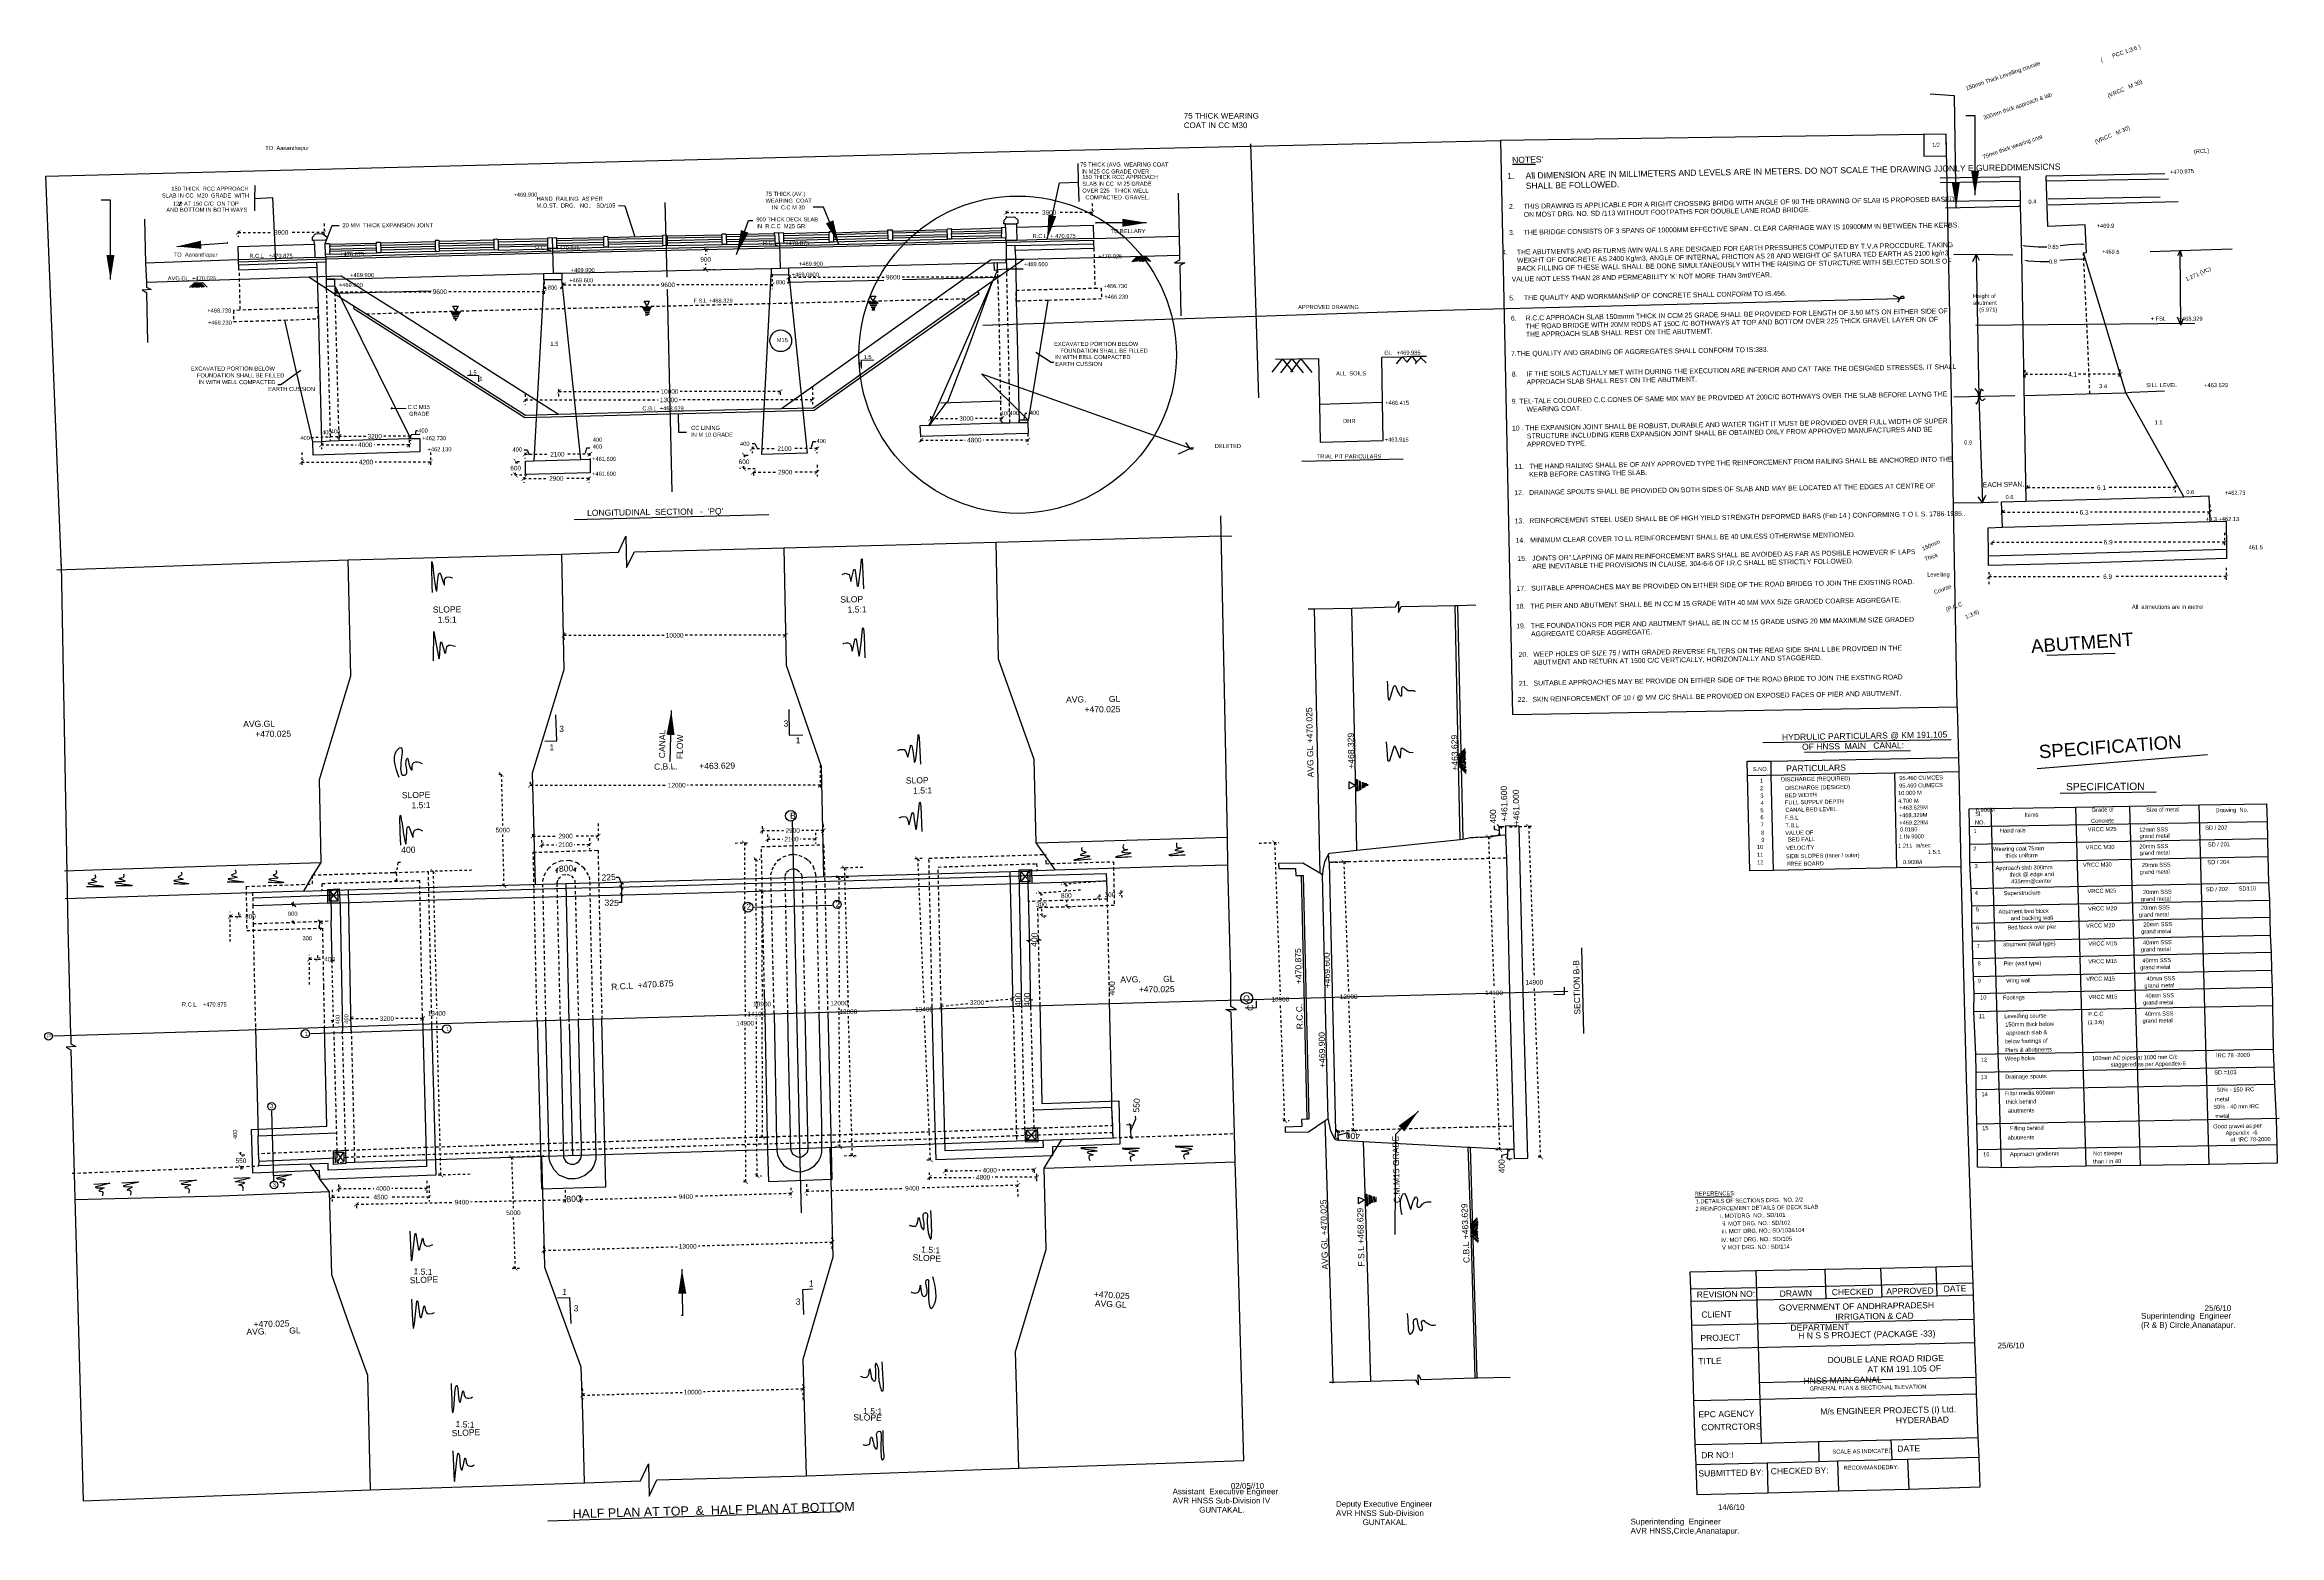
# Model space of a CAD drawing. Header units: inches. Extents: x 37252 to 77174, y 24991 to 50888.
# Drawn here: x 38502.7 to 38594, y 25391.3 to 25452.2 of the extents above; entities that cross this region are included whole.
import ezdxf
from ezdxf import colors
from ezdxf.entities.mleader import LeaderData, LeaderLine
from ezdxf.math import Vec2, Vec3

# ---------------------------------------------------------------- set-up
doc = ezdxf.new("R2010")
doc.units = ezdxf.units.IN
doc.header["$MEASUREMENT"] = 0
doc.linetypes.add('DASHDOT', pattern=[1, 0.5, -0.25, 0, -0.25])
doc.linetypes.add('HIDDEN', pattern=[9.525, 6.35, -3.175])
for name, color, linetype in [('DIMENSION', 255, 'Continuous'), ('DRAWING', 2, 'Continuous'), ('TEXT', 255, 'Continuous')]:
    doc.layers.add(name, color=color, linetype=linetype)
doc.styles.get("Standard").update_dxf_attribs({"font": 'arial.ttf'})
doc.styles.add('TIMES NEW ROMAN', font='times.ttf')
doc.dimstyles.new('dig', dxfattribs={"dimtxt": 0.1875, "dimasz": 0.18, "dimexe": 0.18, "dimexo": 0.0625, "dimgap": 0.09, "dimtad": 0, "dimtih": 1, "dimtoh": 1, "dimdec": 4, "dimzin": 0, "dimdsep": 46, "dimtxsty": 'Standard', "dimblk": 'ARCHTICK', "dimcen": 0.09, "dimadec": 0, "dimazin": 0, "dimtfac": 1, "dimtdec": 4, "dimtofl": 0, "dimtmove": 0, "dimatfit": 3, "dimldrblk": 'ARCHTICK', "dimfxl": 1, "dimtolj": 1, "dimtzin": 0, "dimarcsym": 0})
doc.dimstyles.new('ISO-25', dxfattribs={"dimtxt": 0.636364, "dimasz": 1, "dimexe": 1.25, "dimexo": 0.625, "dimtad": 0, "dimtih": 1, "dimtoh": 1, "dimlfac": 100, "dimtxsty": 'TIMES NEW ROMAN', "dimcen": 2.5, "dimadec": 0, "dimazin": 0, "dimtfac": 1, "dimtmove": 0, "dimatfit": 3, "dimfxl": 1, "dimarcsym": 0})

# ---------------------------------------------------------------- blocks, each defined once
blk = doc.blocks.new('_ArchTick')
at = {"color": 0, "linetype": 'ByBlock', "const_width": 0.15}
blk.add_lwpolyline([(-0.5, -0.5), (0.5, 0.5)], dxfattribs=at)
blk = doc.blocks.new('*D2')
at = {"layer": 'Defpoints', "color": 0, "linetype": 'DASHDOT', "ltscale": 0.02, "transparency": 16777216}
for p in [(38513.211, 25435.64), (38518.472, 25435.64), (38518.472, 25435.186)]:
    blk.add_point(p, dxfattribs=at)
at = {"layer": 'DIMENSION', "color": 0, "linetype": 'DASHDOT', "lineweight": -2, "ltscale": 0.02, "transparency": 16777216}
for p, q in [((38513.211, 25435.578), (38513.211, 25435.006)), ((38513.211, 25435.186), (38515.468, 25435.186)), ((38518.472, 25435.186), (38516.215, 25435.186)), ((38518.472, 25435.578), (38518.472, 25435.006))]:
    blk.add_line(p, q, dxfattribs=at)
at = {"layer": 'DIMENSION', "color": 0, "linetype": 'DASHDOT', "lineweight": -2, "ltscale": 0.02, "transparency": 16777216, "xscale": 0.18, "yscale": 0.18, "zscale": 0.18, "rotation": 180}
blk.add_blockref('_ArchTick', (38513.211, 25435.186), dxfattribs=at)
at = {"layer": 'DIMENSION', "color": 0, "linetype": 'DASHDOT', "lineweight": -2, "ltscale": 0.02, "transparency": 16777216, "xscale": 0.18, "yscale": 0.18, "zscale": 0.18}
blk.add_blockref('_ArchTick', (38518.472, 25435.186), dxfattribs=at)
at = {"layer": 'DIMENSION', "color": 0, "linetype": 'DASHDOT', "ltscale": 0.02, "transparency": 16777216, "insert": (38515.842, 25435.186), "char_height": 0.1875, "attachment_point": 5}
blk.add_mtext('\\A1;4200', dxfattribs=at)
blk = doc.blocks.new('*D3')
at = {"layer": 'Defpoints', "color": 0, "linetype": 'DASHDOT', "ltscale": 0.02, "transparency": 16777216}
for p in [(38522.336, 25435.625), (38524.989, 25435.608), (38524.989, 25435.506)]:
    blk.add_point(p, dxfattribs=at)
at = {"layer": 'DIMENSION', "color": 0, "linetype": 'DASHDOT', "lineweight": -2, "ltscale": 0.02, "transparency": 16777216}
for p, q in [((38522.336, 25435.563), (38522.336, 25435.326)), ((38522.336, 25435.506), (38523.291, 25435.506)), ((38524.989, 25435.506), (38524.034, 25435.506)), ((38524.989, 25435.546), (38524.989, 25435.326))]:
    blk.add_line(p, q, dxfattribs=at)
at = {"layer": 'DIMENSION', "color": 0, "linetype": 'DASHDOT', "lineweight": -2, "ltscale": 0.02, "transparency": 16777216, "xscale": 0.18, "yscale": 0.18, "zscale": 0.18, "rotation": 180}
blk.add_blockref('_ArchTick', (38522.336, 25435.506), dxfattribs=at)
at = {"layer": 'DIMENSION', "color": 0, "linetype": 'DASHDOT', "lineweight": -2, "ltscale": 0.02, "transparency": 16777216, "xscale": 0.18, "yscale": 0.18, "zscale": 0.18}
blk.add_blockref('_ArchTick', (38524.989, 25435.506), dxfattribs=at)
at = {"layer": 'DIMENSION', "color": 0, "linetype": 'DASHDOT', "ltscale": 0.02, "transparency": 16777216, "insert": (38523.662, 25435.506), "char_height": 0.1875, "attachment_point": 5}
blk.add_mtext('\\A1;2100', dxfattribs=at)
blk = doc.blocks.new('*D6')
at = {"layer": 'Defpoints', "color": 0, "linetype": 'DASHDOT', "ltscale": 0.02, "transparency": 16777216}
for p in [(38514.125, 25444.999), (38510.621, 25444.693), (38514.125, 25444.572)]:
    blk.add_point(p, dxfattribs=at)
at = {"layer": 'DIMENSION', "color": 0, "linetype": 'DASHDOT', "lineweight": -2, "ltscale": 0.02, "transparency": 16777216}
for p, q in [((38510.621, 25444.631), (38510.621, 25444.392)), ((38510.621, 25444.572), (38512.003, 25444.572)), ((38514.125, 25444.572), (38512.743, 25444.572)), ((38514.125, 25444.936), (38514.125, 25444.392))]:
    blk.add_line(p, q, dxfattribs=at)
at = {"layer": 'DIMENSION', "color": 0, "linetype": 'DASHDOT', "lineweight": -2, "ltscale": 0.02, "transparency": 16777216, "xscale": 0.18, "yscale": 0.18, "zscale": 0.18, "rotation": 180}
blk.add_blockref('_ArchTick', (38510.621, 25444.572), dxfattribs=at)
at = {"layer": 'DIMENSION', "color": 0, "linetype": 'DASHDOT', "lineweight": -2, "ltscale": 0.02, "transparency": 16777216, "xscale": 0.18, "yscale": 0.18, "zscale": 0.18}
blk.add_blockref('_ArchTick', (38514.125, 25444.572), dxfattribs=at)
at = {"layer": 'DIMENSION', "color": 0, "linetype": 'DASHDOT', "ltscale": 0.02, "transparency": 16777216, "insert": (38512.373, 25444.572), "char_height": 0.1875, "attachment_point": 5}
blk.add_mtext('\\A1;3900', dxfattribs=at)
blk = doc.blocks.new('*D7')
at = {"layer": 'Defpoints', "color": 0, "linetype": 'DASHDOT', "ltscale": 0.02, "transparency": 16777216}
for p in [(38542.011, 25445.507), (38545.515, 25445.812), (38545.515, 25445.386)]:
    blk.add_point(p, dxfattribs=at)
at = {"layer": 'DIMENSION', "color": 0, "linetype": 'DASHDOT', "lineweight": -2, "ltscale": 0.02, "transparency": 16777216}
for p, q in [((38542.011, 25445.444), (38542.011, 25445.206)), ((38542.011, 25445.386), (38543.394, 25445.386)), ((38545.515, 25445.386), (38544.133, 25445.386)), ((38545.515, 25445.75), (38545.515, 25445.206))]:
    blk.add_line(p, q, dxfattribs=at)
at = {"layer": 'DIMENSION', "color": 0, "linetype": 'DASHDOT', "lineweight": -2, "ltscale": 0.02, "transparency": 16777216, "xscale": 0.18, "yscale": 0.18, "zscale": 0.18, "rotation": 180}
blk.add_blockref('_ArchTick', (38542.011, 25445.386), dxfattribs=at)
at = {"layer": 'DIMENSION', "color": 0, "linetype": 'DASHDOT', "lineweight": -2, "ltscale": 0.02, "transparency": 16777216, "xscale": 0.18, "yscale": 0.18, "zscale": 0.18}
blk.add_blockref('_ArchTick', (38545.515, 25445.386), dxfattribs=at)
at = {"layer": 'DIMENSION', "color": 0, "linetype": 'DASHDOT', "ltscale": 0.02, "transparency": 16777216, "insert": (38543.763, 25445.386), "char_height": 0.1875, "attachment_point": 5}
blk.add_mtext('\\A1;3900', dxfattribs=at)
blk = doc.blocks.new('*D8')
at = {"layer": 'Defpoints', "color": 0, "linetype": 'DASHDOT', "ltscale": 0.02, "transparency": 16777216}
for p in [(38521.957, 25435.216), (38521.947, 25434.66), (38522.478, 25434.644)]:
    blk.add_point(p, dxfattribs=at)
at = {"layer": 'DIMENSION', "color": 0, "linetype": 'DASHDOT', "lineweight": -2, "ltscale": 0.02, "transparency": 16777216}
for p, q in [((38521.964, 25435.215), (38521.961, 25435.124)), ((38522.02, 25435.214), (38522.144, 25435.21)), ((38522.415, 25434.646), (38521.768, 25434.666)), ((38521.947, 25434.66), (38521.95, 25434.752))]:
    blk.add_line(p, q, dxfattribs=at)
at = {"layer": 'DIMENSION', "color": 0, "linetype": 'DASHDOT', "lineweight": -2, "ltscale": 0.02, "transparency": 16777216, "xscale": 0.18, "yscale": 0.18, "zscale": 0.18}
for p, rotation in [((38521.964, 25435.215), 88.28846667569488), ((38521.947, 25434.66), 268.2884666756949)]:
    blk.add_blockref('_ArchTick', p, dxfattribs=dict(at, rotation=rotation))
at = {"layer": 'DIMENSION', "color": 0, "linetype": 'DASHDOT', "ltscale": 0.02, "transparency": 16777216, "insert": (38521.956, 25434.938), "char_height": 0.1875, "attachment_point": 5}
blk.add_mtext('\\A1;600', dxfattribs=at)
blk = doc.blocks.new('*D9')
at = {"layer": 'Defpoints', "color": 0, "linetype": 'DASHDOT', "ltscale": 0.02, "transparency": 16777216}
for p in [(38523.727, 25437.807), (38532.762, 25438.102), (38532.762, 25438.07)]:
    blk.add_point(p, dxfattribs=at)
at = {"layer": 'DIMENSION', "color": 0, "linetype": 'DASHDOT', "lineweight": -2, "ltscale": 0.02, "transparency": 16777216}
for p, q in [((38523.727, 25437.869), (38523.727, 25438.25)), ((38523.727, 25438.07), (38527.811, 25438.07)), ((38532.762, 25438.07), (38528.678, 25438.07)), ((38532.762, 25438.04), (38532.762, 25437.89))]:
    blk.add_line(p, q, dxfattribs=at)
at = {"layer": 'DIMENSION', "color": 0, "linetype": 'DASHDOT', "lineweight": -2, "ltscale": 0.02, "transparency": 16777216, "xscale": 0.18, "yscale": 0.18, "zscale": 0.18, "rotation": 180}
blk.add_blockref('_ArchTick', (38523.727, 25438.07), dxfattribs=at)
at = {"layer": 'DIMENSION', "color": 0, "linetype": 'DASHDOT', "lineweight": -2, "ltscale": 0.02, "transparency": 16777216, "xscale": 0.18, "yscale": 0.18, "zscale": 0.18}
blk.add_blockref('_ArchTick', (38532.762, 25438.07), dxfattribs=at)
at = {"layer": 'DIMENSION', "color": 0, "linetype": 'DASHDOT', "ltscale": 0.02, "transparency": 16777216, "insert": (38528.245, 25438.07), "char_height": 0.1875, "attachment_point": 5}
blk.add_mtext('\\A1;10000', dxfattribs=at)
blk = doc.blocks.new('*D10')
at = {"layer": 'Defpoints', "color": 0, "linetype": 'DASHDOT', "ltscale": 0.02, "transparency": 16777216}
for p in [(38522.35, 25438.022), (38534.088, 25438.298), (38534.088, 25437.725)]:
    blk.add_point(p, dxfattribs=at)
at = {"layer": 'DIMENSION', "color": 0, "linetype": 'DASHDOT', "lineweight": -2, "ltscale": 0.02, "transparency": 16777216}
for p, q in [((38522.35, 25437.959), (38522.35, 25437.545)), ((38522.35, 25437.725), (38527.786, 25437.725)), ((38534.088, 25437.725), (38528.653, 25437.725)), ((38534.088, 25438.236), (38534.088, 25437.545))]:
    blk.add_line(p, q, dxfattribs=at)
at = {"layer": 'DIMENSION', "color": 0, "linetype": 'DASHDOT', "lineweight": -2, "ltscale": 0.02, "transparency": 16777216, "xscale": 0.18, "yscale": 0.18, "zscale": 0.18, "rotation": 180}
blk.add_blockref('_ArchTick', (38522.35, 25437.725), dxfattribs=at)
at = {"layer": 'DIMENSION', "color": 0, "linetype": 'DASHDOT', "lineweight": -2, "ltscale": 0.02, "transparency": 16777216, "xscale": 0.18, "yscale": 0.18, "zscale": 0.18}
blk.add_blockref('_ArchTick', (38534.088, 25437.725), dxfattribs=at)
at = {"layer": 'DIMENSION', "color": 0, "linetype": 'DASHDOT', "ltscale": 0.02, "transparency": 16777216, "insert": (38528.219, 25437.725), "char_height": 0.1875, "width": 0.54281, "attachment_point": 5}
blk.add_mtext('\\A1;13000', dxfattribs=at)
blk = doc.blocks.new('*D11')
at = {"layer": 'Defpoints', "color": 0, "linetype": 'DASHDOT', "ltscale": 0.02, "transparency": 16777216}
for p in [(38534.275, 25435.132), (38531.674, 25434.802), (38534.275, 25434.773)]:
    blk.add_point(p, dxfattribs=at)
at = {"layer": 'DIMENSION', "color": 0, "linetype": 'DASHDOT', "lineweight": -2, "ltscale": 0.02, "transparency": 16777216}
for p, q in [((38534.275, 25435.069), (38534.275, 25434.593)), ((38531.674, 25434.773), (38532.603, 25434.773)), ((38531.674, 25434.74), (38531.674, 25434.593)), ((38534.275, 25434.773), (38533.346, 25434.773))]:
    blk.add_line(p, q, dxfattribs=at)
at = {"layer": 'DIMENSION', "color": 0, "linetype": 'DASHDOT', "lineweight": -2, "ltscale": 0.02, "transparency": 16777216, "xscale": 0.18, "yscale": 0.18, "zscale": 0.18, "rotation": 180}
blk.add_blockref('_ArchTick', (38531.674, 25434.773), dxfattribs=at)
at = {"layer": 'DIMENSION', "color": 0, "linetype": 'DASHDOT', "lineweight": -2, "ltscale": 0.02, "transparency": 16777216, "xscale": 0.18, "yscale": 0.18, "zscale": 0.18}
blk.add_blockref('_ArchTick', (38534.275, 25434.773), dxfattribs=at)
at = {"layer": 'DIMENSION', "color": 0, "linetype": 'DASHDOT', "ltscale": 0.02, "transparency": 16777216, "insert": (38532.974, 25434.773), "char_height": 0.1875, "attachment_point": 5}
blk.add_mtext('\\A1;2900', dxfattribs=at)
blk = doc.blocks.new('*D12')
at = {"layer": 'Defpoints', "color": 0, "linetype": 'DASHDOT', "ltscale": 0.02, "transparency": 16777216}
for p in [(38538.516, 25435.947), (38542.893, 25436.391), (38542.893, 25436.084)]:
    blk.add_point(p, dxfattribs=at)
at = {"layer": 'DIMENSION', "color": 0, "linetype": 'DASHDOT', "lineweight": -2, "ltscale": 0.02, "transparency": 16777216}
for p, q in [((38538.516, 25436.009), (38538.516, 25436.264)), ((38538.516, 25436.084), (38540.331, 25436.084)), ((38542.893, 25436.084), (38541.078, 25436.084)), ((38542.893, 25436.328), (38542.893, 25435.904))]:
    blk.add_line(p, q, dxfattribs=at)
at = {"layer": 'DIMENSION', "color": 0, "linetype": 'DASHDOT', "lineweight": -2, "ltscale": 0.02, "transparency": 16777216, "xscale": 0.18, "yscale": 0.18, "zscale": 0.18, "rotation": 180}
blk.add_blockref('_ArchTick', (38538.516, 25436.084), dxfattribs=at)
at = {"layer": 'DIMENSION', "color": 0, "linetype": 'DASHDOT', "lineweight": -2, "ltscale": 0.02, "transparency": 16777216, "xscale": 0.18, "yscale": 0.18, "zscale": 0.18}
blk.add_blockref('_ArchTick', (38542.893, 25436.084), dxfattribs=at)
at = {"layer": 'DIMENSION', "color": 0, "linetype": 'DASHDOT', "ltscale": 0.02, "transparency": 16777216, "insert": (38540.705, 25436.084), "char_height": 0.1875, "attachment_point": 5}
blk.add_mtext('\\A1;4800', dxfattribs=at)
blk = doc.blocks.new('*D13')
at = {"layer": 'Defpoints', "color": 0, "linetype": 'DASHDOT', "ltscale": 0.02, "transparency": 16777216}
for p in [(38538.928, 25436.896), (38541.832, 25437.1), (38541.832, 25436.966)]:
    blk.add_point(p, dxfattribs=at)
at = {"layer": 'DIMENSION', "color": 0, "linetype": 'DASHDOT', "lineweight": -2, "ltscale": 0.02, "transparency": 16777216}
for p, q in [((38538.928, 25436.958), (38538.928, 25437.146)), ((38538.928, 25436.966), (38540.01, 25436.966)), ((38541.832, 25436.966), (38540.75, 25436.966)), ((38541.832, 25437.038), (38541.832, 25436.786))]:
    blk.add_line(p, q, dxfattribs=at)
at = {"layer": 'DIMENSION', "color": 0, "linetype": 'DASHDOT', "lineweight": -2, "ltscale": 0.02, "transparency": 16777216, "xscale": 0.18, "yscale": 0.18, "zscale": 0.18, "rotation": 180}
blk.add_blockref('_ArchTick', (38538.928, 25436.966), dxfattribs=at)
at = {"layer": 'DIMENSION', "color": 0, "linetype": 'DASHDOT', "lineweight": -2, "ltscale": 0.02, "transparency": 16777216, "xscale": 0.18, "yscale": 0.18, "zscale": 0.18}
blk.add_blockref('_ArchTick', (38541.832, 25436.966), dxfattribs=at)
at = {"layer": 'DIMENSION', "color": 0, "linetype": 'DASHDOT', "ltscale": 0.02, "transparency": 16777216, "insert": (38540.38, 25436.966), "char_height": 0.1875, "attachment_point": 5}
blk.add_mtext('\\A1;3000', dxfattribs=at)
blk = doc.blocks.new('*D14')
at = {"layer": 'Defpoints', "color": 0, "linetype": 'DASHDOT', "ltscale": 0.02, "transparency": 16777216}
for p in [(38522.293, 25434.632), (38524.946, 25434.615), (38524.946, 25434.513)]:
    blk.add_point(p, dxfattribs=at)
at = {"layer": 'DIMENSION', "color": 0, "linetype": 'DASHDOT', "lineweight": -2, "ltscale": 0.02, "transparency": 16777216}
for p, q in [((38522.293, 25434.569), (38522.293, 25434.333)), ((38522.293, 25434.513), (38523.248, 25434.513)), ((38524.946, 25434.513), (38523.991, 25434.513)), ((38524.946, 25434.552), (38524.946, 25434.333))]:
    blk.add_line(p, q, dxfattribs=at)
at = {"layer": 'DIMENSION', "color": 0, "linetype": 'DASHDOT', "lineweight": -2, "ltscale": 0.02, "transparency": 16777216, "xscale": 0.18, "yscale": 0.18, "zscale": 0.18, "rotation": 180}
blk.add_blockref('_ArchTick', (38522.293, 25434.513), dxfattribs=at)
at = {"layer": 'DIMENSION', "color": 0, "linetype": 'DASHDOT', "lineweight": -2, "ltscale": 0.02, "transparency": 16777216, "xscale": 0.18, "yscale": 0.18, "zscale": 0.18}
blk.add_blockref('_ArchTick', (38524.946, 25434.513), dxfattribs=at)
at = {"layer": 'DIMENSION', "color": 0, "linetype": 'DASHDOT', "ltscale": 0.02, "transparency": 16777216, "insert": (38523.619, 25434.513), "char_height": 0.1875, "attachment_point": 5}
blk.add_mtext('\\A1;2900', dxfattribs=at)
blk = doc.blocks.new('*D15')
at = {"layer": 'Defpoints', "color": 0, "linetype": 'DASHDOT', "ltscale": 0.02, "transparency": 16777216}
for p in [(38531.62, 25435.875), (38534.272, 25435.858), (38534.272, 25435.735)]:
    blk.add_point(p, dxfattribs=at)
at = {"layer": 'DIMENSION', "color": 0, "linetype": 'DASHDOT', "lineweight": -2, "ltscale": 0.02, "transparency": 16777216}
for p, q in [((38531.62, 25435.813), (38531.62, 25435.555)), ((38531.62, 25435.735), (38532.575, 25435.735)), ((38534.272, 25435.735), (38533.317, 25435.735)), ((38534.272, 25435.795), (38534.272, 25435.555))]:
    blk.add_line(p, q, dxfattribs=at)
at = {"layer": 'DIMENSION', "color": 0, "linetype": 'DASHDOT', "lineweight": -2, "ltscale": 0.02, "transparency": 16777216, "xscale": 0.18, "yscale": 0.18, "zscale": 0.18, "rotation": 180}
blk.add_blockref('_ArchTick', (38531.62, 25435.735), dxfattribs=at)
at = {"layer": 'DIMENSION', "color": 0, "linetype": 'DASHDOT', "lineweight": -2, "ltscale": 0.02, "transparency": 16777216, "xscale": 0.18, "yscale": 0.18, "zscale": 0.18}
blk.add_blockref('_ArchTick', (38534.272, 25435.735), dxfattribs=at)
at = {"layer": 'DIMENSION', "color": 0, "linetype": 'DASHDOT', "ltscale": 0.02, "transparency": 16777216, "insert": (38532.946, 25435.735), "char_height": 0.1875, "attachment_point": 5}
blk.add_mtext('\\A1;2100', dxfattribs=at)
blk = doc.blocks.new('*D16')
at = {"layer": 'Defpoints', "color": 0, "linetype": 'DASHDOT', "ltscale": 0.02, "transparency": 16777216}
for p in [(38544.431, 25417.933), (38546.123, 25418.062), (38544.502, 25417.001)]:
    blk.add_point(p, dxfattribs=at)
at = {"layer": 'DIMENSION', "color": 0, "linetype": 'DASHDOT', "lineweight": -2, "ltscale": 0.02, "transparency": 16777216}
for p, q in [((38546.061, 25418.057), (38544.251, 25417.919)), ((38544.431, 25417.933), (38544.452, 25417.653)), ((38544.502, 25417.001), (38544.48, 25417.281)), ((38544.564, 25417.006), (38544.681, 25417.015))]:
    blk.add_line(p, q, dxfattribs=at)
at = {"layer": 'DIMENSION', "color": 0, "linetype": 'DASHDOT', "lineweight": -2, "ltscale": 0.02, "transparency": 16777216, "xscale": 0.18, "yscale": 0.18, "zscale": 0.18}
for p, rotation in [((38544.431, 25417.933), 94.36529034272124), ((38544.502, 25417.001), 274.3652903427213)]:
    blk.add_blockref('_ArchTick', p, dxfattribs=dict(at, rotation=rotation))
at = {"layer": 'DIMENSION', "color": 0, "linetype": 'DASHDOT', "ltscale": 0.02, "transparency": 16777216, "insert": (38544.466, 25417.467), "char_height": 0.1875, "attachment_point": 5}
blk.add_mtext('\\A1;800', dxfattribs=at)
blk = doc.blocks.new('*D17')
at = {"layer": 'Defpoints', "color": 0, "linetype": 'DASHDOT', "ltscale": 0.02, "transparency": 16777216}
for p in [(38531.293, 25435.476), (38531.283, 25434.92), (38531.813, 25434.904)]:
    blk.add_point(p, dxfattribs=at)
at = {"layer": 'DIMENSION', "color": 0, "linetype": 'DASHDOT', "lineweight": -2, "ltscale": 0.02, "transparency": 16777216}
for p, q in [((38531.283, 25434.92), (38531.286, 25435.012)), ((38531.3, 25435.476), (38531.297, 25435.384)), ((38531.355, 25435.474), (38531.48, 25435.47)), ((38531.751, 25434.906), (38531.103, 25434.926))]:
    blk.add_line(p, q, dxfattribs=at)
at = {"layer": 'DIMENSION', "color": 0, "linetype": 'DASHDOT', "lineweight": -2, "ltscale": 0.02, "transparency": 16777216, "xscale": 0.18, "yscale": 0.18, "zscale": 0.18}
for p, rotation in [((38531.283, 25434.92), 268.2884666756949), ((38531.3, 25435.476), 88.28846667569488)]:
    blk.add_blockref('_ArchTick', p, dxfattribs=dict(at, rotation=rotation))
at = {"layer": 'DIMENSION', "color": 0, "linetype": 'DASHDOT', "ltscale": 0.02, "transparency": 16777216, "insert": (38531.291, 25435.198), "char_height": 0.1875, "attachment_point": 5}
blk.add_mtext('\\A1;600', dxfattribs=at)
blk = doc.blocks.new('*D18')
at = {"layer": 'Defpoints', "color": 0, "linetype": 'DASHDOT', "ltscale": 0.02, "transparency": 16777216}
for p in [(38523.126, 25442.625), (38514.596, 25442.046), (38523.126, 25442.151)]:
    blk.add_point(p, dxfattribs=at)
at = {"layer": 'DIMENSION', "color": 0, "linetype": 'DASHDOT', "lineweight": -2, "ltscale": 0.02, "transparency": 16777216}
for p, q in [((38514.596, 25442.109), (38514.596, 25442.331)), ((38523.126, 25442.562), (38523.126, 25441.971)), ((38514.596, 25442.151), (38518.492, 25442.151)), ((38523.126, 25442.151), (38519.231, 25442.151))]:
    blk.add_line(p, q, dxfattribs=at)
at = {"layer": 'DIMENSION', "color": 0, "linetype": 'DASHDOT', "lineweight": -2, "ltscale": 0.02, "transparency": 16777216, "xscale": 0.18, "yscale": 0.18, "zscale": 0.18, "rotation": 180}
blk.add_blockref('_ArchTick', (38514.596, 25442.151), dxfattribs=at)
at = {"layer": 'DIMENSION', "color": 0, "linetype": 'DASHDOT', "lineweight": -2, "ltscale": 0.02, "transparency": 16777216, "xscale": 0.18, "yscale": 0.18, "zscale": 0.18}
blk.add_blockref('_ArchTick', (38523.126, 25442.151), dxfattribs=at)
at = {"layer": 'DIMENSION', "color": 0, "linetype": 'DASHDOT', "ltscale": 0.02, "transparency": 16777216, "insert": (38518.861, 25442.151), "char_height": 0.1875, "attachment_point": 5}
blk.add_mtext('\\A1;9600', dxfattribs=at)
blk = doc.blocks.new('*D19')
at = {"layer": 'Defpoints', "color": 0, "linetype": 'DASHDOT', "ltscale": 0.02, "transparency": 16777216}
for p in [(38523.915, 25442.348), (38532.445, 25442.927), (38532.445, 25442.431)]:
    blk.add_point(p, dxfattribs=at)
at = {"layer": 'DIMENSION', "color": 0, "linetype": 'DASHDOT', "lineweight": -2, "ltscale": 0.02, "transparency": 16777216}
for p, q in [((38523.915, 25442.411), (38523.915, 25442.611)), ((38523.915, 25442.431), (38527.81, 25442.431)), ((38532.445, 25442.431), (38528.55, 25442.431)), ((38532.445, 25442.865), (38532.445, 25442.251))]:
    blk.add_line(p, q, dxfattribs=at)
at = {"layer": 'DIMENSION', "color": 0, "linetype": 'DASHDOT', "lineweight": -2, "ltscale": 0.02, "transparency": 16777216, "xscale": 0.18, "yscale": 0.18, "zscale": 0.18, "rotation": 180}
blk.add_blockref('_ArchTick', (38523.915, 25442.431), dxfattribs=at)
at = {"layer": 'DIMENSION', "color": 0, "linetype": 'DASHDOT', "lineweight": -2, "ltscale": 0.02, "transparency": 16777216, "xscale": 0.18, "yscale": 0.18, "zscale": 0.18}
blk.add_blockref('_ArchTick', (38532.445, 25442.431), dxfattribs=at)
at = {"layer": 'DIMENSION', "color": 0, "linetype": 'DASHDOT', "ltscale": 0.02, "transparency": 16777216, "insert": (38528.18, 25442.431), "char_height": 0.1875, "attachment_point": 5}
blk.add_mtext('\\A1;9600', dxfattribs=at)
blk = doc.blocks.new('*D20')
at = {"layer": 'Defpoints', "color": 0, "linetype": 'DASHDOT', "ltscale": 0.02, "transparency": 16777216}
for p in [(38533.12, 25442.538), (38541.65, 25443.117), (38541.65, 25442.742)]:
    blk.add_point(p, dxfattribs=at)
at = {"layer": 'DIMENSION', "color": 0, "linetype": 'DASHDOT', "lineweight": -2, "ltscale": 0.02, "transparency": 16777216}
for p, q in [((38533.12, 25442.601), (38533.12, 25442.922)), ((38533.12, 25442.742), (38537.016, 25442.742)), ((38541.65, 25442.742), (38537.755, 25442.742)), ((38541.65, 25443.055), (38541.65, 25442.562))]:
    blk.add_line(p, q, dxfattribs=at)
at = {"layer": 'DIMENSION', "color": 0, "linetype": 'DASHDOT', "lineweight": -2, "ltscale": 0.02, "transparency": 16777216, "xscale": 0.18, "yscale": 0.18, "zscale": 0.18, "rotation": 180}
blk.add_blockref('_ArchTick', (38533.12, 25442.742), dxfattribs=at)
at = {"layer": 'DIMENSION', "color": 0, "linetype": 'DASHDOT', "lineweight": -2, "ltscale": 0.02, "transparency": 16777216, "xscale": 0.18, "yscale": 0.18, "zscale": 0.18}
blk.add_blockref('_ArchTick', (38541.65, 25442.742), dxfattribs=at)
at = {"layer": 'DIMENSION', "color": 0, "linetype": 'DASHDOT', "ltscale": 0.02, "transparency": 16777216, "insert": (38537.385, 25442.742), "char_height": 0.1875, "attachment_point": 5}
blk.add_mtext('\\A1;9600', dxfattribs=at)
blk = doc.blocks.new('*D21')
at = {"layer": 'Defpoints', "color": 0, "linetype": 'DASHDOT', "ltscale": 0.02, "transparency": 16777216}
for p in [(38562.521, 25420.272), (38563.36, 25420.302), (38563.917, 25406.773)]:
    blk.add_point(p, dxfattribs=at)
at = {"layer": 'DIMENSION', "color": 0, "linetype": 'DASHDOT', "lineweight": -2, "ltscale": 0.02, "transparency": 16777216}
for p, q in [((38562.584, 25420.274), (38563.539, 25420.309)), ((38563.36, 25420.302), (38563.586, 25414.105)), ((38563.854, 25406.771), (38563.6, 25413.733)), ((38563.854, 25406.771), (38563.675, 25406.764))]:
    blk.add_line(p, q, dxfattribs=at)
at = {"layer": 'DIMENSION', "color": 0, "linetype": 'DASHDOT', "lineweight": -2, "ltscale": 0.02, "transparency": 16777216, "xscale": 0.18, "yscale": 0.18, "zscale": 0.18}
for p, rotation in [((38563.36, 25420.302), 92.09446540369773), ((38563.854, 25406.771), 272.0944654036977)]:
    blk.add_blockref('_ArchTick', p, dxfattribs=dict(at, rotation=rotation))
at = {"layer": 'DIMENSION', "color": 0, "linetype": 'DASHDOT', "ltscale": 0.02, "transparency": 16777216, "insert": (38563.593, 25413.919), "char_height": 0.1875, "attachment_point": 5}
blk.add_mtext('\\A1;14900', dxfattribs=at)
blk = doc.blocks.new('*D22')
at = {"layer": 'Defpoints', "color": 0, "linetype": 'DASHDOT', "ltscale": 0.02, "transparency": 16777216}
for p in [(38560.926, 25419.838), (38561.717, 25419.867), (38562.185, 25407.075)]:
    blk.add_point(p, dxfattribs=at)
at = {"layer": 'DIMENSION', "color": 0, "linetype": 'DASHDOT', "lineweight": -2, "ltscale": 0.02, "transparency": 16777216}
for p, q in [((38560.989, 25419.841), (38561.897, 25419.874)), ((38561.717, 25419.867), (38561.943, 25413.673)), ((38562.185, 25407.075), (38561.957, 25413.301)), ((38562.122, 25407.073), (38562.005, 25407.068))]:
    blk.add_line(p, q, dxfattribs=at)
at = {"layer": 'DIMENSION', "color": 0, "linetype": 'DASHDOT', "lineweight": -2, "ltscale": 0.02, "transparency": 16777216, "xscale": 0.18, "yscale": 0.18, "zscale": 0.18}
for p, rotation in [((38561.717, 25419.867), 92.09446540369773), ((38562.185, 25407.075), 272.0944654036977)]:
    blk.add_blockref('_ArchTick', p, dxfattribs=dict(at, rotation=rotation))
at = {"layer": 'DIMENSION', "color": 0, "linetype": 'DASHDOT', "ltscale": 0.02, "transparency": 16777216, "insert": (38561.95, 25413.487), "char_height": 0.1875, "attachment_point": 5}
blk.add_mtext('\\A1;14100', dxfattribs=at)
blk = doc.blocks.new('*D23')
at = {"layer": 'Defpoints', "color": 0, "linetype": 'DASHDOT', "ltscale": 0.02, "transparency": 16777216}
for p in [(38555.202, 25418.823), (38555.805, 25418.845), (38555.462, 25407.836)]:
    blk.add_point(p, dxfattribs=at)
at = {"layer": 'DIMENSION', "color": 0, "linetype": 'DASHDOT', "lineweight": -2, "ltscale": 0.02, "transparency": 16777216}
for p, q in [((38555.264, 25418.825), (38555.985, 25418.852)), ((38555.805, 25418.845), (38556, 25413.519)), ((38556.206, 25407.863), (38556.013, 25413.148)), ((38555.524, 25407.838), (38556.386, 25407.869))]:
    blk.add_line(p, q, dxfattribs=at)
at = {"layer": 'DIMENSION', "color": 0, "linetype": 'DASHDOT', "lineweight": -2, "ltscale": 0.02, "transparency": 16777216, "xscale": 0.18, "yscale": 0.18, "zscale": 0.18}
for p, rotation in [((38555.805, 25418.845), 92.09446540369773), ((38556.206, 25407.863), 272.0944654036977)]:
    blk.add_blockref('_ArchTick', p, dxfattribs=dict(at, rotation=rotation))
at = {"layer": 'DIMENSION', "color": 0, "linetype": 'DASHDOT', "ltscale": 0.02, "transparency": 16777216, "insert": (38556.006, 25413.333), "char_height": 0.1875, "attachment_point": 5}
blk.add_mtext('\\A1;12000', dxfattribs=at)
blk = doc.blocks.new('*D24')
at = {"layer": 'Defpoints', "color": 0, "linetype": 'DASHDOT', "ltscale": 0.02, "transparency": 16777216}
for p in [(38552.281, 25419.605), (38552.977, 25419.631), (38553.266, 25408.265)]:
    blk.add_point(p, dxfattribs=at)
at = {"layer": 'DIMENSION', "color": 0, "linetype": 'DASHDOT', "lineweight": -2, "ltscale": 0.02, "transparency": 16777216}
for p, q in [((38552.344, 25419.607), (38553.157, 25419.637)), ((38552.977, 25419.631), (38553.205, 25413.412)), ((38553.393, 25408.269), (38553.218, 25413.041)), ((38553.328, 25408.267), (38553.572, 25408.276))]:
    blk.add_line(p, q, dxfattribs=at)
at = {"layer": 'DIMENSION', "color": 0, "linetype": 'DASHDOT', "lineweight": -2, "ltscale": 0.02, "transparency": 16777216, "xscale": 0.18, "yscale": 0.18, "zscale": 0.18}
for p, rotation in [((38552.977, 25419.631), 92.09446540369782), ((38553.393, 25408.269), 272.0944654036978)]:
    blk.add_blockref('_ArchTick', p, dxfattribs=dict(at, rotation=rotation))
at = {"layer": 'DIMENSION', "color": 0, "linetype": 'DASHDOT', "ltscale": 0.02, "transparency": 16777216, "insert": (38553.211, 25413.226), "char_height": 0.1875, "attachment_point": 5}
blk.add_mtext('\\A1;10900', dxfattribs=at)
blk = doc.blocks.new('*D25')
at = {"layer": 'Defpoints', "color": 0, "linetype": 'DASHDOT', "ltscale": 0.02, "transparency": 16777216}
for p in [(38532.981, 25428.677), (38523.93, 25428.279), (38532.981, 25428.105)]:
    blk.add_point(p, dxfattribs=at)
at = {"layer": 'DIMENSION', "color": 0, "linetype": 'DASHDOT', "lineweight": -2, "ltscale": 0.02, "transparency": 16777216}
for p, q in [((38532.981, 25428.614), (38532.981, 25427.925)), ((38523.93, 25428.217), (38523.93, 25427.925)), ((38523.93, 25428.105), (38528.022, 25428.105)), ((38532.981, 25428.105), (38528.89, 25428.105))]:
    blk.add_line(p, q, dxfattribs=at)
at = {"layer": 'DIMENSION', "color": 0, "linetype": 'DASHDOT', "lineweight": -2, "ltscale": 0.02, "transparency": 16777216, "xscale": 0.18, "yscale": 0.18, "zscale": 0.18, "rotation": 180}
blk.add_blockref('_ArchTick', (38523.93, 25428.105), dxfattribs=at)
at = {"layer": 'DIMENSION', "color": 0, "linetype": 'DASHDOT', "lineweight": -2, "ltscale": 0.02, "transparency": 16777216, "xscale": 0.18, "yscale": 0.18, "zscale": 0.18}
blk.add_blockref('_ArchTick', (38532.981, 25428.105), dxfattribs=at)
at = {"layer": 'DIMENSION', "color": 0, "linetype": 'DASHDOT', "ltscale": 0.02, "transparency": 16777216, "insert": (38528.456, 25428.105), "char_height": 0.1875, "attachment_point": 5}
blk.add_mtext('\\A1;10000', dxfattribs=at)
blk = doc.blocks.new('*D26')
at = {"layer": 'Defpoints', "color": 0, "linetype": 'DASHDOT', "ltscale": 0.02, "transparency": 16777216}
for p in [(38534.405, 25422.845), (38522.562, 25421.956), (38534.405, 25421.977)]:
    blk.add_point(p, dxfattribs=at)
at = {"layer": 'DIMENSION', "color": 0, "linetype": 'DASHDOT', "lineweight": -2, "ltscale": 0.02, "transparency": 16777216}
for p, q in [((38522.562, 25422.018), (38522.562, 25422.157)), ((38534.405, 25422.782), (38534.405, 25421.797)), ((38522.562, 25421.977), (38528.111, 25421.977)), ((38534.405, 25421.977), (38528.978, 25421.977))]:
    blk.add_line(p, q, dxfattribs=at)
at = {"layer": 'DIMENSION', "color": 0, "linetype": 'DASHDOT', "lineweight": -2, "ltscale": 0.02, "transparency": 16777216, "xscale": 0.18, "yscale": 0.18, "zscale": 0.18, "rotation": 180}
blk.add_blockref('_ArchTick', (38522.562, 25421.977), dxfattribs=at)
at = {"layer": 'DIMENSION', "color": 0, "linetype": 'DASHDOT', "lineweight": -2, "ltscale": 0.02, "transparency": 16777216, "xscale": 0.18, "yscale": 0.18, "zscale": 0.18}
blk.add_blockref('_ArchTick', (38534.405, 25421.977), dxfattribs=at)
at = {"layer": 'DIMENSION', "color": 0, "linetype": 'DASHDOT', "ltscale": 0.02, "transparency": 16777216, "insert": (38528.545, 25421.977), "char_height": 0.1875, "attachment_point": 5}
blk.add_mtext('\\A1;12000', dxfattribs=at)
blk = doc.blocks.new('*D27')
at = {"layer": 'Defpoints', "color": 0, "linetype": 'DASHDOT', "ltscale": 0.02, "transparency": 16777216}
for p in [(38525.332, 25420.47), (38522.665, 25419.808), (38525.332, 25419.896)]:
    blk.add_point(p, dxfattribs=at)
at = {"layer": 'DIMENSION', "color": 0, "linetype": 'DASHDOT', "lineweight": -2, "ltscale": 0.02, "transparency": 16777216}
for p, q in [((38525.332, 25420.407), (38525.332, 25419.716)), ((38522.665, 25419.871), (38522.665, 25420.076)), ((38522.665, 25419.896), (38523.627, 25419.896)), ((38525.332, 25419.896), (38524.37, 25419.896))]:
    blk.add_line(p, q, dxfattribs=at)
at = {"layer": 'DIMENSION', "color": 0, "linetype": 'DASHDOT', "lineweight": -2, "ltscale": 0.02, "transparency": 16777216, "xscale": 0.18, "yscale": 0.18, "zscale": 0.18, "rotation": 180}
blk.add_blockref('_ArchTick', (38522.665, 25419.896), dxfattribs=at)
at = {"layer": 'DIMENSION', "color": 0, "linetype": 'DASHDOT', "lineweight": -2, "ltscale": 0.02, "transparency": 16777216, "xscale": 0.18, "yscale": 0.18, "zscale": 0.18}
blk.add_blockref('_ArchTick', (38525.332, 25419.896), dxfattribs=at)
at = {"layer": 'DIMENSION', "color": 0, "linetype": 'DASHDOT', "ltscale": 0.02, "transparency": 16777216, "insert": (38523.999, 25419.896), "char_height": 0.1875, "attachment_point": 5}
blk.add_mtext('\\A1;2900', dxfattribs=at)
blk = doc.blocks.new('*D28')
at = {"layer": 'Defpoints', "color": 0, "linetype": 'DASHDOT', "ltscale": 0.02, "transparency": 16777216}
for p in [(38523.019, 25419.794), (38524.971, 25419.868), (38524.971, 25419.543)]:
    blk.add_point(p, dxfattribs=at)
at = {"layer": 'DIMENSION', "color": 0, "linetype": 'DASHDOT', "lineweight": -2, "ltscale": 0.02, "transparency": 16777216}
for p, q in [((38523.019, 25419.732), (38523.019, 25419.363)), ((38523.019, 25419.543), (38523.624, 25419.543)), ((38524.971, 25419.543), (38524.366, 25419.543)), ((38524.971, 25419.805), (38524.971, 25419.363))]:
    blk.add_line(p, q, dxfattribs=at)
at = {"layer": 'DIMENSION', "color": 0, "linetype": 'DASHDOT', "lineweight": -2, "ltscale": 0.02, "transparency": 16777216, "xscale": 0.18, "yscale": 0.18, "zscale": 0.18, "rotation": 180}
blk.add_blockref('_ArchTick', (38523.019, 25419.543), dxfattribs=at)
at = {"layer": 'DIMENSION', "color": 0, "linetype": 'DASHDOT', "lineweight": -2, "ltscale": 0.02, "transparency": 16777216, "xscale": 0.18, "yscale": 0.18, "zscale": 0.18}
blk.add_blockref('_ArchTick', (38524.971, 25419.543), dxfattribs=at)
at = {"layer": 'DIMENSION', "color": 0, "linetype": 'DASHDOT', "ltscale": 0.02, "transparency": 16777216, "insert": (38523.995, 25419.543), "char_height": 0.1875, "attachment_point": 5}
blk.add_mtext('\\A1;2100', dxfattribs=at)
blk = doc.blocks.new('*D29')
at = {"layer": 'Defpoints', "color": 0, "linetype": 'DASHDOT', "ltscale": 0.02, "transparency": 16777216}
for p in [(38521.433, 25422.418), (38521.485, 25417.865), (38521.611, 25417.868)]:
    blk.add_point(p, dxfattribs=at)
at = {"layer": 'DIMENSION', "color": 0, "linetype": 'DASHDOT', "lineweight": -2, "ltscale": 0.02, "transparency": 16777216}
for p, q in [((38521.37, 25422.416), (38521.188, 25422.412)), ((38521.368, 25422.416), (38521.422, 25420.326)), ((38521.485, 25417.865), (38521.431, 25419.955)), ((38521.549, 25417.867), (38521.305, 25417.86))]:
    blk.add_line(p, q, dxfattribs=at)
at = {"layer": 'DIMENSION', "color": 0, "linetype": 'DASHDOT', "lineweight": -2, "ltscale": 0.02, "transparency": 16777216, "xscale": 0.18, "yscale": 0.18, "zscale": 0.18}
for p, rotation in [((38521.368, 25422.416), 91.4797557592451), ((38521.485, 25417.865), 271.4797557592451)]:
    blk.add_blockref('_ArchTick', p, dxfattribs=dict(at, rotation=rotation))
at = {"layer": 'DIMENSION', "color": 0, "linetype": 'DASHDOT', "ltscale": 0.02, "transparency": 16777216, "insert": (38521.426, 25420.141), "char_height": 0.1875, "attachment_point": 5}
blk.add_mtext('\\A1;5000', dxfattribs=at)
blk = doc.blocks.new('*D30')
at = {"layer": 'Defpoints', "color": 0, "linetype": 'DASHDOT', "ltscale": 0.02, "transparency": 16777216}
for p in [(38515.228, 25412.362), (38518.157, 25412.524), (38518.157, 25412.436)]:
    blk.add_point(p, dxfattribs=at)
at = {"layer": 'DIMENSION', "color": 0, "linetype": 'DASHDOT', "lineweight": -2, "ltscale": 0.02, "transparency": 16777216}
for p, q in [((38515.228, 25412.425), (38515.228, 25412.616)), ((38515.228, 25412.436), (38516.323, 25412.436)), ((38518.157, 25412.436), (38517.062, 25412.436)), ((38518.157, 25412.461), (38518.157, 25412.256))]:
    blk.add_line(p, q, dxfattribs=at)
at = {"layer": 'DIMENSION', "color": 0, "linetype": 'DASHDOT', "lineweight": -2, "ltscale": 0.02, "transparency": 16777216, "xscale": 0.18, "yscale": 0.18, "zscale": 0.18, "rotation": 180}
blk.add_blockref('_ArchTick', (38515.228, 25412.436), dxfattribs=at)
at = {"layer": 'DIMENSION', "color": 0, "linetype": 'DASHDOT', "lineweight": -2, "ltscale": 0.02, "transparency": 16777216, "xscale": 0.18, "yscale": 0.18, "zscale": 0.18}
blk.add_blockref('_ArchTick', (38518.157, 25412.436), dxfattribs=at)
at = {"layer": 'DIMENSION', "color": 0, "linetype": 'DASHDOT', "ltscale": 0.02, "transparency": 16777216, "insert": (38516.692, 25412.436), "char_height": 0.1875, "attachment_point": 5}
blk.add_mtext('\\A1;3200', dxfattribs=at)
blk = doc.blocks.new('*D31')
at = {"layer": 'Defpoints', "color": 0, "linetype": 'DASHDOT', "ltscale": 0.02, "transparency": 16777216}
for p in [(38518.33, 25405.865), (38514.727, 25405.287), (38518.33, 25405.493)]:
    blk.add_point(p, dxfattribs=at)
at = {"layer": 'DIMENSION', "color": 0, "linetype": 'DASHDOT', "lineweight": -2, "ltscale": 0.02, "transparency": 16777216}
for p, q in [((38518.33, 25405.803), (38518.33, 25405.313)), ((38514.727, 25405.35), (38514.727, 25405.673)), ((38514.727, 25405.493), (38516.155, 25405.493)), ((38518.33, 25405.493), (38516.902, 25405.493))]:
    blk.add_line(p, q, dxfattribs=at)
at = {"layer": 'DIMENSION', "color": 0, "linetype": 'DASHDOT', "lineweight": -2, "ltscale": 0.02, "transparency": 16777216, "xscale": 0.18, "yscale": 0.18, "zscale": 0.18, "rotation": 180}
blk.add_blockref('_ArchTick', (38514.727, 25405.493), dxfattribs=at)
at = {"layer": 'DIMENSION', "color": 0, "linetype": 'DASHDOT', "lineweight": -2, "ltscale": 0.02, "transparency": 16777216, "xscale": 0.18, "yscale": 0.18, "zscale": 0.18}
blk.add_blockref('_ArchTick', (38518.33, 25405.493), dxfattribs=at)
at = {"layer": 'DIMENSION', "color": 0, "linetype": 'DASHDOT', "ltscale": 0.02, "transparency": 16777216, "insert": (38516.529, 25405.493), "char_height": 0.1875, "attachment_point": 5}
blk.add_mtext('\\A1;4000', dxfattribs=at)
blk = doc.blocks.new('*D32')
at = {"layer": 'Defpoints', "color": 0, "linetype": 'DASHDOT', "ltscale": 0.02, "transparency": 16777216}
for p in [(38515.445, 25404.855), (38523.973, 25405.485), (38523.982, 25405.014)]:
    blk.add_point(p, dxfattribs=at)
at = {"layer": 'DIMENSION', "color": 0, "linetype": 'DASHDOT', "lineweight": -2, "ltscale": 0.02, "transparency": 16777216}
for p, q in [((38515.445, 25404.846), (38519.384, 25404.923)), ((38523.982, 25405.014), (38520.123, 25404.938)), ((38523.974, 25405.423), (38523.986, 25404.834)), ((38515.446, 25404.792), (38515.448, 25404.666))]:
    blk.add_line(p, q, dxfattribs=at)
at = {"layer": 'DIMENSION', "color": 0, "linetype": 'DASHDOT', "lineweight": -2, "ltscale": 0.02, "transparency": 16777216, "xscale": 0.18, "yscale": 0.18, "zscale": 0.18}
for p, rotation in [((38515.445, 25404.846), 181.1237381668696), ((38523.982, 25405.014), 1.123738166869561)]:
    blk.add_blockref('_ArchTick', p, dxfattribs=dict(at, rotation=rotation))
at = {"layer": 'DIMENSION', "color": 0, "linetype": 'DASHDOT', "ltscale": 0.02, "transparency": 16777216, "insert": (38519.754, 25404.931), "char_height": 0.1875, "attachment_point": 5}
blk.add_mtext('\\A1;9400', dxfattribs=at)
blk = doc.blocks.new('*D33')
at = {"layer": 'Defpoints', "color": 0, "linetype": 'DASHDOT', "ltscale": 0.02, "transparency": 16777216}
for p in [(38523.185, 25406.818), (38521.944, 25402.221), (38522.179, 25402.23)]:
    blk.add_point(p, dxfattribs=at)
at = {"layer": 'DIMENSION', "color": 0, "linetype": 'DASHDOT', "lineweight": -2, "ltscale": 0.02, "transparency": 16777216}
for p, q in [((38523.122, 25406.816), (38521.608, 25406.764)), ((38521.788, 25406.77), (38521.859, 25404.681)), ((38521.944, 25402.221), (38521.872, 25404.31)), ((38522.117, 25402.227), (38521.764, 25402.215))]:
    blk.add_line(p, q, dxfattribs=at)
at = {"layer": 'DIMENSION', "color": 0, "linetype": 'DASHDOT', "lineweight": -2, "ltscale": 0.02, "transparency": 16777216, "xscale": 0.18, "yscale": 0.18, "zscale": 0.18}
for p, rotation in [((38521.788, 25406.77), 91.96630796135453), ((38521.944, 25402.221), 271.9663079613546)]:
    blk.add_blockref('_ArchTick', p, dxfattribs=dict(at, rotation=rotation))
at = {"layer": 'DIMENSION', "color": 0, "linetype": 'DASHDOT', "ltscale": 0.02, "transparency": 16777216, "insert": (38521.866, 25404.496), "char_height": 0.1875, "attachment_point": 5}
blk.add_mtext('\\A1;5000', dxfattribs=at)
blk = doc.blocks.new('*D34')
at = {"layer": 'Defpoints', "color": 0, "linetype": 'DASHDOT', "ltscale": 0.02, "transparency": 16777216}
for p in [(38524.622, 25404.863), (38533.198, 25405.586), (38533.207, 25405.286)]:
    blk.add_point(p, dxfattribs=at)
at = {"layer": 'DIMENSION', "color": 0, "linetype": 'DASHDOT', "lineweight": -2, "ltscale": 0.02, "transparency": 16777216}
for p, q in [((38524.62, 25404.925), (38524.612, 25405.213)), ((38524.617, 25405.033), (38528.542, 25405.149)), ((38533.207, 25405.286), (38529.282, 25405.17)), ((38533.2, 25405.523), (38533.212, 25405.106))]:
    blk.add_line(p, q, dxfattribs=at)
at = {"layer": 'DIMENSION', "color": 0, "linetype": 'DASHDOT', "lineweight": -2, "ltscale": 0.02, "transparency": 16777216, "xscale": 0.18, "yscale": 0.18, "zscale": 0.18}
for p, rotation in [((38524.617, 25405.033), 181.6831704751943), ((38533.207, 25405.286), 1.683170475194347)]:
    blk.add_blockref('_ArchTick', p, dxfattribs=dict(at, rotation=rotation))
at = {"layer": 'DIMENSION', "color": 0, "linetype": 'DASHDOT', "ltscale": 0.02, "transparency": 16777216, "insert": (38528.912, 25405.16), "char_height": 0.1875, "attachment_point": 5}
blk.add_mtext('\\A1;9400', dxfattribs=at)
blk = doc.blocks.new('*D35')
at = {"layer": 'Defpoints', "color": 0, "linetype": 'DASHDOT', "ltscale": 0.02, "transparency": 16777216}
for p in [(38520.224, 25418.501), (38518.901, 25406.041), (38520.155, 25406.073)]:
    blk.add_point(p, dxfattribs=at)
at = {"layer": 'DIMENSION', "color": 0, "linetype": 'DASHDOT', "lineweight": -2, "ltscale": 0.02, "transparency": 16777216}
for p, q in [((38520.162, 25418.499), (38518.4, 25418.454)), ((38518.58, 25418.458), (38518.725, 25412.833)), ((38518.901, 25406.041), (38518.735, 25412.461)), ((38520.092, 25406.072), (38518.721, 25406.036))]:
    blk.add_line(p, q, dxfattribs=at)
at = {"layer": 'DIMENSION', "color": 0, "linetype": 'DASHDOT', "lineweight": -2, "ltscale": 0.02, "transparency": 16777216, "xscale": 0.18, "yscale": 0.18, "zscale": 0.18}
for p, rotation in [((38518.58, 25418.458), 91.4797557592451), ((38518.901, 25406.041), 271.4797557592451)]:
    blk.add_blockref('_ArchTick', p, dxfattribs=dict(at, rotation=rotation))
at = {"layer": 'DIMENSION', "color": 0, "linetype": 'DASHDOT', "ltscale": 0.02, "transparency": 16777216, "insert": (38518.73, 25412.647), "char_height": 0.1875, "attachment_point": 5}
blk.add_mtext('\\A1;13400', dxfattribs=at)
blk = doc.blocks.new('*D36')
at = {"layer": 'Defpoints', "color": 0, "linetype": 'DASHDOT', "ltscale": 0.02, "transparency": 16777216}
for p in [(38529.687, 25443.89), (38529.729, 25443.046), (38530.177, 25443.052)]:
    blk.add_point(p, dxfattribs=at)
at = {"layer": 'DIMENSION', "color": 0, "linetype": 'DASHDOT', "lineweight": -2, "ltscale": 0.02, "transparency": 16777216}
for p, q in [((38529.718, 25443.89), (38529.721, 25443.654)), ((38529.729, 25443.046), (38529.726, 25443.283)), ((38529.749, 25443.891), (38529.898, 25443.893)), ((38530.115, 25443.051), (38529.549, 25443.044))]:
    blk.add_line(p, q, dxfattribs=at)
at = {"layer": 'DIMENSION', "color": 0, "linetype": 'DASHDOT', "lineweight": -2, "ltscale": 0.02, "transparency": 16777216, "xscale": 0.18, "yscale": 0.18, "zscale": 0.18}
for p, rotation in [((38529.718, 25443.89), 90.73095953530306), ((38529.729, 25443.046), 270.730959535303)]:
    blk.add_blockref('_ArchTick', p, dxfattribs=dict(at, rotation=rotation))
at = {"layer": 'DIMENSION', "color": 0, "linetype": 'DASHDOT', "ltscale": 0.02, "transparency": 16777216, "insert": (38529.723, 25443.468), "char_height": 0.1875, "attachment_point": 5}
blk.add_mtext('\\A1;900', dxfattribs=at)
blk = doc.blocks.new('*D37')
at = {"layer": 'Defpoints', "color": 0, "linetype": 'DASHDOT', "ltscale": 0.02, "transparency": 16777216}
for p in [(38514.016, 25436.044), (38517.6, 25436.153), (38517.6, 25435.889)]:
    blk.add_point(p, dxfattribs=at)
at = {"layer": 'DIMENSION', "color": 0, "linetype": 'DASHDOT', "lineweight": -2, "ltscale": 0.02, "transparency": 16777216}
for p, q in [((38514.016, 25435.982), (38514.016, 25435.709)), ((38514.016, 25435.889), (38515.435, 25435.889)), ((38517.6, 25435.889), (38516.181, 25435.889)), ((38517.6, 25436.09), (38517.6, 25435.709))]:
    blk.add_line(p, q, dxfattribs=at)
at = {"layer": 'DIMENSION', "color": 0, "linetype": 'DASHDOT', "lineweight": -2, "ltscale": 0.02, "transparency": 16777216, "xscale": 0.18, "yscale": 0.18, "zscale": 0.18, "rotation": 180}
blk.add_blockref('_ArchTick', (38514.016, 25435.889), dxfattribs=at)
at = {"layer": 'DIMENSION', "color": 0, "linetype": 'DASHDOT', "lineweight": -2, "ltscale": 0.02, "transparency": 16777216, "xscale": 0.18, "yscale": 0.18, "zscale": 0.18}
blk.add_blockref('_ArchTick', (38517.6, 25435.889), dxfattribs=at)
at = {"layer": 'DIMENSION', "color": 0, "linetype": 'DASHDOT', "ltscale": 0.02, "transparency": 16777216, "insert": (38515.808, 25435.889), "char_height": 0.1875, "attachment_point": 5}
blk.add_mtext('\\A1;4000', dxfattribs=at)
blk = doc.blocks.new('*D38')
at = {"layer": 'Defpoints', "color": 0, "linetype": 'DASHDOT', "ltscale": 0.02, "transparency": 16777216}
for p in [(38514.737, 25436.321), (38517.656, 25436.346), (38517.656, 25436.241)]:
    blk.add_point(p, dxfattribs=at)
at = {"layer": 'DIMENSION', "color": 0, "linetype": 'DASHDOT', "lineweight": -2, "ltscale": 0.02, "transparency": 16777216}
for p, q in [((38514.737, 25436.259), (38514.737, 25436.061)), ((38514.737, 25436.241), (38515.827, 25436.241)), ((38517.656, 25436.241), (38516.566, 25436.241)), ((38517.656, 25436.284), (38517.656, 25436.061))]:
    blk.add_line(p, q, dxfattribs=at)
at = {"layer": 'DIMENSION', "color": 0, "linetype": 'DASHDOT', "lineweight": -2, "ltscale": 0.02, "transparency": 16777216, "xscale": 0.18, "yscale": 0.18, "zscale": 0.18, "rotation": 180}
blk.add_blockref('_ArchTick', (38514.737, 25436.241), dxfattribs=at)
at = {"layer": 'DIMENSION', "color": 0, "linetype": 'DASHDOT', "lineweight": -2, "ltscale": 0.02, "transparency": 16777216, "xscale": 0.18, "yscale": 0.18, "zscale": 0.18}
blk.add_blockref('_ArchTick', (38517.656, 25436.241), dxfattribs=at)
at = {"layer": 'DIMENSION', "color": 0, "linetype": 'DASHDOT', "ltscale": 0.02, "transparency": 16777216, "insert": (38516.196, 25436.241), "char_height": 0.1875, "attachment_point": 5}
blk.add_mtext('\\A1;3200', dxfattribs=at)
blk = doc.blocks.new('*D39')
at = {"layer": 'Defpoints', "color": 0, "linetype": 'DASHDOT', "ltscale": 0.02, "transparency": 16777216}
for p in [(38545.104, 25417.691), (38543.412, 25417.562), (38543.483, 25416.63)]:
    blk.add_point(p, dxfattribs=at)
at = {"layer": 'DIMENSION', "color": 0, "linetype": 'DASHDOT', "lineweight": -2, "ltscale": 0.02, "transparency": 16777216}
for p, q in [((38545.042, 25417.687), (38543.232, 25417.548)), ((38543.412, 25417.562), (38543.433, 25417.282)), ((38543.483, 25416.63), (38543.461, 25416.911)), ((38543.545, 25416.635), (38543.662, 25416.644))]:
    blk.add_line(p, q, dxfattribs=at)
at = {"layer": 'DIMENSION', "color": 0, "linetype": 'DASHDOT', "lineweight": -2, "ltscale": 0.02, "transparency": 16777216, "xscale": 0.18, "yscale": 0.18, "zscale": 0.18}
for p, rotation in [((38543.412, 25417.562), 94.36529034272124), ((38543.483, 25416.63), 274.3652903427213)]:
    blk.add_blockref('_ArchTick', p, dxfattribs=dict(at, rotation=rotation))
at = {"layer": 'DIMENSION', "color": 0, "linetype": 'DASHDOT', "ltscale": 0.02, "transparency": 16777216, "insert": (38543.447, 25417.096), "char_height": 0.1875, "attachment_point": 5}
blk.add_mtext('\\A1;300', dxfattribs=at)
blk = doc.blocks.new('*D40')
at = {"layer": 'Defpoints', "color": 0, "linetype": 'DASHDOT', "ltscale": 0.02, "transparency": 16777216}
for p in [(38546.685, 25417.737), (38545.782, 25417.435), (38546.709, 25417.558)]:
    blk.add_point(p, dxfattribs=at)
at = {"layer": 'DIMENSION', "color": 0, "linetype": 'DASHDOT', "lineweight": -2, "ltscale": 0.02, "transparency": 16777216}
for p, q in [((38546.693, 25417.675), (38546.732, 25417.38)), ((38545.782, 25417.435), (38545.949, 25417.457)), ((38545.791, 25417.373), (38545.806, 25417.257)), ((38546.709, 25417.558), (38546.542, 25417.536))]:
    blk.add_line(p, q, dxfattribs=at)
at = {"layer": 'DIMENSION', "color": 0, "linetype": 'DASHDOT', "lineweight": -2, "ltscale": 0.02, "transparency": 16777216, "xscale": 0.18, "yscale": 0.18, "zscale": 0.18}
for p, rotation in [((38546.709, 25417.558), 7.575308826925651), ((38545.782, 25417.435), 187.5753088269257)]:
    blk.add_blockref('_ArchTick', p, dxfattribs=dict(at, rotation=rotation))
at = {"layer": 'DIMENSION', "color": 0, "linetype": 'DASHDOT', "ltscale": 0.02, "transparency": 16777216, "insert": (38546.246, 25417.497), "char_height": 0.1875, "attachment_point": 5}
blk.add_mtext('\\A1;300', dxfattribs=at)
blk = doc.blocks.new('*D41')
at = {"layer": 'Defpoints', "color": 0, "linetype": 'DASHDOT', "ltscale": 0.02, "transparency": 16777216}
for p in [(38539.33, 25413.123), (38542.283, 25413.158), (38539.348, 25412.944)]:
    blk.add_point(p, dxfattribs=at)
at = {"layer": 'DIMENSION', "color": 0, "linetype": 'DASHDOT', "lineweight": -2, "ltscale": 0.02, "transparency": 16777216}
for p, q in [((38539.337, 25413.061), (38539.366, 25412.765)), ((38539.348, 25412.944), (38540.442, 25413.055)), ((38542.274, 25413.24), (38541.181, 25413.129)), ((38542.276, 25413.22), (38542.256, 25413.419))]:
    blk.add_line(p, q, dxfattribs=at)
at = {"layer": 'DIMENSION', "color": 0, "linetype": 'DASHDOT', "lineweight": -2, "ltscale": 0.02, "transparency": 16777216, "xscale": 0.18, "yscale": 0.18, "zscale": 0.18}
for p, rotation in [((38539.348, 25412.944), 185.774415668319), ((38542.274, 25413.24), 5.774415668319062)]:
    blk.add_blockref('_ArchTick', p, dxfattribs=dict(at, rotation=rotation))
at = {"layer": 'DIMENSION', "color": 0, "linetype": 'DASHDOT', "ltscale": 0.02, "transparency": 16777216, "insert": (38540.811, 25413.092), "char_height": 0.1875, "attachment_point": 5}
blk.add_mtext('\\A1;3200', dxfattribs=at)
blk = doc.blocks.new('*D42')
at = {"layer": 'Defpoints', "color": 0, "linetype": 'DASHDOT', "ltscale": 0.02, "transparency": 16777216}
for p in [(38539.518, 25406.341), (38539.52, 25406.209), (38543.145, 25406.298)]:
    blk.add_point(p, dxfattribs=at)
at = {"layer": 'DIMENSION', "color": 0, "linetype": 'DASHDOT', "lineweight": -2, "ltscale": 0.02, "transparency": 16777216}
for p, q in [((38539.519, 25406.278), (38539.523, 25406.029)), ((38539.52, 25406.209), (38540.96, 25406.232)), ((38543.146, 25406.266), (38541.707, 25406.243)), ((38543.146, 25406.235), (38543.149, 25406.086))]:
    blk.add_line(p, q, dxfattribs=at)
at = {"layer": 'DIMENSION', "color": 0, "linetype": 'DASHDOT', "lineweight": -2, "ltscale": 0.02, "transparency": 16777216, "xscale": 0.18, "yscale": 0.18, "zscale": 0.18}
for p, rotation in [((38539.52, 25406.209), 180.8994339075643), ((38543.146, 25406.266), 0.8994339075643331)]:
    blk.add_blockref('_ArchTick', p, dxfattribs=dict(at, rotation=rotation))
at = {"layer": 'DIMENSION', "color": 0, "linetype": 'DASHDOT', "ltscale": 0.02, "transparency": 16777216, "insert": (38541.333, 25406.237), "char_height": 0.1875, "attachment_point": 5}
blk.add_mtext('\\A1;4000', dxfattribs=at)
blk = doc.blocks.new('*D43')
at = {"layer": 'Defpoints', "color": 0, "linetype": 'DASHDOT', "ltscale": 0.02, "transparency": 16777216}
for p in [(38538.865, 25406.211), (38538.865, 25405.947), (38543.261, 25405.734)]:
    blk.add_point(p, dxfattribs=at)
at = {"layer": 'DIMENSION', "color": 0, "linetype": 'DASHDOT', "lineweight": -2, "ltscale": 0.02, "transparency": 16777216}
for p, q in [((38538.865, 25406.148), (38538.865, 25405.767)), ((38538.865, 25405.947), (38540.69, 25405.947)), ((38543.261, 25405.949), (38541.436, 25405.948)), ((38543.261, 25405.796), (38543.261, 25406.129))]:
    blk.add_line(p, q, dxfattribs=at)
at = {"layer": 'DIMENSION', "color": 0, "linetype": 'DASHDOT', "lineweight": -2, "ltscale": 0.02, "transparency": 16777216, "xscale": 0.18, "yscale": 0.18, "zscale": 0.18}
for p, rotation in [((38538.865, 25405.947), 180.0243627998625), ((38543.261, 25405.949), 0.02436279986246959)]:
    blk.add_blockref('_ArchTick', p, dxfattribs=dict(at, rotation=rotation))
at = {"layer": 'DIMENSION', "color": 0, "linetype": 'DASHDOT', "ltscale": 0.02, "transparency": 16777216, "insert": (38541.063, 25405.948), "char_height": 0.1875, "attachment_point": 5}
blk.add_mtext('\\A1;4800', dxfattribs=at)
blk = doc.blocks.new('*D44')
at = {"layer": 'Defpoints', "color": 0, "linetype": 'DASHDOT', "ltscale": 0.02, "transparency": 16777216}
for p in [(38533.838, 25405.726), (38533.848, 25405.381), (38542.495, 25405.095)]:
    blk.add_point(p, dxfattribs=at)
at = {"layer": 'DIMENSION', "color": 0, "linetype": 'DASHDOT', "lineweight": -2, "ltscale": 0.02, "transparency": 16777216}
for p, q in [((38542.493, 25405.158), (38542.475, 25405.802)), ((38533.84, 25405.664), (38533.853, 25405.201)), ((38533.848, 25405.381), (38537.794, 25405.491)), ((38542.48, 25405.622), (38538.534, 25405.512))]:
    blk.add_line(p, q, dxfattribs=at)
at = {"layer": 'DIMENSION', "color": 0, "linetype": 'DASHDOT', "lineweight": -2, "ltscale": 0.02, "transparency": 16777216, "xscale": 0.18, "yscale": 0.18, "zscale": 0.18}
for p, rotation in [((38542.48, 25405.622), 1.601949965030496), ((38533.848, 25405.381), 181.6019499650305)]:
    blk.add_blockref('_ArchTick', p, dxfattribs=dict(at, rotation=rotation))
at = {"layer": 'DIMENSION', "color": 0, "linetype": 'DASHDOT', "ltscale": 0.02, "transparency": 16777216, "insert": (38538.164, 25405.501), "char_height": 0.1875, "attachment_point": 5}
blk.add_mtext('\\A1;9400', dxfattribs=at)
blk = doc.blocks.new('*D45')
at = {"layer": 'Defpoints', "color": 0, "linetype": 'DASHDOT', "ltscale": 0.02, "transparency": 16777216}
for p in [(38524.678, 25397.384), (38524.688, 25397.04), (38533.718, 25396.781)]:
    blk.add_point(p, dxfattribs=at)
at = {"layer": 'DIMENSION', "color": 0, "linetype": 'DASHDOT', "lineweight": -2, "ltscale": 0.02, "transparency": 16777216}
for p, q in [((38524.68, 25397.322), (38524.693, 25396.86)), ((38524.688, 25397.04), (38528.762, 25397.154)), ((38533.703, 25397.292), (38529.629, 25397.178)), ((38533.716, 25396.843), (38533.698, 25397.472))]:
    blk.add_line(p, q, dxfattribs=at)
at = {"layer": 'DIMENSION', "color": 0, "linetype": 'DASHDOT', "lineweight": -2, "ltscale": 0.02, "transparency": 16777216, "xscale": 0.18, "yscale": 0.18, "zscale": 0.18}
for p, rotation in [((38524.688, 25397.04), 181.6019499650306), ((38533.703, 25397.292), 1.601949965030576)]:
    blk.add_blockref('_ArchTick', p, dxfattribs=dict(at, rotation=rotation))
at = {"layer": 'DIMENSION', "color": 0, "linetype": 'DASHDOT', "ltscale": 0.02, "transparency": 16777216, "insert": (38529.196, 25397.166), "char_height": 0.1875, "attachment_point": 5}
blk.add_mtext('\\A1;10000', dxfattribs=at)
blk = doc.blocks.new('*D46')
at = {"layer": 'Defpoints', "color": 0, "linetype": 'DASHDOT', "ltscale": 0.02, "transparency": 16777216}
for p in [(38523.089, 25403.196), (38523.096, 25402.959), (38534.897, 25402.964)]:
    blk.add_point(p, dxfattribs=at)
at = {"layer": 'DIMENSION', "color": 0, "linetype": 'DASHDOT', "lineweight": -2, "ltscale": 0.02, "transparency": 16777216}
for p, q in [((38523.091, 25403.134), (38523.101, 25402.779)), ((38523.096, 25402.959), (38528.558, 25403.112)), ((38534.888, 25403.289), (38529.425, 25403.136)), ((38534.895, 25403.027), (38534.883, 25403.469))]:
    blk.add_line(p, q, dxfattribs=at)
at = {"layer": 'DIMENSION', "color": 0, "linetype": 'DASHDOT', "lineweight": -2, "ltscale": 0.02, "transparency": 16777216, "xscale": 0.18, "yscale": 0.18, "zscale": 0.18}
for p, rotation in [((38523.096, 25402.959), 181.6019499650306), ((38534.888, 25403.289), 1.601949965030576)]:
    blk.add_blockref('_ArchTick', p, dxfattribs=dict(at, rotation=rotation))
at = {"layer": 'DIMENSION', "color": 0, "linetype": 'DASHDOT', "ltscale": 0.02, "transparency": 16777216, "insert": (38528.992, 25403.124), "char_height": 0.1875, "attachment_point": 5}
blk.add_mtext('\\A1;13000', dxfattribs=at)
blk = doc.blocks.new('*D47')
at = {"layer": 'Defpoints', "color": 0, "linetype": 'DASHDOT', "ltscale": 0.02, "transparency": 16777216}
for p in [(38535.62, 25418.209), (38534.942, 25407.192), (38535.205, 25407.193)]:
    blk.add_point(p, dxfattribs=at)
at = {"layer": 'DIMENSION', "color": 0, "linetype": 'DASHDOT', "lineweight": -2, "ltscale": 0.02, "transparency": 16777216}
for p, q in [((38535.557, 25418.209), (38534.98, 25418.207)), ((38535.16, 25418.208), (38535.18, 25413.252)), ((38535.205, 25407.193), (38535.182, 25412.88)), ((38535.005, 25407.192), (38535.385, 25407.193))]:
    blk.add_line(p, q, dxfattribs=at)
at = {"layer": 'DIMENSION', "color": 0, "linetype": 'DASHDOT', "lineweight": -2, "ltscale": 0.02, "transparency": 16777216, "xscale": 0.18, "yscale": 0.18, "zscale": 0.18}
for p, rotation in [((38535.16, 25418.208), 90.23702776285201), ((38535.205, 25407.193), 270.2370277628519)]:
    blk.add_blockref('_ArchTick', p, dxfattribs=dict(at, rotation=rotation))
at = {"layer": 'DIMENSION', "color": 0, "linetype": 'DASHDOT', "ltscale": 0.02, "transparency": 16777216, "insert": (38535.181, 25413.066), "char_height": 0.1875, "attachment_point": 5}
blk.add_mtext('\\A1;12000', dxfattribs=at)
blk = doc.blocks.new('*D48')
at = {"layer": 'Defpoints', "color": 0, "linetype": 'DASHDOT', "ltscale": 0.02, "transparency": 16777216}
for p in [(38538.638, 25418.983), (38538.913, 25406.655), (38538.919, 25406.655)]:
    blk.add_point(p, dxfattribs=at)
at = {"layer": 'DIMENSION', "color": 0, "linetype": 'DASHDOT', "lineweight": -2, "ltscale": 0.02, "transparency": 16777216}
for p, q in [((38538.575, 25418.981), (38538.207, 25418.965)), ((38538.387, 25418.973), (38538.642, 25412.999)), ((38538.913, 25406.655), (38538.658, 25412.628)), ((38538.857, 25406.652), (38538.733, 25406.647))]:
    blk.add_line(p, q, dxfattribs=at)
at = {"layer": 'DIMENSION', "color": 0, "linetype": 'DASHDOT', "lineweight": -2, "ltscale": 0.02, "transparency": 16777216, "xscale": 0.18, "yscale": 0.18, "zscale": 0.18}
for p, rotation in [((38538.387, 25418.973), 92.44493764605029), ((38538.913, 25406.655), 272.4449376460502)]:
    blk.add_blockref('_ArchTick', p, dxfattribs=dict(at, rotation=rotation))
at = {"layer": 'DIMENSION', "color": 0, "linetype": 'DASHDOT', "ltscale": 0.02, "transparency": 16777216, "insert": (38538.65, 25412.814), "char_height": 0.1875, "attachment_point": 5}
blk.add_mtext('\\A1;13400', dxfattribs=at)
blk = doc.blocks.new('*D49')
at = {"layer": 'Defpoints', "color": 0, "linetype": 'DASHDOT', "ltscale": 0.02, "transparency": 16777216}
for p in [(38536.206, 25418.617), (38535.317, 25406.828), (38535.719, 25406.84)]:
    blk.add_point(p, dxfattribs=at)
at = {"layer": 'DIMENSION', "color": 0, "linetype": 'DASHDOT', "lineweight": -2, "ltscale": 0.02, "transparency": 16777216}
for p, q in [((38536.143, 25418.615), (38535.21, 25418.589)), ((38535.39, 25418.594), (38535.549, 25412.903)), ((38535.719, 25406.84), (38535.56, 25412.531)), ((38535.379, 25406.83), (38535.899, 25406.845))]:
    blk.add_line(p, q, dxfattribs=at)
at = {"layer": 'DIMENSION', "color": 0, "linetype": 'DASHDOT', "lineweight": -2, "ltscale": 0.02, "transparency": 16777216, "xscale": 0.18, "yscale": 0.18, "zscale": 0.18}
for p, rotation in [((38535.39, 25418.594), 91.60194996503134), ((38535.719, 25406.84), 271.6019499650313)]:
    blk.add_blockref('_ArchTick', p, dxfattribs=dict(at, rotation=rotation))
at = {"layer": 'DIMENSION', "color": 0, "linetype": 'DASHDOT', "ltscale": 0.02, "transparency": 16777216, "insert": (38535.555, 25412.717), "char_height": 0.1875, "attachment_point": 5}
blk.add_mtext('\\A1;12800', dxfattribs=at)
blk = doc.blocks.new('*D50')
at = {"layer": 'Defpoints', "color": 0, "linetype": 'DASHDOT', "ltscale": 0.02, "transparency": 16777216}
for p in [(38532.451, 25417.645), (38531.851, 25407.589), (38532.053, 25407.59)]:
    blk.add_point(p, dxfattribs=at)
at = {"layer": 'DIMENSION', "color": 0, "linetype": 'DASHDOT', "lineweight": -2, "ltscale": 0.02, "transparency": 16777216}
for p, q in [((38532.389, 25417.645), (38531.831, 25417.643)), ((38532.011, 25417.643), (38532.029, 25413.215)), ((38532.053, 25407.59), (38532.031, 25412.844)), ((38531.914, 25407.589), (38532.233, 25407.59))]:
    blk.add_line(p, q, dxfattribs=at)
at = {"layer": 'DIMENSION', "color": 0, "linetype": 'DASHDOT', "lineweight": -2, "ltscale": 0.02, "transparency": 16777216, "xscale": 0.18, "yscale": 0.18, "zscale": 0.18}
for p, rotation in [((38532.011, 25417.643), 90.23702776285201), ((38532.053, 25407.59), 270.2370277628519)]:
    blk.add_blockref('_ArchTick', p, dxfattribs=dict(at, rotation=rotation))
at = {"layer": 'DIMENSION', "color": 0, "linetype": 'DASHDOT', "ltscale": 0.02, "transparency": 16777216, "insert": (38532.03, 25413.029), "char_height": 0.1875, "width": 0.88205, "attachment_point": 5}
blk.add_mtext('\\A1;10900', dxfattribs=at)
blk = doc.blocks.new('*D51')
at = {"layer": 'Defpoints', "color": 0, "linetype": 'DASHDOT', "ltscale": 0.02, "transparency": 16777216}
for p in [(38531.645, 25418.951), (38531.707, 25406.01), (38531.824, 25406.011)]:
    blk.add_point(p, dxfattribs=at)
at = {"layer": 'DIMENSION', "color": 0, "linetype": 'DASHDOT', "lineweight": -2, "ltscale": 0.02, "transparency": 16777216}
for p, q in [((38531.707, 25418.951), (38531.95, 25418.952)), ((38531.77, 25418.952), (38531.796, 25412.81)), ((38531.824, 25406.011), (38531.797, 25412.438)), ((38531.77, 25406.01), (38532.004, 25406.011))]:
    blk.add_line(p, q, dxfattribs=at)
at = {"layer": 'DIMENSION', "color": 0, "linetype": 'DASHDOT', "lineweight": -2, "ltscale": 0.02, "transparency": 16777216, "xscale": 0.18, "yscale": 0.18, "zscale": 0.18}
for p, rotation in [((38531.77, 25418.952), 90.23702776285198), ((38531.824, 25406.011), 270.2370277628519)]:
    blk.add_blockref('_ArchTick', p, dxfattribs=dict(at, rotation=rotation))
at = {"layer": 'DIMENSION', "color": 0, "linetype": 'DASHDOT', "ltscale": 0.02, "transparency": 16777216, "insert": (38531.797, 25412.624), "char_height": 0.1875, "attachment_point": 5}
blk.add_mtext('\\A1;14100', dxfattribs=at)
blk = doc.blocks.new('*D52')
at = {"layer": 'Defpoints', "color": 0, "linetype": 'DASHDOT', "ltscale": 0.02, "transparency": 16777216}
for p in [(38530.866, 25419.614), (38531.364, 25405.766), (38531.425, 25405.766)]:
    blk.add_point(p, dxfattribs=at)
at = {"layer": 'DIMENSION', "color": 0, "linetype": 'DASHDOT', "lineweight": -2, "ltscale": 0.02, "transparency": 16777216}
for p, q in [((38530.929, 25419.614), (38531.486, 25419.616)), ((38531.306, 25419.616), (38531.336, 25412.433)), ((38531.364, 25405.766), (38531.338, 25412.062)), ((38531.363, 25405.766), (38531.184, 25405.765))]:
    blk.add_line(p, q, dxfattribs=at)
at = {"layer": 'DIMENSION', "color": 0, "linetype": 'DASHDOT', "lineweight": -2, "ltscale": 0.02, "transparency": 16777216, "xscale": 0.18, "yscale": 0.18, "zscale": 0.18}
for p, rotation in [((38531.306, 25419.616), 90.23702776285198), ((38531.364, 25405.766), 270.2370277628519)]:
    blk.add_blockref('_ArchTick', p, dxfattribs=dict(at, rotation=rotation))
at = {"layer": 'DIMENSION', "color": 0, "linetype": 'DASHDOT', "ltscale": 0.02, "transparency": 16777216, "insert": (38531.337, 25412.247), "char_height": 0.1875, "attachment_point": 5}
blk.add_mtext('\\A1;14900', dxfattribs=at)
blk = doc.blocks.new('*D53')
at = {"layer": 'Defpoints', "color": 0, "linetype": 'DASHDOT', "ltscale": 0.02, "transparency": 16777216}
for p in [(38514.461, 25405.497), (38518.415, 25405.674), (38518.415, 25405.137)]:
    blk.add_point(p, dxfattribs=at)
at = {"layer": 'DIMENSION', "color": 0, "linetype": 'DASHDOT', "lineweight": -2, "ltscale": 0.02, "transparency": 16777216}
for p, q in [((38514.461, 25405.435), (38514.461, 25404.957)), ((38514.461, 25405.137), (38516.064, 25405.137)), ((38518.415, 25405.137), (38516.811, 25405.137)), ((38518.415, 25405.611), (38518.415, 25404.957))]:
    blk.add_line(p, q, dxfattribs=at)
at = {"layer": 'DIMENSION', "color": 0, "linetype": 'DASHDOT', "lineweight": -2, "ltscale": 0.02, "transparency": 16777216, "xscale": 0.18, "yscale": 0.18, "zscale": 0.18, "rotation": 180}
blk.add_blockref('_ArchTick', (38514.461, 25405.137), dxfattribs=at)
at = {"layer": 'DIMENSION', "color": 0, "linetype": 'DASHDOT', "lineweight": -2, "ltscale": 0.02, "transparency": 16777216, "xscale": 0.18, "yscale": 0.18, "zscale": 0.18}
blk.add_blockref('_ArchTick', (38518.415, 25405.137), dxfattribs=at)
at = {"layer": 'DIMENSION', "color": 0, "linetype": 'DASHDOT', "ltscale": 0.02, "transparency": 16777216, "insert": (38516.438, 25405.137), "char_height": 0.1875, "attachment_point": 5}
blk.add_mtext('\\A1;4500', dxfattribs=at)
blk = doc.blocks.new('*D54')
at = {"layer": 'Defpoints', "color": 0, "linetype": 'DASHDOT', "ltscale": 0.02, "transparency": 16777216}
for p in [(38510.73, 25406.872), (38510.73, 25406.872), (38510.466, 25406.374)]:
    blk.add_point(p, dxfattribs=at)
at = {"layer": 'DIMENSION', "color": 0, "linetype": 'DASHDOT', "lineweight": -2, "ltscale": 0.02, "transparency": 16777216}
for p, q in [((38510.73, 25406.872), (38510.73, 25407.052)), ((38510.793, 25406.872), (38510.91, 25406.872)), ((38510.528, 25406.374), (38510.91, 25406.374)), ((38510.73, 25406.374), (38510.73, 25406.194))]:
    blk.add_line(p, q, dxfattribs=at)
at = {"layer": 'DIMENSION', "color": 0, "linetype": 'DASHDOT', "lineweight": -2, "ltscale": 0.02, "transparency": 16777216, "xscale": 0.18, "yscale": 0.18, "zscale": 0.18}
for p, rotation in [((38510.73, 25406.872), 270), ((38510.73, 25406.374), 90)]:
    blk.add_blockref('_ArchTick', p, dxfattribs=dict(at, rotation=rotation))
at = {"layer": 'DIMENSION', "color": 0, "linetype": 'DASHDOT', "ltscale": 0.02, "transparency": 16777216, "insert": (38510.73, 25406.623), "char_height": 0.1875, "attachment_point": 5}
blk.add_mtext('\\A1;550', dxfattribs=at)
blk = doc.blocks.new('*D55')
at = {"layer": 'Defpoints', "color": 0, "linetype": 'DASHDOT', "ltscale": 0.02, "transparency": 16777216}
for p in [(38513.875, 25414.863), (38513.875, 25414.856), (38513.525, 25413.769)]:
    blk.add_point(p, dxfattribs=at)
at = {"layer": 'DIMENSION', "color": 0, "linetype": 'DASHDOT', "lineweight": -2, "ltscale": 0.02, "transparency": 16777216}
for p, q in [((38513.525, 25413.832), (38513.525, 25415.043)), ((38513.525, 25414.863), (38513.875, 25414.863)), ((38513.875, 25414.918), (38513.875, 25415.043)), ((38513.875, 25414.863), (38514.055, 25414.863))]:
    blk.add_line(p, q, dxfattribs=at)
at = {"layer": 'DIMENSION', "color": 0, "linetype": 'DASHDOT', "lineweight": -2, "ltscale": 0.02, "transparency": 16777216, "xscale": 0.18, "yscale": 0.18, "zscale": 0.18, "rotation": 180}
blk.add_blockref('_ArchTick', (38513.525, 25414.863), dxfattribs=at)
at = {"layer": 'DIMENSION', "color": 0, "linetype": 'DASHDOT', "lineweight": -2, "ltscale": 0.02, "transparency": 16777216, "xscale": 0.18, "yscale": 0.18, "zscale": 0.18}
blk.add_blockref('_ArchTick', (38513.875, 25414.863), dxfattribs=at)
at = {"layer": 'DIMENSION', "color": 0, "linetype": 'DASHDOT', "ltscale": 0.02, "transparency": 16777216, "insert": (38514.356, 25414.863), "char_height": 0.1875, "attachment_point": 5}
blk.add_mtext('\\A1;400', dxfattribs=at)
blk = doc.blocks.new('*D56')
at = {"layer": 'Defpoints', "color": 0, "linetype": 'DASHDOT', "ltscale": 0.02, "transparency": 16777216}
for p in [(38510.639, 25416.614), (38510.639, 25416.607), (38510.29, 25415.52)]:
    blk.add_point(p, dxfattribs=at)
at = {"layer": 'DIMENSION', "color": 0, "linetype": 'DASHDOT', "lineweight": -2, "ltscale": 0.02, "transparency": 16777216}
for p, q in [((38510.29, 25415.583), (38510.29, 25416.794)), ((38510.639, 25416.67), (38510.639, 25416.794)), ((38510.29, 25416.614), (38510.639, 25416.614)), ((38510.639, 25416.614), (38510.819, 25416.614))]:
    blk.add_line(p, q, dxfattribs=at)
at = {"layer": 'DIMENSION', "color": 0, "linetype": 'DASHDOT', "lineweight": -2, "ltscale": 0.02, "transparency": 16777216, "xscale": 0.18, "yscale": 0.18, "zscale": 0.18, "rotation": 180}
blk.add_blockref('_ArchTick', (38510.29, 25416.614), dxfattribs=at)
at = {"layer": 'DIMENSION', "color": 0, "linetype": 'DASHDOT', "lineweight": -2, "ltscale": 0.02, "transparency": 16777216, "xscale": 0.18, "yscale": 0.18, "zscale": 0.18}
blk.add_blockref('_ArchTick', (38510.639, 25416.614), dxfattribs=at)
at = {"layer": 'DIMENSION', "color": 0, "linetype": 'DASHDOT', "ltscale": 0.02, "transparency": 16777216, "insert": (38511.116, 25416.614), "char_height": 0.1875, "attachment_point": 5}
blk.add_mtext('\\A1;300', dxfattribs=at)
blk = doc.blocks.new('*D57')
at = {"layer": 'Defpoints', "color": 0, "linetype": 'DASHDOT', "ltscale": 0.02, "transparency": 16777216}
for p in [(38591.874, 25430.932), (38591.874, 25430.503), (38582.181, 25430.134)]:
    blk.add_point(p, dxfattribs=at)
at = {"layer": 'DIMENSION', "color": 0, "linetype": 'DASHDOT', "lineweight": -2, "ltscale": 0.02, "transparency": 16777216}
for p, q in [((38582.181, 25430.196), (38582.181, 25430.683)), ((38582.181, 25430.503), (38586.766, 25430.503)), ((38591.874, 25430.503), (38587.289, 25430.503)), ((38591.874, 25430.869), (38591.874, 25430.323))]:
    blk.add_line(p, q, dxfattribs=at)
at = {"layer": 'DIMENSION', "color": 0, "linetype": 'DASHDOT', "lineweight": -2, "ltscale": 0.02, "transparency": 16777216, "xscale": 0.18, "yscale": 0.18, "zscale": 0.18, "rotation": 180}
blk.add_blockref('_ArchTick', (38582.181, 25430.503), dxfattribs=at)
at = {"layer": 'DIMENSION', "color": 0, "linetype": 'DASHDOT', "lineweight": -2, "ltscale": 0.02, "transparency": 16777216, "xscale": 0.18, "yscale": 0.18, "zscale": 0.18}
blk.add_blockref('_ArchTick', (38591.874, 25430.503), dxfattribs=at)
at = {"layer": 'DIMENSION', "color": 0, "linetype": 'DASHDOT', "ltscale": 0.02, "transparency": 16777216, "insert": (38587.027, 25430.503), "char_height": 0.1875, "attachment_point": 5}
blk.add_mtext('\\A1;6.9', dxfattribs=at)
blk = doc.blocks.new('*D58')
at = {"layer": 'Defpoints', "color": 0, "linetype": 'DASHDOT', "ltscale": 0.02, "transparency": 16777216}
for p in [(38591.804, 25432.357), (38582.3, 25431.964), (38591.804, 25431.912)]:
    blk.add_point(p, dxfattribs=at)
at = {"layer": 'DIMENSION', "color": 0, "linetype": 'DASHDOT', "lineweight": -2, "ltscale": 0.02, "transparency": 16777216}
for p, q in [((38591.804, 25432.295), (38591.804, 25431.732)), ((38582.3, 25431.912), (38586.791, 25431.912)), ((38582.3, 25431.902), (38582.3, 25431.732)), ((38591.804, 25431.912), (38587.313, 25431.912))]:
    blk.add_line(p, q, dxfattribs=at)
at = {"layer": 'DIMENSION', "color": 0, "linetype": 'DASHDOT', "lineweight": -2, "ltscale": 0.02, "transparency": 16777216, "xscale": 0.18, "yscale": 0.18, "zscale": 0.18, "rotation": 180}
blk.add_blockref('_ArchTick', (38582.3, 25431.912), dxfattribs=at)
at = {"layer": 'DIMENSION', "color": 0, "linetype": 'DASHDOT', "lineweight": -2, "ltscale": 0.02, "transparency": 16777216, "xscale": 0.18, "yscale": 0.18, "zscale": 0.18}
blk.add_blockref('_ArchTick', (38591.804, 25431.912), dxfattribs=at)
at = {"layer": 'DIMENSION', "color": 0, "linetype": 'DASHDOT', "ltscale": 0.02, "transparency": 16777216, "insert": (38587.052, 25431.912), "char_height": 0.1875, "attachment_point": 5}
blk.add_mtext('\\A1;6.9', dxfattribs=at)
blk = doc.blocks.new('*D59')
at = {"layer": 'Defpoints', "color": 0, "linetype": 'DASHDOT', "ltscale": 0.02, "transparency": 16777216}
for p in [(38591.199, 25433.508), (38591.199, 25433.132), (38582.741, 25433.055)]:
    blk.add_point(p, dxfattribs=at)
at = {"layer": 'DIMENSION', "color": 0, "linetype": 'DASHDOT', "lineweight": -2, "ltscale": 0.02, "transparency": 16777216}
for p, q in [((38582.741, 25433.118), (38582.741, 25433.312)), ((38582.741, 25433.132), (38585.804, 25433.132)), ((38591.199, 25433.132), (38586.327, 25433.132)), ((38591.199, 25433.446), (38591.199, 25432.952))]:
    blk.add_line(p, q, dxfattribs=at)
at = {"layer": 'DIMENSION', "color": 0, "linetype": 'DASHDOT', "lineweight": -2, "ltscale": 0.02, "transparency": 16777216, "xscale": 0.18, "yscale": 0.18, "zscale": 0.18, "rotation": 180}
blk.add_blockref('_ArchTick', (38582.741, 25433.132), dxfattribs=at)
at = {"layer": 'DIMENSION', "color": 0, "linetype": 'DASHDOT', "lineweight": -2, "ltscale": 0.02, "transparency": 16777216, "xscale": 0.18, "yscale": 0.18, "zscale": 0.18}
blk.add_blockref('_ArchTick', (38591.199, 25433.132), dxfattribs=at)
at = {"layer": 'DIMENSION', "color": 0, "linetype": 'DASHDOT', "ltscale": 0.02, "transparency": 16777216, "insert": (38586.066, 25433.132), "char_height": 0.1875, "attachment_point": 5}
blk.add_mtext('\\A1;6.3', dxfattribs=at)
blk = doc.blocks.new('*D60')
at = {"layer": 'Defpoints', "color": 0, "linetype": 'DASHDOT', "ltscale": 0.02, "transparency": 16777216}
for p in [(38583.758, 25434.072), (38589.794, 25434.488), (38589.794, 25434.14)]:
    blk.add_point(p, dxfattribs=at)
at = {"layer": 'DIMENSION', "color": 0, "linetype": 'DASHDOT', "lineweight": -2, "ltscale": 0.02, "transparency": 16777216}
for p, q in [((38583.758, 25434.135), (38583.758, 25434.32)), ((38583.758, 25434.14), (38586.533, 25434.14)), ((38589.794, 25434.14), (38587.02, 25434.14)), ((38589.794, 25434.425), (38589.794, 25433.96))]:
    blk.add_line(p, q, dxfattribs=at)
at = {"layer": 'DIMENSION', "color": 0, "linetype": 'DASHDOT', "lineweight": -2, "ltscale": 0.02, "transparency": 16777216, "xscale": 0.18, "yscale": 0.18, "zscale": 0.18, "rotation": 180}
blk.add_blockref('_ArchTick', (38583.758, 25434.14), dxfattribs=at)
at = {"layer": 'DIMENSION', "color": 0, "linetype": 'DASHDOT', "lineweight": -2, "ltscale": 0.02, "transparency": 16777216, "xscale": 0.18, "yscale": 0.18, "zscale": 0.18}
blk.add_blockref('_ArchTick', (38589.794, 25434.14), dxfattribs=at)
at = {"layer": 'DIMENSION', "color": 0, "linetype": 'DASHDOT', "ltscale": 0.02, "transparency": 16777216, "insert": (38586.776, 25434.14), "char_height": 0.1875, "attachment_point": 5}
blk.add_mtext('\\A1;6.1', dxfattribs=at)
blk = doc.blocks.new('*D61')
at = {"layer": 'Defpoints', "color": 0, "linetype": 'DASHDOT', "ltscale": 0.02, "transparency": 16777216}
for p in [(38587.531, 25439.036), (38587.531, 25438.774), (38583.663, 25438.586)]:
    blk.add_point(p, dxfattribs=at)
at = {"layer": 'DIMENSION', "color": 0, "linetype": 'DASHDOT', "lineweight": -2, "ltscale": 0.02, "transparency": 16777216}
for p, q in [((38583.663, 25438.649), (38583.663, 25438.954)), ((38583.663, 25438.774), (38585.351, 25438.774)), ((38587.531, 25438.774), (38585.843, 25438.774)), ((38587.531, 25438.974), (38587.531, 25438.594))]:
    blk.add_line(p, q, dxfattribs=at)
at = {"layer": 'DIMENSION', "color": 0, "linetype": 'DASHDOT', "lineweight": -2, "ltscale": 0.02, "transparency": 16777216, "xscale": 0.18, "yscale": 0.18, "zscale": 0.18, "rotation": 180}
blk.add_blockref('_ArchTick', (38583.663, 25438.774), dxfattribs=at)
at = {"layer": 'DIMENSION', "color": 0, "linetype": 'DASHDOT', "lineweight": -2, "ltscale": 0.02, "transparency": 16777216, "xscale": 0.18, "yscale": 0.18, "zscale": 0.18}
blk.add_blockref('_ArchTick', (38587.531, 25438.774), dxfattribs=at)
at = {"layer": 'DIMENSION', "color": 0, "linetype": 'DASHDOT', "ltscale": 0.02, "transparency": 16777216, "insert": (38585.597, 25438.774), "char_height": 0.1875, "attachment_point": 5}
blk.add_mtext('\\A1;4.1', dxfattribs=at)
blk = doc.blocks.new('*D62')
at = {"layer": 'Defpoints', "color": 0, "linetype": 'DASHDOT', "ltscale": 0.02, "transparency": 16777216}
for p in [(38532.255, 25420.023), (38534.207, 25420.096), (38534.207, 25419.772)]:
    blk.add_point(p, dxfattribs=at)
at = {"layer": 'DIMENSION', "color": 0, "linetype": 'DASHDOT', "lineweight": -2, "ltscale": 0.02, "transparency": 16777216}
for p, q in [((38532.255, 25419.96), (38532.255, 25419.592)), ((38532.255, 25419.772), (38532.86, 25419.772)), ((38534.207, 25419.772), (38533.602, 25419.772)), ((38534.207, 25420.033), (38534.207, 25419.592))]:
    blk.add_line(p, q, dxfattribs=at)
at = {"layer": 'DIMENSION', "color": 0, "linetype": 'DASHDOT', "lineweight": -2, "ltscale": 0.02, "transparency": 16777216, "xscale": 0.18, "yscale": 0.18, "zscale": 0.18, "rotation": 180}
blk.add_blockref('_ArchTick', (38532.255, 25419.772), dxfattribs=at)
at = {"layer": 'DIMENSION', "color": 0, "linetype": 'DASHDOT', "lineweight": -2, "ltscale": 0.02, "transparency": 16777216, "xscale": 0.18, "yscale": 0.18, "zscale": 0.18}
blk.add_blockref('_ArchTick', (38534.207, 25419.772), dxfattribs=at)
at = {"layer": 'DIMENSION', "color": 0, "linetype": 'DASHDOT', "ltscale": 0.02, "transparency": 16777216, "insert": (38533.231, 25419.772), "char_height": 0.1875, "attachment_point": 5}
blk.add_mtext('\\A1;2100', dxfattribs=at)
blk = doc.blocks.new('*D63')
at = {"layer": 'Defpoints', "color": 0, "linetype": 'DASHDOT', "ltscale": 0.02, "transparency": 16777216}
for p in [(38532.03, 25420.359), (38534.532, 25420.429), (38534.532, 25420.123)]:
    blk.add_point(p, dxfattribs=at)
at = {"layer": 'DIMENSION', "color": 0, "linetype": 'DASHDOT', "lineweight": -2, "ltscale": 0.02, "transparency": 16777216}
for p, q in [((38534.532, 25420.366), (38534.532, 25419.943)), ((38532.03, 25420.296), (38532.03, 25419.943)), ((38532.03, 25420.123), (38532.91, 25420.123)), ((38534.532, 25420.123), (38533.652, 25420.123))]:
    blk.add_line(p, q, dxfattribs=at)
at = {"layer": 'DIMENSION', "color": 0, "linetype": 'DASHDOT', "lineweight": -2, "ltscale": 0.02, "transparency": 16777216, "xscale": 0.18, "yscale": 0.18, "zscale": 0.18, "rotation": 180}
blk.add_blockref('_ArchTick', (38532.03, 25420.123), dxfattribs=at)
at = {"layer": 'DIMENSION', "color": 0, "linetype": 'DASHDOT', "lineweight": -2, "ltscale": 0.02, "transparency": 16777216, "xscale": 0.18, "yscale": 0.18, "zscale": 0.18}
blk.add_blockref('_ArchTick', (38534.532, 25420.123), dxfattribs=at)
at = {"layer": 'DIMENSION', "color": 0, "linetype": 'DASHDOT', "ltscale": 0.02, "transparency": 16777216, "insert": (38533.281, 25420.123), "char_height": 0.1875, "attachment_point": 5}
blk.add_mtext('\\A1;2900', dxfattribs=at)

msp = doc.modelspace()

# ---------------------------------------------------------------- linework, layer by layer
at = {"layer": 'DIMENSION', "ltscale": 0.02}
msp.add_lwpolyline([(38544.99274, 25445.83582), (38544.9569, 25446.62203), (38544.94726, 25447.392)], dxfattribs=at)
at = {"layer": 'DIMENSION', "linetype": 'DASHDOT', "ltscale": 0.02}
for points in [[(38523.12126, 25442.29715), (38523.19892, 25442.29586)], [(38523.12643, 25442.29707), (38523.17174, 25442.35146)], [(38523.77097, 25442.31655), (38523.92757, 25442.26612)], [(38523.78779, 25442.27517), (38523.90556, 25442.37345)], [(38513.58859, 25436.18957), (38514.74307, 25436.24035)], [(38513.61803, 25436.11612), (38513.67745, 25436.21845)], [(38514.35088, 25436.19635), (38514.41022, 25436.25463)], [(38562.12047, 25419.98936), (38562.2539, 25419.87085)], [(38517.25036, 25418.81899), (38517.13776, 25418.81168), (38517.07435, 25418.36533)], [(38517.01498, 25418.10167), (38517.15328, 25417.9944)], [(38517.015, 25418.44777), (38517.15251, 25418.34508)], [(38517.07435, 25418.36533), (38517.09685, 25418.03817)], [(38514.40824, 25414.77719), (38514.48865, 25414.87792)], [(38514.45081, 25414.83053), (38514.56665, 25414.81676)], [(38514.51767, 25412.10254), (38514.4516, 25414.78635)], [(38514.51166, 25412.3463), (38514.40798, 25412.3463)], [(38514.45367, 25412.2759), (38514.55647, 25412.40069)]]:
    msp.add_lwpolyline(points, dxfattribs=at)
at = {"layer": 'DRAWING', "color": 2, "linetype": 'Continuous'}
for points in [[(38503.39252, 25430.78779), (38502.7584, 25446.87413), (38542.17187, 25447.87898), (38551.93754, 25448.10624), (38562.21571, 25448.33203), (38562.70709, 25424.86432), (38580.87714, 25425.18314), (38580.64336, 25437.83482), (38580.4233, 25448.59466), (38562.21571, 25448.33203)], [(38579.51329, 25448.58151), (38579.51999, 25447.69495), (38580.44161, 25447.70035), (38580.4233, 25448.59466), (38579.51329, 25448.58151)], [(38562.70482, 25447.3606), (38563.64212, 25447.36804)], [(38580.1801, 25446.81029), (38583.43552, 25446.85686), (38583.43667, 25446.65219), (38583.44906, 25445.90153), (38583.45692, 25445.64419), (38583.51034, 25443.69276), (38583.69008, 25433.58152)], [(38590.146, 25433.76618), (38587.7716, 25438.01619), (38586.92009, 25440.83467), (38586.04018, 25443.73982), (38586.16421, 25443.75162), (38586.11381, 25444.88467), (38584.58841, 25444.81363), (38584.51911, 25446.88699), (38589.37128, 25446.97946)], [(38583.43667, 25446.65219), (38580.1955, 25446.59446)], [(38589.51145, 25446.75196), (38584.52619, 25446.6726)], [(38584.6036, 25445.94732), (38589.17881, 25446.03265)], [(38580.33616, 25445.84487), (38583.44917, 25445.8983)], [(38583.45682, 25445.64728), (38583.39407, 25445.65229), (38583.38448, 25445.63225), (38580.39669, 25445.5644)], [(38589.90375, 25445.83023), (38584.59209, 25445.69337)], [(38580.74641, 25443.66448), (38581.64976, 25443.6853), (38583.158, 25443.66092)], [(38581.64976, 25443.6853), (38581.50828, 25443.36835)], [(38581.64976, 25443.6853), (38581.78148, 25443.44524)], [(38581.64976, 25443.6853), (38581.76673, 25437.85352), (38581.90659, 25433.53828)], [(38588.76445, 25443.79851), (38589.99449, 25443.83791), (38592.11868, 25443.9012)], [(38589.99449, 25443.83791), (38589.87684, 25443.61831)], [(38590.01527, 25440.78765), (38589.99449, 25443.83791)], [(38589.99449, 25443.83791), (38590.06227, 25443.59285)], [(38508.62561, 25442.32512), (38508.82577, 25442.5128), (38509.15002, 25442.52032), (38509.34366, 25442.34004)], [(38509.23953, 25442.34663), (38509.09961, 25442.48973), (38508.83624, 25442.48502), (38508.7031, 25442.32097)], [(38508.7581, 25442.32474), (38508.88092, 25442.45798), (38509.08511, 25442.46551), (38509.20416, 25442.34054)], [(38509.16347, 25442.34657), (38509.05029, 25442.44382), (38508.899, 25442.44142), (38508.80708, 25442.3413)], [(38508.85605, 25442.34205), (38508.94119, 25442.42862), (38509.03613, 25442.42862), (38509.13785, 25442.32323)], [(38509.06703, 25442.33678), (38509.00298, 25442.41131), (38508.95393, 25442.40795), (38508.88469, 25442.32775)], [(38508.92763, 25442.31796), (38508.98113, 25442.3812), (38509.02107, 25442.3285)], [(38581.63867, 25440.77693), (38587.5733, 25440.83876), (38590.58902, 25440.8688)], [(38590.01527, 25440.78765), (38589.88688, 25441.11027)], [(38590.01527, 25440.78765), (38590.1326, 25441.05973)], [(38580.74277, 25437.84843), (38583.23239, 25437.90133)], [(38581.64214, 25437.61754), (38581.66555, 25437.55958), (38581.71134, 25437.61551), (38581.74696, 25437.72735), (38581.76639, 25437.87018), (38581.76673, 25437.85352), (38581.72587, 25438.05933), (38581.61276, 25438.19701)], [(38581.95689, 25438.10211), (38581.8514, 25438.16147), (38581.79421, 25437.85989), (38581.81183, 25437.76669), (38581.8761, 25437.7118), (38581.91963, 25437.70559), (38581.98596, 25437.75115), (38582.0326, 25437.79154)], [(38583.58995, 25437.9124), (38587.72374, 25438.01114)], [(38587.72374, 25438.01114), (38588.00236, 25438.04516), (38589.34904, 25438.09156)], [(38580.72222, 25433.5189), (38581.90659, 25433.53828), (38582.54957, 25433.56644)], [(38581.90659, 25433.53828), (38581.73011, 25433.76107)], [(38581.90659, 25433.53828), (38582.05316, 25433.83586)], [(38582.6869, 25433.56253), (38583.69008, 25433.58152), (38590.146, 25433.76618), (38591.17018, 25433.8056), (38591.20388, 25432.76268), (38591.87257, 25432.76667), (38591.88869, 25431.63031), (38591.8894, 25431.24091), (38585.03374, 25431.03051), (38582.16431, 25430.95927), (38582.16382, 25431.34735), (38582.14159, 25432.50205), (38582.72671, 25432.52126), (38582.6869, 25433.56253)], [(38582.72671, 25432.52126), (38591.20388, 25432.76268)], [(38582.16382, 25431.34735), (38591.88869, 25431.63031)], [(38535.29751, 25430.59146), (38535.41841, 25430.6391), (38535.58188, 25430.59317), (38535.64318, 25430.3771), (38535.66206, 25430.31054), (38535.776, 25430.80072), (38535.80461, 25430.79351), (38535.83892, 25430.75922), (38535.92024, 25430.13353), (38535.94189, 25430.106), (38535.96562, 25430.12497), (38536.06332, 25430.89359), (38536.09457, 25431.21497), (38536.10028, 25431.23664), (38536.11677, 25431.22017), (38536.17229, 25430.00449)], [(38535.32547, 25427.7451), (38535.37243, 25427.77664), (38535.46179, 25427.79851), (38535.53998, 25427.79316), (38535.60344, 25427.77284), (38535.64207, 25427.72393), (38535.66547, 25427.64049), (38535.69182, 25427.52754), (38535.69928, 25427.47798), (38535.71351, 25427.46206), (38535.7266, 25427.48935), (38535.82617, 25427.91302), (38535.84608, 25427.95526), (38535.87087, 25427.95526), (38535.97764, 25427.26421), (38535.99409, 25427.25522), (38536.00899, 25427.27828), (38536.0819, 25427.77071), (38536.13894, 25428.37329), (38536.14875, 25428.41661), (38536.16539, 25428.40952), (38536.17755, 25428.37645), (38536.19642, 25428.07745), (38536.22551, 25427.1797)], [(38584.54693, 25427.29565), (38587.34106, 25427.37587)], [(38580.87714, 25425.18314), (38580.92671, 25423.11451), (38580.9408, 25422.54035), (38581.02713, 25418.63566), (38581.09336, 25415.85984), (38581.24586, 25409.97949), (38581.49025, 25402.3319), (38581.51134, 25401.62142), (38581.52503, 25401.13828), (38581.55585, 25400.15334), (38581.59146, 25399.18042), (38581.63605, 25397.77491), (38581.65828, 25397.09814), (38581.72248, 25395.31815), (38581.76432, 25394.50477), (38581.80369, 25393.27567), (38578.90349, 25393.19181), (38576.03602, 25393.12021), (38573.14436, 25393.041), (38570.24541, 25392.96157), (38570.20847, 25394.20877), (38570.17285, 25395.02461), (38570.10777, 25396.82951), (38570.05319, 25398.92268), (38570.029, 25399.89748), (38570.00363, 25400.8902), (38569.98437, 25401.37839), (38569.96691, 25402.08607), (38572.66658, 25402.13904), (38575.46852, 25402.19627), (38577.74936, 25402.2397), (38580.01813, 25402.29422), (38581.49025, 25402.3319)], [(38537.57703, 25423.39256), (38537.67299, 25423.43991), (38537.7497, 25423.43991), (38537.83943, 25423.43991), (38537.85592, 25423.4293), (38537.90783, 25423.35327), (38537.9447, 25423.23731), (38537.97104, 25423.12748), (38537.99384, 25423.14975), (38538.05477, 25423.37998), (38538.09233, 25423.56274), (38538.10142, 25423.59976), (38538.12094, 25423.60901), (38538.15427, 25423.58369), (38538.19214, 25423.39712), (38538.24083, 25422.96192), (38538.26469, 25422.912), (38538.28698, 25422.93361), (38538.30992, 25423.05811), (38538.33621, 25423.25247), (38538.37852, 25423.70322), (38538.40551, 25423.96895), (38538.40629, 25424.03193), (38538.42662, 25424.05599), (38538.452, 25423.91745), (38538.49817, 25422.83828)], [(38572.31121, 25422.95272), (38573.26477, 25422.95546), (38580.92671, 25423.11451), (38580.9408, 25422.54035), (38581.02713, 25418.63566), (38578.39404, 25418.59458), (38573.36081, 25418.48485), (38572.40765, 25418.47577), (38572.31398, 25422.37869), (38572.3002, 25422.95269)], [(38572.92787, 25423.71582), (38580.63442, 25423.8414)], [(38574.63097, 25423.33393), (38578.97128, 25423.39311)], [(38584.15115, 25422.66356), (38591.11049, 25423.23257)], [(38572.31398, 25422.37869), (38578.31723, 25422.48032), (38580.9408, 25422.54035)], [(38573.26477, 25422.95269), (38573.26736, 25422.39031), (38573.36081, 25418.48485)], [(38578.31723, 25422.48032), (38578.39404, 25418.59458)], [(38537.63912, 25420.64202), (38537.73326, 25420.67964), (38537.82463, 25420.69735), (38537.89995, 25420.6896), (38537.96474, 25420.63372), (38538.00456, 25420.49873), (38538.03295, 25420.36191), (38538.05355, 25420.40418), (38538.13325, 25420.74606), (38538.1631, 25420.84561), (38538.1831, 25420.86418), (38538.21503, 25420.82832), (38538.25205, 25420.55912), (38538.31243, 25420.17001), (38538.34598, 25420.18632), (38538.41052, 25420.75378), (38538.45765, 25421.25753), (38538.48514, 25421.27767), (38538.51812, 25421.1083), (38538.55732, 25420.08679)], [(38585.08615, 25421.64518), (38589.01159, 25421.70805)], [(38581.3712, 25421.00438), (38582.25418, 25421.02401), (38585.72296, 25421.07518), (38587.92526, 25421.12107), (38590.77183, 25421.17119), (38593.52601, 25421.22163), (38593.54239, 25420.49841), (38593.55967, 25419.7807), (38593.58228, 25419.06703), (38593.60159, 25417.98681), (38593.63763, 25417.27335), (38593.65402, 25416.56273), (38593.67368, 25415.84964), (38593.70802, 25415.14162), (38593.72866, 25414.42141), (38593.75345, 25413.70388), (38593.76913, 25412.9684), (38593.79487, 25411.1793), (38593.82642, 25410.46442), (38593.84983, 25409.7368), (38593.91726, 25408.33926), (38593.94558, 25407.27413), (38593.96365, 25406.52768), (38591.18406, 25406.46592), (38588.3551, 25406.4341), (38586.14925, 25406.40622), (38582.66998, 25406.34049), (38581.70398, 25406.3676), (38581.70173, 25407.07111), (38581.67897, 25408.13288), (38581.64929, 25409.5302), (38581.64913, 25410.24073), (38581.63423, 25410.96317), (38581.56032, 25412.7227), (38581.56661, 25413.44811), (38581.54921, 25414.15666), (38581.52448, 25414.87822), (38581.49805, 25415.60418), (38581.47802, 25416.32534), (38581.47291, 25417.04085), (38581.44577, 25417.74564), (38581.39991, 25418.81841), (38581.39089, 25419.55804), (38581.37759, 25420.28618), (38581.3712, 25421.00438)], [(38581.37759, 25420.28618), (38593.54239, 25420.49841)], [(38582.25418, 25421.02401), (38582.66998, 25406.34049)], [(38586.14925, 25406.40622), (38585.72296, 25421.07518)], [(38587.92526, 25421.07518), (38588.3551, 25406.4341)], [(38591.18406, 25406.46592), (38590.77183, 25421.17119)], [(38593.55967, 25419.7807), (38581.39089, 25419.55804)], [(38523.58867, 25418.47237), (38523.69384, 25418.59422)], [(38523.63984, 25418.57523), (38523.64545, 25418.40071)], [(38524.32476, 25418.49947), (38524.42375, 25418.60174)], [(38524.37426, 25418.595), (38524.38663, 25418.44665)], [(38581.39991, 25418.81841), (38593.58228, 25419.06703)], [(38526.0611, 25418.22334), (38526.17353, 25418.222), (38526.26939, 25417.97787), (38526.27965, 25417.50543), (38526.28581, 25417.18239), (38526.16397, 25417.18239)], [(38526.20749, 25417.87559), (38526.35126, 25417.73121)], [(38526.25551, 25418.01323), (38526.36316, 25417.93537)], [(38542.61059, 25418.05718), (38542.60741, 25418.44357), (38542.9746, 25418.46419), (38542.9746, 25418.05123), (38542.97565, 25418.03223), (38542.60759, 25418.02754), (38542.61059, 25418.05718)], [(38542.60741, 25418.44357), (38542.96064, 25418.05511)], [(38542.60759, 25418.02754), (38542.9746, 25418.46419)], [(38593.60159, 25417.98681), (38581.44577, 25417.74564)], [(38512.79097, 25417.16826), (38512.96611, 25417.02307)], [(38512.84314, 25417.03796), (38512.87295, 25417.20549)], [(38526.22169, 25417.56566), (38526.34417, 25417.43596)], [(38531.65202, 25416.98909), (38534.89312, 25417.07908)], [(38581.47291, 25417.04085), (38593.63763, 25417.27335)], [(38512.80793, 25416.4318), (38512.92011, 25416.31535)], [(38512.86766, 25416.43908), (38512.86038, 25416.32845)], [(38513.87882, 25416.47713), (38514.06412, 25416.32628)], [(38513.89883, 25416.20756), (38513.99594, 25416.06832)], [(38513.94019, 25416.11952), (38513.95771, 25416.41345)], [(38593.65402, 25416.56273), (38581.47802, 25416.32534)], [(38581.49805, 25415.60418), (38593.67368, 25415.84964)], [(38542.84014, 25415.63844), (38542.99887, 25415.62523)], [(38542.89819, 25415.5775), (38543.00695, 25415.68763)], [(38543.27075, 25415.57603), (38543.36848, 25415.69203)], [(38543.43535, 25415.64431), (38543.29353, 25415.64211)], [(38565.52282, 25415.3249), (38565.60626, 25411.82859)], [(38593.70802, 25415.14162), (38581.52448, 25414.87822)], [(38581.54921, 25414.15666), (38593.72866, 25414.42141)], [(38543.10237, 25413.18995), (38543.03017, 25413.20239)], [(38551.77333, 25412.87647), (38552.24068, 25412.88469), (38552.24414, 25413.15849)], [(38593.75345, 25413.70388), (38581.56661, 25413.44811)], [(38581.56032, 25412.7227), (38593.76913, 25412.9684)], [(38511.32049, 25412.05396), (38511.43159, 25407.64147)], [(38593.79487, 25411.1793), (38581.63423, 25410.96317)], [(38581.64913, 25410.24073), (38593.82642, 25410.46442)], [(38593.84983, 25409.7368), (38581.64929, 25409.5302)], [(38512.06792, 25405.78322), (38511.99536, 25408.66115)], [(38542.85256, 25407.8718), (38543.21234, 25407.88603), (38543.214, 25407.48292), (38542.86022, 25407.46107), (38542.85256, 25407.8718)], [(38542.85256, 25407.8718), (38543.214, 25407.48292)], [(38542.86022, 25407.46107), (38543.21234, 25407.88603)], [(38546.91989, 25408.10242), (38547.07355, 25408.09153), (38547.11929, 25408.09153)], [(38547.02794, 25408.14244), (38547.12383, 25408.04662)], [(38547.04764, 25407.63157), (38547.15866, 25407.53543)], [(38547.07355, 25408.09153), (38547.09863, 25407.59624)], [(38547.0825, 25407.83682), (38547.30181, 25408.33988), (38547.29651, 25408.44981)], [(38555.49774, 25407.90779), (38555.64447, 25407.77794)], [(38555.50193, 25407.55594), (38555.63399, 25407.43866)], [(38555.58578, 25407.47636), (38555.56062, 25407.8659)], [(38555.5753, 25407.67532), (38555.96775, 25407.78006), (38555.99164, 25407.57262)], [(38581.67897, 25408.13288), (38594.04458, 25408.36754)], [(38514.93962, 25406.58958), (38514.65171, 25406.97196)], [(38514.65943, 25406.55713), (38514.92821, 25406.97657)], [(38562.51616, 25406.89544), (38562.25896, 25406.83975), (38562.25976, 25406.73155)], [(38562.45356, 25407.12809), (38562.57603, 25407.02412)], [(38562.45598, 25406.77572), (38562.59153, 25406.65294)], [(38562.50919, 25407.11619), (38562.49019, 25406.70737), (38562.68274, 25406.71623)], [(38593.94558, 25407.27413), (38581.70173, 25407.07111)], [(38570.17405, 25405.14072), (38571.65446, 25405.15937)], [(38572.88166, 25395.08196), (38572.66658, 25402.13904)], [(38575.46852, 25402.19627), (38575.50315, 25400.99996)], [(38577.74936, 25402.2397), (38577.79374, 25401.05789)], [(38580.0619, 25401.10745), (38580.01813, 25402.29422)], [(38534.09442, 25401.38178), (38533.67599, 25401.35341), (38533.71567, 25400.33923)], [(38581.51134, 25401.62142), (38575.47873, 25401.48257), (38569.98437, 25401.37839)], [(38523.67331, 25401.02444), (38524.16024, 25401.0362), (38524.21141, 25399.97119)], [(38570.00363, 25400.8902), (38572.69333, 25400.93793), (38575.50315, 25400.99996), (38577.79374, 25401.05789), (38580.0619, 25401.10745), (38581.52503, 25401.13828)], [(38570.029, 25399.89748), (38581.55585, 25400.15334)], [(38581.59146, 25399.18042), (38570.05319, 25398.92268)], [(38572.80594, 25397.56617), (38581.63605, 25397.77491)], [(38570.10777, 25396.82951), (38572.89969, 25396.87932), (38581.65828, 25397.09814)], [(38570.17285, 25395.02461), (38572.88166, 25395.08196), (38575.20276, 25395.14177), (38578.16946, 25395.21588), (38581.72248, 25395.31815)], [(38575.20276, 25395.14177), (38575.22795, 25394.3361)], [(38578.16946, 25395.21588), (38578.2035, 25394.41449)], [(38570.20847, 25394.20877), (38573.11581, 25394.28027), (38575.22795, 25394.3361), (38575.9931, 25394.3541), (38578.2035, 25394.41449), (38578.85393, 25394.42012), (38581.76432, 25394.50477)], [(38573.11581, 25394.28027), (38573.14436, 25393.041)], [(38576.03602, 25393.12021), (38575.9931, 25394.3541)], [(38578.85393, 25394.42012), (38578.90349, 25393.19181)], [(38523.27717, 25391.90195), (38535.23477, 25392.28299)]]:
    msp.add_lwpolyline(points, dxfattribs=at)
at = {"layer": 'DRAWING', "linetype": 'Continuous'}
for points in [[(38551.98729, 25448.18884), (38552.32629, 25437.81807)], [(38549.03571, 25446.17988), (38549.07698, 25444.41844), (38549.09267, 25443.64722), (38549.09206, 25443.44632), (38548.89324, 25443.32991), (38549.30514, 25443.33479), (38549.10498, 25443.21739), (38549.14528, 25441.16819)], [(38506.77963, 25445.11678), (38506.83134, 25443.3199), (38506.86383, 25442.54126), (38506.86558, 25442.3394), (38507.05177, 25442.23963), (38506.69205, 25442.20706), (38506.86198, 25442.11273), (38506.91069, 25440.07376)], [(38526.15364, 25445.67979), (38526.41982, 25445.66157), (38526.82862, 25444.39901)], [(38528.15017, 25442.74049), (38528.07399, 25445.79052)], [(38523.44885, 25444.35763), (38523.49388, 25442.91045)], [(38532.73614, 25444.1242), (38532.7661, 25443.11898)], [(38541.99255, 25444.23983), (38542.00148, 25444.17024), (38542.00487, 25443.47579), (38542.03051, 25442.93273)], [(38542.00148, 25444.17024), (38545.58095, 25444.2578), (38545.58095, 25444.11046), (38545.59055, 25443.91712), (38542.36806, 25443.84048), (38542.37164, 25444.04161), (38542.00213, 25444.03022)], [(38542.37164, 25444.04161), (38545.58095, 25444.11046)], [(38545.57811, 25444.33069), (38549.07698, 25444.41844)], [(38513.50339, 25442.75906), (38514.61793, 25442.02746), (38516.23684, 25440.9985), (38522.35443, 25437.09762), (38523.71396, 25437.14241), (38528.27461, 25437.26455), (38532.13083, 25437.35727), (38534.13709, 25437.40266), (38540.40274, 25441.86114), (38540.85218, 25442.1665), (38542.72705, 25443.48617)], [(38514.19482, 25443.35607), (38514.21422, 25442.39537), (38514.21748, 25442.23394)], [(38514.20879, 25442.66418), (38514.56236, 25442.66868), (38523.11219, 25442.89781), (38523.49612, 25442.91053), (38523.84893, 25442.90903), (38529.68994, 25443.04895), (38532.39948, 25443.10214), (38532.7661, 25443.11898), (38533.11816, 25443.12205), (38542.00382, 25443.34785), (38542.00487, 25443.47579), (38542.38986, 25443.47708), (38542.72705, 25443.48617), (38545.57504, 25443.54859), (38549.09267, 25443.64722)], [(38532.81865, 25437.37285), (38541.36461, 25443.44732), (38542.72705, 25443.48617)], [(38541.50821, 25443.3468), (38541.52194, 25443.02888), (38541.64606, 25443.04985)], [(38542.02398, 25443.07143), (38541.64606, 25443.04985), (38541.65176, 25443.33881)], [(38542.36806, 25443.84048), (38542.38986, 25443.47708), (38542.41701, 25442.21376), (38542.41692, 25441.76135), (38542.4444, 25440.81719), (38542.53088, 25436.80244)], [(38547.14518, 25443.37507), (38547.35933, 25443.59181), (38547.70947, 25443.59181), (38547.9247, 25443.38716)], [(38547.86631, 25443.38888), (38547.68479, 25443.55778), (38547.38391, 25443.5655), (38547.19754, 25443.37248)], [(38547.25038, 25443.38501), (38547.40989, 25443.55075), (38547.64297, 25443.53876), (38547.77101, 25443.39764)], [(38547.30088, 25443.38446), (38547.42771, 25443.53098), (38547.60757, 25443.51134), (38547.7353, 25443.38721)], [(38547.37748, 25443.39975), (38547.45726, 25443.50662), (38547.51576, 25443.5078), (38547.58077, 25443.49717), (38547.67177, 25443.40802)], [(38547.6369, 25443.39149), (38547.50394, 25443.4771), (38547.42771, 25443.38854)], [(38547.47912, 25443.38381), (38547.52404, 25443.43872), (38547.59672, 25443.38558)], [(38506.86383, 25442.54126), (38510.69158, 25442.66037), (38513.50339, 25442.75906), (38514.83007, 25442.79917), (38515.00058, 25442.6906), (38515.91772, 25442.10977), (38517.21803, 25441.29121), (38521.06605, 25438.81384), (38523.71396, 25437.14241)], [(38513.83338, 25443.14166), (38513.87907, 25441.4939), (38514.01652, 25436.03293)], [(38514.57151, 25442.37911), (38514.57151, 25442.66892), (38514.20879, 25442.66418), (38514.21422, 25442.39537), (38514.57151, 25442.37911)], [(38514.57151, 25442.37911), (38514.9219, 25441.68185), (38517.04539, 25437.38735), (38517.66259, 25436.14422)], [(38523.11038, 25442.63085), (38522.70583, 25435.23389), (38524.62593, 25435.29444), (38523.88556, 25442.29287), (38523.84893, 25442.63085)], [(38523.84893, 25442.90903), (38523.84893, 25442.63085), (38523.11038, 25442.63085), (38523.11219, 25442.89781)], [(38528.35328, 25433.97182), (38528.1602, 25442.25896)], [(38533.12347, 25442.85267), (38533.8653, 25435.54364), (38532.02282, 25435.50063), (38532.40562, 25442.83468)], [(38532.39948, 25443.10214), (38532.40562, 25442.83468), (38533.12347, 25442.85267), (38533.12347, 25443.12219)], [(38533.07091, 25442.54097), (38537.00503, 25442.62861)], [(38533.08047, 25442.48642), (38533.1808, 25442.59007)], [(38537.76805, 25442.64948), (38541.68646, 25442.74193)], [(38541.64606, 25443.04985), (38541.39028, 25442.4391), (38540.39475, 25439.7014), (38539.6134, 25437.63057), (38539.54029, 25437.59405), (38538.84824, 25436.67266)], [(38538.84824, 25436.67266), (38538.96662, 25436.92348), (38539.41308, 25437.95197), (38541.24101, 25442.11004), (38541.45332, 25442.58963)], [(38542.70734, 25443.0766), (38542.02398, 25443.07143)], [(38514.58035, 25442.05212), (38514.58123, 25442.08606), (38518.50072, 25442.18127)], [(38515.32983, 25441.55558), (38515.33793, 25441.45479), (38515.42409, 25441.41212), (38522.3359, 25437.00319), (38534.15345, 25437.30643), (38540.89989, 25442.07344), (38540.84973, 25442.16484)], [(38519.38892, 25441.56108), (38519.60062, 25441.55986), (38519.49141, 25441.37455), (38519.38892, 25441.56108)], [(38527.12192, 25441.51783), (38527.52068, 25441.52647)], [(38527.15563, 25441.47436), (38527.47701, 25441.48152)], [(38527.46332, 25441.44049), (38527.17518, 25441.43788)], [(38527.198, 25441.39033), (38527.44637, 25441.39424)], [(38527.20309, 25441.75837), (38527.40799, 25441.76197), (38527.33075, 25441.57243), (38527.20309, 25441.75837)], [(38527.42877, 25441.3545), (38527.21951, 25441.34929)], [(38536.38033, 25441.73138), (38536.76503, 25441.73773)], [(38536.3876, 25441.68536), (38536.7842, 25441.69849)], [(38536.73688, 25441.65281), (38536.40645, 25441.648)], [(38536.43568, 25441.96863), (38536.67705, 25441.97282), (38536.57348, 25441.77218), (38536.43568, 25441.96863)], [(38536.44976, 25441.60312), (38536.71523, 25441.60393)], [(38536.67994, 25441.56626), (38536.47222, 25441.56626)], [(38536.49285, 25441.52156), (38536.65826, 25441.52397)], [(38536.64132, 25441.48044), (38536.51061, 25441.47802)], [(38536.64132, 25441.39901), (38536.51464, 25441.39659)], [(38536.53481, 25441.44013), (38536.64132, 25441.44093)], [(38541.05249, 25440.77648), (38559.24095, 25441.37736), (38578.55045, 25441.86745)], [(38543.7104, 25441.79676), (38543.10004, 25438.02339), (38542.91002, 25436.89339), (38542.52892, 25436.89339), (38542.52892, 25436.80241), (38542.89728, 25436.80241), (38542.91002, 25436.89339)], [(38578.45334, 25441.7196), (38578.55045, 25441.86745), (38578.59093, 25441.93745), (38578.61879, 25441.97171), (38578.66736, 25441.97171), (38578.68665, 25441.94815), (38578.70122, 25441.93036), (38578.70122, 25441.91247), (38578.70122, 25441.89891), (38578.70122, 25441.88748), (38578.68451, 25441.87821), (38578.66093, 25441.87821), (38578.65379, 25441.87821), (38578.62379, 25441.87821), (38578.5945, 25441.87821), (38578.58664, 25441.87821), (38578.55045, 25441.86745), (38578.26948, 25441.99955)], [(38513.00763, 25438.80976), (38512.52261, 25440.98908)], [(38519.30446, 25441.32188), (38519.71737, 25441.33053)], [(38519.6877, 25441.28112), (38519.32115, 25441.27556)], [(38519.35267, 25441.24345), (38519.65494, 25441.24406)], [(38519.63949, 25441.20021), (38519.36071, 25441.18663)], [(38519.38234, 25441.14895), (38519.63949, 25441.16254)], [(38519.60198, 25441.11645), (38519.40375, 25441.09664)], [(38519.41267, 25441.06), (38519.58295, 25441.06374)], [(38519.46727, 25441.02462), (38519.53307, 25441.02438)], [(38519.48175, 25440.98219), (38519.53135, 25440.98219)], [(38527.24819, 25441.30695), (38527.4229, 25441.30956)], [(38527.3434, 25441.18041), (38527.24924, 25441.18498)], [(38527.41271, 25441.26796), (38527.2682, 25441.26861)], [(38527.28978, 25441.22288), (38527.41728, 25441.2268)], [(38543.21286, 25439.67774), (38543.84549, 25439.26523), (38543.95228, 25439.27299)], [(38512.24192, 25438.35274), (38512.35394, 25438.36097), (38513.17872, 25438.93793)], [(38513.65998, 25436.01863), (38513.00763, 25438.80976)], [(38519.99285, 25438.73901), (38520.44075, 25438.7316), (38520.43387, 25438.46738)], [(38536.08661, 25439.01357), (38536.09454, 25439.34742), (38536.60261, 25439.36037)], [(38542.91002, 25436.89339), (38540.99239, 25438.78827), (38549.56725, 25435.73416)], [(38539.33796, 25437.60692), (38541.81199, 25437.68853)], [(38516.86736, 25437.34306), (38516.91794, 25437.4133)], [(38516.89665, 25437.38375), (38516.92834, 25437.36979), (38517.48157, 25437.38529)], [(38528.59992, 25437.16391), (38528.61327, 25436.4133), (38528.94546, 25436.41376)], [(38538.4923, 25436.68741), (38541.789, 25436.78565), (38542.1534, 25436.79651), (38542.53088, 25436.80244), (38542.89718, 25436.80237), (38542.9071, 25436.35193), (38538.51256, 25436.22767), (38538.4923, 25436.68741)], [(38542.84632, 25437.17279), (38542.78406, 25437.16942), (38542.71764, 25436.89339)], [(38554.80749, 25437.54921), (38557.38431, 25437.63044)], [(38513.65998, 25436.01863), (38514.01652, 25436.03293), (38514.38135, 25436.04865), (38514.74231, 25436.06421), (38517.66259, 25436.14872), (38518.03699, 25436.15043), (38518.04092, 25435.6054), (38513.67371, 25435.4645), (38513.65998, 25436.01863)], [(38517.68456, 25436.31936), (38518.02523, 25436.32127), (38518.04437, 25436.34518)], [(38517.93911, 25436.45991), (38517.87977, 25436.45799), (38517.85244, 25436.31977)], [(38531.62888, 25435.93901), (38531.73912, 25435.94213), (38531.84268, 25435.72676)], [(38534.22064, 25436.01385), (38534.10127, 25436.01668), (38534.04186, 25435.78571)], [(38549.04662, 25435.51632), (38549.52272, 25435.74446), (38549.60444, 25435.77667), (38549.64969, 25435.76712), (38549.64064, 25435.74), (38549.61852, 25435.71187), (38549.58585, 25435.70133), (38549.55568, 25435.71037), (38549.54413, 25435.72946), (38549.53106, 25435.74753), (38549.34557, 25435.98914)], [(38522.30264, 25435.69048), (38522.42472, 25435.6822), (38522.50971, 25435.48675)], [(38524.62593, 25435.29444), (38524.99869, 25435.30144), (38525.00858, 25434.74268), (38522.36322, 25434.67302), (38522.35306, 25435.22603), (38522.70583, 25435.23389)], [(38524.81372, 25435.54561), (38524.86788, 25435.77071), (38524.98805, 25435.77071)], [(38554.09517, 25435.22975), (38558.23082, 25435.31937)], [(38503.77188, 25411.75897), (38503.77756, 25411.40554), (38503.98474, 25411.30203), (38503.58507, 25411.27328), (38503.7809, 25411.15412), (38503.91122, 25406.09692), (38504.2841, 25392.72559), (38516.00897, 25393.17833), (38524.7784, 25393.45728), (38527.06381, 25393.54046), (38527.38905, 25394.23287), (38527.40876, 25392.91736), (38527.73253, 25393.57569), (38533.84729, 25393.747), (38542.52872, 25394.05325), (38551.71862, 25394.37428), (38551.45859, 25403.61612), (38551.36971, 25406.58204), (38551.33364, 25407.73429), (38551.20596, 25412.69376), (38550.99105, 25412.80484), (38551.42629, 25412.80484), (38551.19321, 25412.92906), (38551.18582, 25414.0738), (38551.06811, 25418.71721), (38551.0481, 25419.8674), (38550.87094, 25428.49084), (38550.77741, 25432.99096)], [(38532.30621, 25433.03506), (38524.3518, 25432.82766)], [(38503.20022, 25430.78122), (38515.1118, 25431.18868), (38523.83385, 25431.41809), (38526.16189, 25431.50031), (38526.46, 25432.15915), (38526.48951, 25430.87019), (38526.80934, 25431.51855), (38532.9179, 25431.67691), (38541.6011, 25431.90847), (38550.79689, 25432.16671), (38551.2285, 25432.16104)], [(38523.83385, 25431.41809), (38523.93232, 25426.68735), (38522.63809, 25422.47157), (38522.74798, 25417.92742)], [(38532.91761, 25431.67792), (38533.01001, 25426.88468), (38534.43923, 25422.73643), (38534.543, 25418.23612)], [(38544.01578, 25418.50264), (38543.2345, 25419.6254), (38543.15453, 25423.02982), (38541.69549, 25427.13144), (38541.6011, 25431.90847)], [(38503.77188, 25411.75897), (38503.67049, 25416.14359), (38503.49815, 25425.05818), (38503.38828, 25431.01782)], [(38513.99365, 25418.81695), (38514.00905, 25418.83554), (38513.94179, 25422.21505), (38515.21546, 25426.44342), (38515.1118, 25431.18868)], [(38554.35154, 25429.18629), (38554.59386, 25429.18225), (38556.13498, 25429.21398), (38557.91947, 25429.26394), (38558.03991, 25429.49406), (38558.03942, 25429.03098), (38558.15371, 25429.28067), (38560.35277, 25429.32642), (38560.45021, 25429.32594), (38561.20281, 25429.35311)], [(38554.59386, 25429.18225), (38554.74144, 25422.1287), (38554.8267, 25418.38528)], [(38556.3444, 25419.31734), (38556.27929, 25422.28699), (38556.13498, 25429.21398)], [(38560.56929, 25419.76363), (38560.46018, 25424.74852), (38560.35277, 25429.32642)], [(38560.45021, 25429.32594), (38560.67443, 25419.7715)], [(38518.59752, 25427.05998), (38518.60692, 25428.26146), (38518.81084, 25427.13654), (38518.83725, 25427.16512), (38518.88553, 25427.78445), (38518.92169, 25427.83681), (38519.06167, 25427.37408), (38519.09879, 25427.40153), (38519.14549, 25427.64229), (38519.23723, 25427.71133), (38519.49218, 25427.65776)], [(38533.12153, 25425.07226), (38533.14277, 25424.02623), (38533.69551, 25424.03869)], [(38523.14506, 25423.77973), (38523.64115, 25423.78851), (38523.60149, 25424.86015)], [(38557.54103, 25423.74901), (38557.57593, 25423.25088), (38557.59306, 25423.00635), (38557.63488, 25422.95621), (38557.68819, 25422.98427), (38557.86299, 25423.56075), (38557.89058, 25423.58189), (38558.07914, 25423.10948), (38558.12605, 25423.10948), (38558.14905, 25423.4569), (38558.16758, 25423.50981), (38558.21369, 25423.49308), (38558.39321, 25423.37071), (38558.48278, 25423.32859), (38558.63673, 25423.31923)], [(38560.49478, 25423.20667), (38560.76472, 25423.47888)], [(38560.80751, 25422.5251), (38560.54288, 25422.77785), (38560.52956, 25423.16778), (38560.76389, 25423.416)], [(38560.78546, 25422.68292), (38560.53843, 25422.91122), (38560.78439, 25423.23903)], [(38560.78459, 25423.36222), (38560.56557, 25423.13246), (38560.57259, 25422.81304), (38560.81541, 25422.57459)], [(38560.79384, 25422.79674), (38560.59141, 25422.98078), (38560.78125, 25423.16528)], [(38560.7898, 25423.30797), (38560.59283, 25423.10446), (38560.62112, 25422.88352), (38560.80601, 25422.70472)], [(38560.7973, 25422.90024), (38560.63059, 25423.07582), (38560.78439, 25423.23903)], [(38560.79055, 25422.84281), (38560.65296, 25422.97764), (38560.7782, 25423.10631)], [(38556.31878, 25422.22922), (38556.33552, 25421.72672)], [(38556.39262, 25421.72672), (38556.38036, 25422.19366)], [(38556.44735, 25422.16017), (38556.45049, 25421.76576)], [(38560.51823, 25422.73767), (38560.81399, 25422.45251)], [(38560.79408, 25423.04814), (38560.6724, 25422.92426)], [(38556.00619, 25422.10976), (38556.01407, 25421.82365), (38556.27412, 25421.96464), (38556.00619, 25422.10976)], [(38556.50305, 25421.79202), (38556.4927, 25422.13338)], [(38556.55163, 25422.10712), (38556.56039, 25421.84851)], [(38556.61374, 25422.09359), (38556.61693, 25421.87238)], [(38556.66072, 25422.06495), (38556.67187, 25421.90103)], [(38556.71965, 25422.05778), (38556.72125, 25421.94798)], [(38556.77858, 25422.02277), (38556.77699, 25421.94718)], [(38533.26403, 25420.54984), (38533.30967, 25418.25825), (38533.56775, 25406.6161), (38533.62644, 25404.49371)], [(38562.07748, 25420.37599), (38562.1605, 25420.29155), (38562.26576, 25420.21897)], [(38543.2345, 25419.6254), (38551.0507, 25419.8479)], [(38555.20181, 25418.8229), (38555.18306, 25419.16452), (38555.23898, 25419.20487), (38556.3444, 25419.31734), (38560.56929, 25419.76363), (38560.67436, 25419.77473), (38560.98851, 25419.84069), (38561.8249, 25419.88194), (38562.18618, 25419.93099)], [(38561.80132, 25419.91215), (38562.42096, 25419.94249)], [(38561.95296, 25420.31684), (38561.95762, 25420.17652), (38562.18021, 25420.12296)], [(38562.18618, 25419.93099), (38562.1605, 25420.29155), (38562.36657, 25420.29155)], [(38562.75926, 25407.09859), (38562.76614, 25406.72369), (38563.32226, 25406.73249), (38563.13552, 25413.51941), (38562.96946, 25420.30902), (38562.41894, 25420.31116), (38562.42096, 25419.94249), (38562.45151, 25418.99461), (38562.58421, 25413.51392), (38562.75926, 25407.09859)], [(38503.51586, 25418.47001), (38505.44515, 25418.54258), (38513.99365, 25418.81695), (38513.64289, 25418.26468), (38513.28924, 25417.64938), (38503.54497, 25417.33424)], [(38513.28924, 25417.64938), (38514.03261, 25417.66685), (38516.85374, 25417.75803), (38524.02365, 25417.95327), (38529.15673, 25418.09117), (38537.48843, 25418.3154), (38542.19549, 25418.45267), (38543.99822, 25418.51124), (38548.83612, 25418.66102), (38550.02511, 25418.69095), (38551.06811, 25418.71721)], [(38542.64565, 25412.86395), (38542.54188, 25418.48235), (38542.54316, 25418.51748), (38543.04646, 25418.52713), (38543.05633, 25417.97434)], [(38555.18306, 25419.16452), (38555.02113, 25418.82771), (38554.95188, 25418.51393), (38554.93692, 25418.31305), (38554.8267, 25418.38528), (38554.13101, 25418.78985), (38553.14381, 25418.77442), (38553.14641, 25418.57112), (38553.83875, 25418.57502), (38553.84011, 25418.28287), (38554.14395, 25418.28493), (38554.37242, 25408.31907), (38554.30277, 25408.31907), (38554.07387, 25408.30675), (38554.08565, 25408.02572), (38553.40359, 25407.99503), (38553.40896, 25407.79946), (38554.36855, 25407.81074), (38555.04715, 25408.26358), (38555.17048, 25408.3502)], [(38555.20181, 25418.8229), (38555.46161, 25407.83557), (38555.44219, 25407.51182), (38555.28253, 25407.84147), (38555.17048, 25408.3502), (38555.11228, 25410.49999), (38554.93692, 25418.31305)], [(38546.11136, 25418.35926), (38542.5328, 25418.2634), (38539.23673, 25418.15841), (38533.31528, 25417.99714), (38526.5875, 25417.81197), (38524.02046, 25417.74991), (38520.79672, 25417.65339), (38515.11556, 25417.49219), (38511.2092, 25417.36518)], [(38511.21949, 25417.06063), (38512.84203, 25417.11711), (38514.26, 25417.16398), (38514.77234, 25417.17108), (38518.73933, 25417.29678), (38530.96126, 25417.61745), (38541.56523, 25417.93218), (38546.12301, 25418.06195)], [(38514.26527, 25417.71743), (38514.26, 25417.16398)], [(38514.26527, 25417.71743), (38514.7447, 25417.73815), (38514.77751, 25416.9776), (38514.8592, 25412.63404), (38514.87777, 25411.93846)], [(38514.32971, 25417.63465), (38514.33335, 25417.24823), (38514.69639, 25417.24884), (38514.69294, 25417.6882), (38514.32549, 25417.67631), (38514.32971, 25417.63465)], [(38514.32971, 25417.67645), (38514.69639, 25417.24884)], [(38514.33335, 25417.24823), (38514.69294, 25417.68819)], [(38514.40881, 25417.67902), (38514.42215, 25416.43022)], [(38515.23693, 25411.94736), (38515.1255, 25417.7022)], [(38524.1416, 25412.30791), (38524.01787, 25417.9531)], [(38542.29122, 25412.83834), (38542.22052, 25416.0719), (38542.17171, 25418.45197)], [(38543.01839, 25412.86749), (38542.95741, 25415.91397), (38542.89402, 25418.4754)], [(38546.14614, 25417.31924), (38546.12301, 25418.06195), (38546.11136, 25418.35926)], [(38554.30277, 25408.31907), (38554.07364, 25418.28445)], [(38514.4516, 25414.78635), (38514.42215, 25416.43022)], [(38503.06046, 25411.73757), (38509.41622, 25411.9288), (38517.95364, 25412.20875), (38531.08334, 25412.59003), (38545.26467, 25413.0262), (38556.90038, 25413.35743), (38564.96928, 25413.55657)], [(38534.71095, 25412.7016), (38534.83491, 25407.70592), (38534.87729, 25405.85372), (38532.30825, 25405.76437), (38532.25702, 25407.47753), (38532.15547, 25412.60353), (38532.12534, 25413.49549)], [(38543.3764, 25413.07714), (38543.4699, 25408.96678), (38546.60462, 25409.07334), (38546.65017, 25407.29909), (38543.89514, 25407.20056), (38543.89946, 25406.83115), (38539.1501, 25406.66712), (38539.08342, 25408.90334), (38538.98572, 25412.92198)], [(38546.3836, 25407.56792), (38546.36481, 25407.77261), (38546.36064, 25408.07056), (38546.33113, 25408.80106), (38546.32256, 25409.17316), (38546.23603, 25413.11831)], [(38564.3713, 25413.42633), (38564.82868, 25413.43317), (38564.82688, 25413.72309)], [(38518.51795, 25412.24963), (38518.68893, 25406.03105), (38513.94991, 25405.85282), (38513.93325, 25406.22327), (38511.21136, 25406.12185), (38511.15814, 25407.8993), (38514.2419, 25408.03296), (38514.13783, 25412.13035)], [(38518.14742, 25412.51985), (38518.31023, 25406.39137), (38514.29748, 25406.24072), (38514.29566, 25406.51498), (38513.54688, 25406.48289), (38511.45596, 25406.41436), (38511.46672, 25406.61314), (38511.45072, 25406.90706), (38511.43159, 25407.64147), (38514.62966, 25407.76907)], [(38522.83061, 25412.35038), (38523.00685, 25405.47103), (38525.64494, 25405.56309), (38525.5865, 25407.73245), (38525.48118, 25412.42734)], [(38525.10733, 25412.41649), (38525.23913, 25406.82263), (38525.23378, 25406.69186), (38525.15535, 25406.42482), (38525.02924, 25406.22866), (38524.78205, 25406.02458), (38524.52891, 25405.91154), (38524.36943, 25405.88445), (38524.10042, 25405.89218), (38523.73335, 25406.04084), (38523.52773, 25406.24991), (38523.36288, 25406.54683), (38523.32622, 25406.7304), (38523.1935, 25412.36092)], [(38523.78641, 25412.37813), (38523.91841, 25406.7639), (38523.96743, 25406.66238), (38524.01393, 25406.59292), (38524.10972, 25406.52711), (38524.20793, 25406.48654), (38524.35498, 25406.48654), (38524.45045, 25406.52711), (38524.53625, 25406.59057), (38524.62346, 25406.71688), (38524.65181, 25406.83774), (38524.64824, 25407.25109), (38524.62157, 25408.0011), (38524.52469, 25412.39957)], [(38524.29017, 25406.85071), (38524.15637, 25412.21531)], [(38532.52227, 25412.63429), (38532.62306, 25407.40236), (38532.63199, 25407.04135), (38532.66264, 25406.8606), (38532.76719, 25406.63008), (38532.90159, 25406.44528), (38533.08923, 25406.30991), (38533.30748, 25406.21126), (38533.44658, 25406.18303), (38533.63593, 25406.17689), (38533.92703, 25406.26499), (38534.16533, 25406.4107), (38534.34013, 25406.60411), (38534.43193, 25406.79892), (38534.47397, 25406.96843), (38534.46713, 25408.10753), (38534.35615, 25412.69069)], [(38533.77824, 25412.67291), (38533.89814, 25407.10423), (38533.86623, 25406.96628), (38533.79662, 25406.87767), (38533.68884, 25406.79878), (38533.58857, 25406.75972), (38533.48581, 25406.76761), (38533.28307, 25406.88432), (38533.19878, 25407.07979), (38533.11121, 25411.14914), (38533.0829, 25412.65153)], [(38539.34814, 25412.94948), (38539.50006, 25407.04869), (38543.53325, 25407.18052), (38543.51165, 25407.46396), (38546.3836, 25407.56792), (38546.33113, 25408.80106), (38543.12794, 25408.68958)], [(38513.5895, 25411.83087), (38518.95962, 25412.00815)], [(38515.01023, 25406.51027), (38515.01023, 25406.51027), (38515.01023, 25406.51027), (38515.01006, 25406.55413), (38515.37287, 25406.56205), (38519.95884, 25406.7151), (38523.18475, 25406.81785), (38531.41537, 25407.06252), (38538.68251, 25407.3011), (38542.79478, 25407.44676), (38542.80044, 25407.3945), (38543.31231, 25407.41312), (38543.29006, 25407.96382), (38542.77024, 25407.94576), (38542.79478, 25407.44676)], [(38542.79478, 25407.44676), (38543.51165, 25407.46396), (38544.2769, 25407.49397), (38546.3836, 25407.56792)], [(38555.36595, 25397.53638), (38555.2773, 25400.75163), (38555.04715, 25408.26358)], [(38511.46672, 25406.61314), (38514.66234, 25406.74302)], [(38514.6487, 25407.03656), (38515.00786, 25407.05288), (38515.01023, 25406.51027), (38514.51733, 25406.47534), (38514.50609, 25407.03078)], [(38514.59562, 25406.54291), (38514.58054, 25406.97077), (38514.92821, 25406.97657), (38514.93962, 25406.58958)], [(38514.66234, 25406.74302), (38514.6487, 25407.03656)], [(38523.01151, 25406.81233), (38523.12226, 25402.91972), (38523.13795, 25402.27258), (38524.624, 25398.19578), (38524.68708, 25396.28078), (38524.75563, 25393.45655)], [(38534.80357, 25407.17376), (38534.84637, 25405.36029), (38534.91926, 25402.68811), (38533.69638, 25398.50114), (38533.8317, 25393.74658)], [(38542.5239, 25394.05308), (38542.3939, 25398.82501), (38543.6436, 25402.99581), (38543.55634, 25406.32816), (38543.962, 25406.98346), (38544.2769, 25407.49397)], [(38555.44219, 25407.51182), (38555.49045, 25407.47342), (38556.6001, 25407.41399), (38560.88136, 25407.18671), (38560.97905, 25407.18152), (38562.47447, 25407.09463), (38562.75926, 25407.09859)], [(38556.6001, 25407.41399), (38556.67965, 25404.89757), (38556.78374, 25401.38535), (38556.89375, 25397.6198)], [(38560.88136, 25407.18671), (38561.00709, 25403.28937), (38561.15619, 25397.74711)], [(38561.25753, 25397.74711), (38561.19117, 25400.15069), (38561.06829, 25404.35684), (38560.97905, 25407.18152)], [(38505.85528, 25405.71789), (38506.53538, 25405.75736), (38506.43288, 25405.72134), (38506.059, 25405.64003), (38505.91511, 25405.58859), (38505.98239, 25405.57479), (38506.28448, 25405.56339), (38506.27084, 25405.53443), (38506.06092, 25405.43259), (38506.10604, 25405.42143), (38506.15611, 25405.42987), (38506.21829, 25405.39594), (38506.23207, 25405.35242), (38506.2151, 25405.21724)], [(38508.2211, 25405.79873), (38508.90628, 25405.83791), (38508.78094, 25405.79809), (38508.29039, 25405.68491), (38508.31296, 25405.66357), (38508.59342, 25405.65995), (38508.67321, 25405.64344), (38508.42103, 25405.5334), (38508.46441, 25405.51557), (38508.56258, 25405.50521), (38508.61024, 25405.44613), (38508.59494, 25405.2985)], [(38510.80671, 25405.41089), (38510.82682, 25405.50492), (38510.77842, 25405.59408), (38510.6328, 25405.62073), (38510.88764, 25405.72872), (38510.86528, 25405.74249), (38510.65304, 25405.74625), (38510.49584, 25405.7669), (38510.69055, 25405.82719), (38511.10021, 25405.92526), (38510.43917, 25405.89615)], [(38512.08217, 25406.02744), (38512.79303, 25406.06802), (38512.4988, 25405.98626), (38512.18772, 25405.91113), (38512.20372, 25405.88685), (38512.47873, 25405.88152), (38512.5546, 25405.86493), (38512.3193, 25405.76662), (38512.31386, 25405.75096), (38512.44872, 25405.72472), (38512.48879, 25405.65958), (38512.45386, 25405.53948)], [(38513.54688, 25406.48289), (38513.58425, 25406.41668), (38513.85114, 25406.03235), (38513.94991, 25405.85282), (38514.33213, 25405.35033), (38514.42432, 25401.98127), (38515.13586, 25399.93962), (38515.89491, 25397.86358), (38516.00897, 25393.17833)], [(38543.55634, 25406.32816), (38551.36971, 25406.58204)], [(38514.33213, 25405.35033), (38509.91297, 25405.18211), (38503.94092, 25405.03203)], [(38504.7128, 25405.66656), (38505.36257, 25405.70522), (38504.76403, 25405.54902), (38504.82953, 25405.52331), (38505.13997, 25405.52159), (38504.92555, 25405.40361), (38504.93993, 25405.38098), (38505.04903, 25405.36598), (38505.08455, 25405.32666), (38505.07127, 25405.19275)], [(38556.40389, 25405.14174), (38556.64938, 25405.02234), (38556.40823, 25404.85737), (38556.40823, 25405.13962)], [(38556.71258, 25405.27196), (38556.72485, 25404.77156)], [(38556.78412, 25404.77156), (38556.7663, 25405.2602)], [(38556.82364, 25405.2254), (38556.83315, 25404.83251)], [(38556.86858, 25405.21936), (38556.88154, 25404.86791)], [(38556.92216, 25405.18827), (38556.9429, 25404.89986)], [(38556.9887, 25405.16755), (38556.99994, 25404.92404)], [(38557.05092, 25405.15891), (38557.05611, 25404.93267)], [(38557.12179, 25405.1356), (38557.1166, 25404.94735)], [(38560.99753, 25404.02993), (38561.2645, 25404.29133)], [(38560.99753, 25404.02993), (38561.00307, 25403.60173), (38561.30627, 25403.35252)], [(38561.30718, 25403.4225), (38561.01979, 25403.66787), (38561.01702, 25403.98219), (38561.2689, 25404.23118)], [(38561.27907, 25404.17062), (38561.05079, 25403.94896), (38561.04677, 25403.68987), (38561.28568, 25403.49093)], [(38561.2792, 25403.5594), (38561.0795, 25403.71615), (38561.07506, 25403.92146), (38561.30022, 25404.13166)], [(38561.29006, 25404.06099), (38561.10921, 25403.89012), (38561.10172, 25403.77332), (38561.28619, 25403.59744)], [(38561.28905, 25403.66323), (38561.12111, 25403.81292), (38561.13351, 25403.86632), (38561.29764, 25404.01888)], [(38561.28714, 25403.93783), (38561.1755, 25403.82913), (38561.28619, 25403.7233)], [(38517.63694, 25403.74456), (38517.6866, 25402.57393), (38517.70553, 25402.53646), (38517.72846, 25402.59602), (38517.83408, 25403.57933), (38517.85032, 25403.64471), (38517.87352, 25403.65444), (38517.92374, 25403.38273), (38517.9676, 25403.05559), (38518.00189, 25402.97018), (38518.0296, 25402.98895), (38518.14369, 25403.44217), (38518.16005, 25403.45919), (38518.19292, 25403.30533), (38518.23751, 25403.18821), (38518.3296, 25403.13308), (38518.4458, 25403.15034), (38518.57136, 25403.19697)], [(38560.99391, 25403.56611), (38561.2973, 25403.2873)], [(38561.28523, 25403.87109), (38561.21748, 25403.79481)], [(38517.70608, 25400.96995), (38517.73511, 25400.10679), (38517.7612, 25399.77784), (38517.78221, 25399.76531), (38517.82607, 25399.95461), (38517.91711, 25400.88774), (38517.92715, 25400.90324), (38517.93791, 25400.90426), (38517.94406, 25400.8971), (38517.95533, 25400.86996), (38518.0434, 25400.24071), (38518.06235, 25400.22169), (38518.0721, 25400.2139), (38518.08998, 25400.2165), (38518.10266, 25400.22754), (38518.11242, 25400.25028), (38518.14634, 25400.39408), (38518.2058, 25400.67301), (38518.21934, 25400.68026), (38518.22924, 25400.68026), (38518.24937, 25400.66938), (38518.24772, 25400.65058), (38518.25505, 25400.55002), (38518.2848, 25400.47146), (38518.31083, 25400.42634), (38518.34164, 25400.38017), (38518.4261, 25400.37061), (38518.54166, 25400.38633), (38518.63945, 25400.42158)], [(38519.31845, 25397.51769), (38519.31865, 25397.3839), (38519.34195, 25396.85014), (38519.34983, 25396.5601), (38519.37565, 25396.31783), (38519.39439, 25396.33217), (38519.40835, 25396.37003), (38519.41154, 25396.40709), (38519.43941, 25396.656), (38519.47495, 25397.12432), (38519.50149, 25397.35409), (38519.53884, 25397.44001), (38519.56172, 25397.43143), (38519.56744, 25397.40245), (38519.57642, 25397.36531), (38519.59113, 25397.3196), (38519.60629, 25397.10569), (38519.64046, 25396.85522), (38519.65431, 25396.79724), (38519.67649, 25396.74854), (38519.69895, 25396.77389), (38519.72058, 25396.83291), (38519.76987, 25397.0934), (38519.80157, 25397.21946), (38519.82725, 25397.19002), (38519.83987, 25397.15343), (38519.84845, 25397.03241), (38519.88628, 25396.97437), (38519.90452, 25396.95209), (38519.98422, 25396.91362), (38520.03826, 25396.91902), (38520.13688, 25396.93995), (38520.19429, 25396.97302)], [(38555.22854, 25397.57136), (38555.42633, 25397.56809), (38556.89375, 25397.6198), (38558.73636, 25397.67511), (38558.85696, 25397.45998), (38558.84802, 25397.87977), (38558.89537, 25397.80265), (38558.96188, 25397.6774), (38561.15619, 25397.74711), (38561.25753, 25397.74711), (38562.61065, 25397.77788)], [(38519.38746, 25394.76057), (38519.44438, 25393.53104), (38519.45379, 25393.52303), (38519.4611, 25393.52825), (38519.46494, 25393.5387), (38519.46946, 25393.56237), (38519.47399, 25393.59892), (38519.55013, 25394.37856), (38519.58186, 25394.58026), (38519.59518, 25394.66061), (38519.6122, 25394.67082), (38519.62582, 25394.65778), (38519.63206, 25394.64587), (38519.63944, 25394.61752), (38519.64455, 25394.60277), (38519.65533, 25394.57102), (38519.67551, 25394.35122), (38519.6915, 25394.16037), (38519.70701, 25394.07945), (38519.7213, 25394.03045), (38519.72963, 25394.00584), (38519.73325, 25393.99208), (38519.74557, 25393.98666), (38519.7539, 25393.98738), (38519.76368, 25393.99136), (38519.77744, 25394.01959), (38519.78143, 25394.05796), (38519.82867, 25394.19702), (38519.84986, 25394.35092), (38519.88107, 25394.46316), (38519.90108, 25394.46493), (38519.91108, 25394.42319), (38519.91637, 25394.40614), (38519.92814, 25394.37734), (38519.93167, 25394.35382), (38519.9355, 25394.27635), (38519.95917, 25394.23496), (38519.97397, 25394.20834), (38519.9864, 25394.18114), (38520.01362, 25394.16281), (38520.03966, 25394.15157), (38520.09707, 25394.13383), (38520.17453, 25394.14637), (38520.22303, 25394.16885), (38520.26983, 25394.18872)]]:
    msp.add_lwpolyline(points, dxfattribs=at)
at = {"layer": 'DRAWING'}
for points in [[(38511.29341, 25446.49307), (38511.28108, 25445.96341), (38511.27935, 25445.45521)], [(38511.28108, 25445.96341), (38512.02151, 25445.99899), (38512.13739, 25443.42031)], [(38541.9816, 25444.92446), (38541.91224, 25444.92646), (38541.9197, 25445.07162), (38542.03391, 25445.19831), (38542.34377, 25445.21509), (38542.48737, 25445.08588), (38542.48737, 25444.93402), (38542.42603, 25444.93113)], [(38510.64696, 25443.02801), (38510.62117, 25444.00334), (38510.62117, 25444.00334), (38513.73151, 25444.09926), (38513.74261, 25443.54217), (38514.19528, 25443.55864), (38514.19482, 25443.4931), (38514.19482, 25443.35607), (38513.81964, 25443.34109), (38513.83338, 25443.14166), (38510.64696, 25443.02801)], [(38514.16815, 25444.12039), (38514.34396, 25444.11917), (38514.35715, 25444.09016), (38514.35063, 25443.99353), (38514.35489, 25443.89372), (38514.35385, 25443.79484), (38514.35798, 25443.68709), (38514.18335, 25443.67791), (38514.16815, 25444.12039)], [(38545.57811, 25444.33069), (38543.67477, 25444.27799), (38542.44019, 25444.24792), (38541.99255, 25444.23983), (38537.23639, 25444.11602), (38532.72977, 25444.01088), (38530.23362, 25443.96574), (38524.87742, 25443.83494), (38517.03775, 25443.64506), (38514.19528, 25443.55864), (38514.18335, 25443.67791)], [(38514.19528, 25443.55864), (38514.19482, 25443.4931), (38523.46814, 25443.74035), (38528.31738, 25443.85016), (38532.73637, 25443.94732), (38542.00148, 25444.17024)], [(38514.3644, 25444.09016), (38516.26303, 25444.14127)], [(38516.27753, 25443.73503), (38516.27753, 25443.73503), (38516.2692, 25443.84984), (38516.26609, 25443.94589), (38516.26153, 25444.04932), (38516.26303, 25444.14127), (38516.27351, 25444.17801), (38516.42503, 25444.1798), (38516.43265, 25444.15043), (38516.43445, 25444.0521), (38516.4419, 25443.94295), (38516.44683, 25443.85682), (38516.44728, 25443.73759), (38516.27753, 25443.73503)], [(38516.43265, 25444.15043), (38518.66324, 25444.20889), (38518.66869, 25444.10956), (38518.66784, 25444.0024), (38518.67112, 25443.91596), (38518.67969, 25443.80033), (38518.84279, 25443.80528), (38518.83799, 25443.92008), (38518.83511, 25444.01088), (38518.83499, 25444.12143), (38518.83743, 25444.21447), (38518.82051, 25444.24265), (38518.66708, 25444.2466), (38518.66324, 25444.20889)], [(38516.43445, 25444.0521), (38518.66869, 25444.10956)], [(38518.83499, 25444.12143), (38521.06501, 25444.16772)], [(38518.83743, 25444.21447), (38521.06308, 25444.26801), (38521.06501, 25444.16772), (38521.06724, 25444.06853), (38521.06701, 25443.97095), (38521.08084, 25443.85664), (38518.84279, 25443.80528)], [(38521.06308, 25444.26801), (38521.06856, 25444.29886), (38521.16855, 25444.30667), (38521.23385, 25444.28798), (38521.23385, 25444.26793), (38521.23542, 25444.1737), (38521.24302, 25444.06993), (38521.24129, 25443.97615), (38521.23906, 25443.85498), (38521.08084, 25443.85664)], [(38521.23385, 25444.28798), (38523.2719, 25444.31939)], [(38523.2719, 25444.21883), (38521.23542, 25444.1737)], [(38521.24302, 25444.06993), (38523.27492, 25444.10987)], [(38523.39086, 25443.84238), (38523.2879, 25443.83901), (38523.29053, 25443.90965), (38523.27831, 25444.01912), (38523.27492, 25444.10987), (38523.2719, 25444.21883), (38523.26911, 25444.31934), (38523.27628, 25444.35384), (38523.59812, 25444.3609), (38523.62428, 25444.32789), (38523.62608, 25444.22814), (38523.62776, 25444.13488), (38523.62966, 25444.02947), (38523.62966, 25443.91747), (38523.29053, 25443.91747)], [(38523.62428, 25444.32789), (38525.56143, 25444.37112)], [(38525.55911, 25444.27697), (38523.62608, 25444.22814)], [(38523.62776, 25444.13488), (38525.56315, 25444.1712)], [(38525.56561, 25444.07311), (38523.62966, 25444.02947)], [(38525.5747, 25443.96548), (38525.56561, 25444.07311), (38525.56561, 25444.1712), (38525.55911, 25444.27697), (38525.56143, 25444.37112), (38525.57033, 25444.41523), (38525.72036, 25444.41124), (38525.73046, 25444.36868), (38525.72742, 25444.28622), (38525.73744, 25444.1808), (38525.74097, 25444.07576), (38525.74262, 25443.96748), (38525.5747, 25443.96548)], [(38527.97152, 25444.32919), (38525.72742, 25444.28622)], [(38525.73046, 25444.36868), (38527.974, 25444.43067)], [(38525.73744, 25444.1808), (38527.97525, 25444.23062)], [(38527.97525, 25444.14106), (38525.74097, 25444.07576)], [(38527.98013, 25444.025), (38527.97525, 25444.14106), (38527.97525, 25444.23062), (38527.97152, 25444.32919), (38527.97152, 25444.4306), (38527.97759, 25444.46402), (38528.10334, 25444.47207), (38528.14275, 25444.45454), (38528.15085, 25444.43809), (38528.14491, 25444.33402), (38528.14491, 25444.24752), (38528.14963, 25444.13359), (38528.15321, 25444.03608), (38527.98013, 25444.025)], [(38530.39105, 25444.38491), (38528.14491, 25444.33402)], [(38528.14491, 25444.24752), (38530.39624, 25444.29432)], [(38530.39771, 25444.19222), (38528.14963, 25444.13359)], [(38528.15085, 25444.43809), (38530.38472, 25444.47895)], [(38528.15321, 25444.03608), (38530.4063, 25444.07785)], [(38530.4063, 25444.07785), (38530.39771, 25444.19222), (38530.39624, 25444.29432), (38530.39105, 25444.38491), (38530.38567, 25444.47895), (38530.39796, 25444.51829), (38530.54366, 25444.52272), (38530.56241, 25444.48746), (38530.55977, 25444.38803), (38530.5596, 25444.28858), (38530.56852, 25444.19188), (38530.56868, 25444.07835), (38530.4063, 25444.07785)], [(38532.54397, 25444.42828), (38530.55977, 25444.38803)], [(38530.55977, 25444.28681), (38532.54887, 25444.3223)], [(38530.56241, 25444.48746), (38532.53896, 25444.53073)], [(38532.5534, 25444.22443), (38530.56852, 25444.19188)], [(38530.56868, 25444.07835), (38532.55986, 25444.12145)], [(38532.54397, 25444.42828), (38532.53896, 25444.53073), (38532.53709, 25444.56909), (38532.71602, 25444.55779), (38532.89394, 25444.56778), (38532.89786, 25444.52923), (38532.90084, 25444.43838), (38532.90178, 25444.33834), (38532.90274, 25444.23532), (38532.91226, 25444.12945), (38532.73614, 25444.1242), (38532.55968, 25444.1242)], [(38532.54397, 25444.42828), (38532.54887, 25444.3223), (38532.5534, 25444.22443), (38532.55986, 25444.12145), (38532.55986, 25444.04723)], [(38532.55986, 25444.12145), (38532.56846, 25444.04678), (38532.65894, 25444.05079)], [(38532.73614, 25444.1242), (38532.71602, 25444.55779)], [(38532.89786, 25444.52923), (38534.77835, 25444.57899)], [(38534.77565, 25444.48075), (38532.90084, 25444.43838)], [(38532.90178, 25444.33834), (38534.77393, 25444.3799)], [(38534.77393, 25444.28178), (38532.90274, 25444.23532)], [(38532.91226, 25444.12945), (38534.78194, 25444.17156)], [(38534.78194, 25444.17156), (38534.77393, 25444.28178), (38534.77393, 25444.3799), (38534.77565, 25444.48075), (38534.77835, 25444.57899), (38534.78338, 25444.60983), (38534.95209, 25444.61435), (38534.94831, 25444.56146), (38534.94831, 25444.48095), (38534.94831, 25444.37953), (38534.95114, 25444.2862), (38534.95451, 25444.17528), (38534.78194, 25444.17156)], [(38534.94831, 25444.56146), (38537.17225, 25444.63883)], [(38537.1742, 25444.54187), (38534.94831, 25444.48095)], [(38537.18091, 25444.43636), (38534.94831, 25444.37953)], [(38534.95114, 25444.2862), (38537.18645, 25444.3493)], [(38537.19157, 25444.24024), (38534.95451, 25444.17528)], [(38537.19157, 25444.24024), (38537.18645, 25444.3493), (38537.18091, 25444.43636), (38537.1742, 25444.54187), (38537.1707, 25444.64695), (38537.16976, 25444.67985), (38537.344, 25444.67985), (38537.34989, 25444.62958), (38537.35534, 25444.54335), (38537.35336, 25444.43581), (38537.36073, 25444.34049), (38537.35998, 25444.24305), (38537.19157, 25444.24024)], [(38537.34989, 25444.62958), (38539.59515, 25444.68816)], [(38537.35336, 25444.43581), (38539.60933, 25444.49387)], [(38539.59299, 25444.60167), (38537.35534, 25444.54335)], [(38539.60202, 25444.39821), (38537.36073, 25444.34049)], [(38537.36827, 25444.24305), (38539.61244, 25444.29692)], [(38539.61244, 25444.29692), (38539.60202, 25444.39821), (38539.60202, 25444.49368), (38539.59299, 25444.60167), (38539.59515, 25444.68816), (38539.61518, 25444.72529), (38539.75192, 25444.73555), (38539.75985, 25444.69452), (38539.76607, 25444.60306), (38539.76418, 25444.49755), (38539.7702, 25444.40623), (38539.77527, 25444.2975), (38539.61244, 25444.29692)], [(38539.75985, 25444.69452), (38541.80701, 25444.76454)], [(38541.81165, 25444.557), (38539.76418, 25444.49755)], [(38539.76607, 25444.60306), (38541.81165, 25444.65807)], [(38539.7702, 25444.40623), (38541.80529, 25444.4516)], [(38541.80933, 25444.77303), (38541.81165, 25444.65807), (38541.81165, 25444.557), (38541.80529, 25444.4516), (38541.82152, 25444.34927), (38539.77527, 25444.2975)], [(38541.80701, 25444.76454), (38541.8092, 25444.78118), (38541.98437, 25444.78558), (38541.99093, 25444.34025), (38541.82152, 25444.34927)], [(38541.98437, 25444.78558), (38541.9816, 25444.92446), (38542.42603, 25444.93113), (38542.42603, 25444.795), (38542.44019, 25444.24792), (38541.99255, 25444.23983), (38541.99255, 25444.34992)], [(38542.42603, 25444.795), (38545.56144, 25444.87572), (38545.57811, 25444.33069)], [(38516.26153, 25444.04932), (38514.35063, 25443.99353)], [(38516.2692, 25443.84984), (38514.35385, 25443.79484)], [(38514.35489, 25443.89372), (38516.26609, 25443.94589)], [(38514.35798, 25443.68709), (38516.27753, 25443.73503)], [(38518.66784, 25444.0024), (38516.4419, 25443.94295)], [(38516.44683, 25443.85682), (38518.67112, 25443.91596)], [(38518.67969, 25443.80033), (38516.44728, 25443.73759)], [(38521.06724, 25444.06853), (38518.83511, 25444.01088)], [(38518.83799, 25443.92008), (38521.06701, 25443.97095)], [(38521.23906, 25443.85498), (38523.29053, 25443.90965)], [(38523.27831, 25444.01912), (38521.24129, 25443.97615)], [(38523.62966, 25443.91747), (38525.5747, 25443.96548)], [(38525.74097, 25443.96748), (38527.98013, 25444.025)], [(38557.35596, 25439.47889), (38558.18816, 25439.49322), (38558.58206, 25439.50922), (38558.93824, 25439.50922), (38559.18104, 25439.51845)], [(38557.95706, 25439.20122), (38558.18816, 25439.49322), (38558.39344, 25439.26352), (38558.58206, 25439.50922), (38558.77914, 25439.26566)], [(38558.74334, 25439.20215), (38558.77914, 25439.26566), (38558.94974, 25439.45381), (38558.93166, 25439.50922), (38558.94974, 25439.45381), (38559.16761, 25439.24395)], [(38552.8739, 25438.86535), (38553.29894, 25439.39442), (38553.72746, 25438.88027)], [(38553.01997, 25439.39054), (38554.77298, 25439.41478), (38554.80749, 25437.54921), (38554.83541, 25436.00636), (38557.40912, 25436.06468), (38557.38431, 25437.63044), (38557.35596, 25439.47889), (38557.35596, 25439.47889)], [(38553.2389, 25438.83663), (38553.68871, 25439.39979), (38554.14019, 25438.83469)], [(38553.6393, 25438.85548), (38554.05369, 25439.40484), (38554.50291, 25438.85352)]]:
    msp.add_lwpolyline(points, dxfattribs=at)
at = {"layer": 'DRAWING', "color": 7, "linetype": 'Continuous'}
msp.add_lwpolyline([(38508.20011, 25445.6645), (38508.29003, 25445.8255)], dxfattribs=at)
at = {"layer": 'DRAWING', "linetype": 'HIDDEN'}
for points in [[(38513.73151, 25444.09926), (38513.72243, 25444.24049), (38513.6541, 25444.24049), (38513.6541, 25444.37917), (38513.77593, 25444.51835), (38514.05499, 25444.53136), (38514.2325, 25444.38762), (38514.22408, 25444.25136), (38514.15813, 25444.2509), (38513.72243, 25444.24049)], [(38514.16815, 25444.12039), (38514.4535, 25444.86012), (38514.73895, 25444.86012)], [(38513.74261, 25443.54217), (38510.60967, 25443.44698), (38506.83134, 25443.3199)], [(38510.63529, 25443.37259), (38514.19482, 25443.4931)], [(38513.81964, 25443.34109), (38510.63984, 25443.23841)]]:
    msp.add_lwpolyline(points, dxfattribs=at)
at = {"layer": 'DRAWING', "linetype": 'HIDDEN', "ltscale": 0.02}
for points in [[(38545.59055, 25443.91712), (38545.63222, 25442.2972), (38545.88984, 25442.29339), (38545.90759, 25441.85314), (38543.7104, 25441.79676), (38542.41692, 25441.76135), (38542.41701, 25442.21376), (38545.63222, 25442.2972)], [(38586.30053, 25437.97715), (38586.21745, 25440.00853), (38586.04018, 25443.73982)], [(38510.65049, 25442.92387), (38510.68688, 25441.39529), (38510.41894, 25441.37813), (38510.42402, 25440.93016), (38512.52261, 25440.98908), (38513.8902, 25441.04414), (38513.87907, 25441.4939), (38510.68688, 25441.39529)], [(38514.74231, 25436.06421), (38514.57151, 25442.37911)], [(38541.64606, 25443.04985), (38541.70309, 25441.29011), (38541.789, 25436.78565)], [(38542.1534, 25436.79651), (38542.135, 25438.4675), (38542.03051, 25442.93273)], [(38514.21748, 25442.23394), (38514.38135, 25436.04865)], [(38515.84984, 25441.24447), (38520.22506, 25441.37916), (38540.40956, 25441.86576)], [(38532.00059, 25419.46608), (38534.54616, 25419.54605), (38534.59126, 25417.91865), (38534.71095, 25412.7016)], [(38532.12534, 25413.49549), (38532.03524, 25417.87799), (38532.00059, 25419.46608)], [(38522.67647, 25419.23311), (38525.32288, 25419.31832), (38525.38881, 25416.18082), (38525.48118, 25412.42734)], [(38522.83061, 25412.35038), (38522.67647, 25419.23311)], [(38523.1935, 25412.36091), (38523.06797, 25418.05182), (38523.12642, 25418.29185), (38523.28788, 25418.57829), (38523.51576, 25418.76972), (38523.79165, 25418.88746), (38524.15206, 25418.91055), (38524.47042, 25418.81279), (38524.73567, 25418.60781), (38524.9566, 25418.24054), (38524.98106, 25418.02221), (38525.02375, 25415.74986), (38525.10733, 25412.41649)], [(38532.52227, 25412.63429), (38532.38964, 25418.3259), (38532.4459, 25418.51885), (38532.52211, 25418.69551), (38532.69211, 25418.91547), (38532.89561, 25419.0537), (38533.17571, 25419.14053), (38533.33188, 25419.1519), (38533.53506, 25419.12128), (38533.83159, 25418.98291), (38533.94933, 25418.88124), (38534.11608, 25418.65435), (38534.21825, 25418.34213), (38534.25424, 25417.24483), (38534.35615, 25412.69069)], [(38533.0829, 25412.65154), (38532.9763, 25418.26955), (38533.03009, 25418.41703), (38533.15087, 25418.52948), (38533.27318, 25418.55634), (38533.36254, 25418.55963), (38533.46649, 25418.52156), (38533.59998, 25418.39694), (38533.65656, 25418.27424), (38533.67861, 25417.51101), (38533.72687, 25414.87253), (38533.77824, 25412.67291)], [(38538.98599, 25412.91058), (38538.8494, 25418.99539), (38543.62023, 25419.14484), (38543.62561, 25418.76746), (38546.38877, 25418.84969), (38546.42623, 25417.06175), (38543.28751, 25416.96265), (38543.3764, 25413.07714)], [(38539.34814, 25412.94948), (38539.22615, 25418.63218), (38543.24818, 25418.76952), (38543.26547, 25418.48742)], [(38562.45151, 25418.99461), (38555.95645, 25418.84077), (38555.20181, 25418.8229)], [(38510.94044, 25417.8387), (38513.65646, 25417.93881), (38513.65122, 25418.30641), (38516.96741, 25418.40632), (38518.37439, 25418.44824), (38518.51795, 25412.24963)], [(38510.94044, 25417.8387), (38510.96396, 25416.0399), (38514.05806, 25416.13488), (38514.10122, 25413.74366), (38514.13783, 25412.13035)], [(38518.14742, 25412.51985), (38518.03452, 25418.06593), (38514.03495, 25417.94752), (38514.03261, 25417.66685)], [(38523.78641, 25412.37813), (38523.6525, 25417.9787), (38523.69814, 25418.15069), (38523.88415, 25418.31443), (38524.06359, 25418.33141), (38524.23642, 25418.27668), (38524.37052, 25418.08228), (38524.38529, 25417.87793), (38524.47978, 25414.03085), (38524.52469, 25412.39957)], [(38511.20193, 25417.5819), (38511.2092, 25417.36518), (38511.21949, 25417.05826), (38511.22202, 25416.31666), (38511.32049, 25412.05396)], [(38546.23603, 25413.11831), (38546.14614, 25417.31924), (38542.92184, 25417.22333)], [(38511.22202, 25416.31666), (38514.42215, 25416.43022)], [(38542.29122, 25412.83834), (38542.43066, 25407.43386)], [(38542.79478, 25407.44676), (38542.74452, 25408.80705), (38542.64565, 25412.86395)], [(38543.14704, 25407.95886), (38543.12794, 25408.68958), (38543.01839, 25412.86749)], [(38514.51986, 25411.91122), (38514.6487, 25407.03656), (38511.45072, 25406.90706)], [(38515.00786, 25407.05288), (38514.87777, 25411.93846)], [(38515.23693, 25411.94736), (38515.37287, 25406.56205)], [(38546.36481, 25407.77261), (38542.37813, 25407.63904), (38538.41409, 25407.49137), (38534.9486, 25407.38113), (38530.69452, 25407.26493), (38522.10648, 25406.98889), (38518.07668, 25406.86221), (38515.03688, 25406.75982), (38514.93751, 25406.74953), (38514.93962, 25406.58958), (38514.90413, 25406.56241), (38514.7342, 25406.53675), (38514.65943, 25406.55713), (38514.66234, 25406.74302)], [(38515.00786, 25407.05288), (38518.24992, 25407.1776), (38523.26619, 25407.33452), (38525.8357, 25407.41663), (38536.72081, 25407.73952), (38542.40795, 25407.93314), (38546.36064, 25408.07056)], [(38546.3836, 25407.56792), (38551.33364, 25407.73429)], [(38555.46161, 25407.83557), (38556.20609, 25407.87309), (38558.93414, 25407.95581), (38562.67374, 25408.04727)], [(38503.83183, 25406.11145), (38506.1855, 25406.20384), (38511.45596, 25406.41436)]]:
    msp.add_lwpolyline(points, dxfattribs=at)
at = {"layer": 'DRAWING', "linetype": 'Continuous'}
for centre, radius in [((38542.4745, 25439.57431), 6.48772), ((38532.7918, 25440.14506), 0.44402)]:
    msp.add_circle(centre, radius, dxfattribs=at)
at = {"layer": 'DRAWING', "color": 2, "linetype": 'Continuous'}
for centre, radius in [((38533.2048, 25420.72384), 0.21577), ((38531.45044, 25416.98965), 0.20023), ((38535.10089, 25417.10463), 0.16574), ((38551.8345, 25413.26806), 0.24057), ((38519.14106, 25412.01339), 0.1706), ((38502.86245, 25411.71691), 0.15602), ((38513.36359, 25411.81388), 0.1706), ((38511.97924, 25408.8464), 0.15602), ((38512.08377, 25405.63566), 0.15602)]:
    msp.add_circle(centre, radius, dxfattribs=at)
at = {"layer": 'DRAWING', "linetype": 'Continuous'}
for points in [[(38518.55779, 25429.85996), (38518.54911, 25431.0694), (38518.73858, 25429.9382), (38518.85439, 25430.64478), (38519.04164, 25430.16716), (38519.0786, 25430.44044), (38519.37426, 25430.45521)], [(38557.58311, 25426.23075), (38557.67762, 25425.47156), (38557.89671, 25426.05798), (38558.06658, 25425.69516), (38558.14485, 25425.61848), (38558.18322, 25425.9482), (38558.20739, 25426.00424), (38558.43969, 25425.85127), (38558.69792, 25425.82807), (38558.7149, 25425.79721)], [(38517.18989, 25422.29194), (38517.19048, 25423.48679), (38517.2081, 25423.4996), (38517.39709, 25422.38415), (38517.43434, 25422.39552), (38517.47685, 25422.93648), (38517.52056, 25423.07688), (38517.68189, 25422.62449), (38517.7027, 25422.60161), (38517.73684, 25422.81741), (38517.87445, 25422.93522), (38518.1384, 25422.85975)], [(38517.25911, 25419.52888), (38517.25997, 25420.69958), (38517.47835, 25419.59484), (38517.57616, 25420.28997), (38517.76231, 25419.84231), (38517.80805, 25420.10713), (38517.94372, 25420.17648), (38518.14564, 25420.11658)], [(38510.48388, 25418.51197), (38510.52263, 25418.39459), (38510.33613, 25418.29657), (38510.56865, 25418.22033), (38510.22553, 25418.15136), (38510.82335, 25418.03118), (38510.16831, 25418.00821)], [(38512.15599, 25418.49895), (38512.1833, 25418.38786), (38512.11455, 25418.31722), (38512.04427, 25418.29828), (38512.23559, 25418.20338), (38511.88809, 25418.13926), (38512.45916, 25418.01035), (38511.84414, 25417.99638)], [(38504.75265, 25418.32154), (38504.77508, 25418.17765), (38504.61299, 25418.10896), (38504.84058, 25418.042), (38504.49041, 25417.97508), (38505.07861, 25417.84371), (38504.41976, 25417.8223)], [(38505.92508, 25418.35615), (38505.91008, 25418.19506), (38505.74324, 25418.16321), (38505.99069, 25418.06768), (38505.5914, 25418.01711), (38506.25876, 25417.88412), (38505.62514, 25417.86351)], [(38508.28073, 25418.43039), (38508.29971, 25418.31782), (38508.1574, 25418.2171), (38508.37092, 25418.13653), (38508.00289, 25418.0784), (38508.57775, 25417.95898), (38507.98547, 25417.94093)], [(38558.19021, 25404.40858), (38558.18195, 25405.17735), (38558.2391, 25405.27608), (38558.53935, 25404.64453), (38558.70412, 25405.09496), (38558.76922, 25405.14572), (38558.80404, 25405.09749), (38558.8279, 25404.73428), (38558.89677, 25404.72709), (38559.01181, 25404.84426), (38559.16469, 25404.93788), (38559.37871, 25404.94577)], [(38558.39961, 25400.38025), (38558.43064, 25399.83234), (38558.47669, 25399.5702), (38558.50705, 25399.53826), (38558.54779, 25399.55703), (38558.66622, 25399.85908), (38558.72745, 25400.16442), (38558.7626, 25400.17106), (38558.8127, 25400.02512), (38558.86517, 25399.83867), (38558.9322, 25399.70052), (38558.97897, 25399.68074), (38558.99955, 25399.70336), (38559.01423, 25399.88035), (38559.00563, 25400.0733), (38559.04351, 25400.10185), (38559.11152, 25400.05595), (38559.29805, 25399.94973), (38559.33996, 25399.92122), (38559.5646, 25399.92055)]]:
    msp.add_spline(points, degree=3, dxfattribs=at)
at = {"layer": 'DRAWING', "color": 2, "linetype": 'Continuous'}
for points in [[(38545.11509, 25419.42902), (38545.08573, 25419.32853), (38545.28063, 25419.23367), (38545.02664, 25419.13074), (38545.41598, 25419.08619), (38544.79719, 25418.92753), (38545.47678, 25418.96616)], [(38546.80481, 25419.54792), (38546.77788, 25419.45374), (38546.80674, 25419.37558), (38546.96897, 25419.35187), (38546.71534, 25419.2564), (38547.0925, 25419.2113), (38546.50227, 25419.05316), (38547.12218, 25419.05811)], [(38548.97437, 25419.6242), (38548.96774, 25419.50828), (38548.98265, 25419.43708), (38549.17657, 25419.41721), (38548.90582, 25419.32384), (38549.24903, 25419.27723), (38548.68589, 25419.12908), (38549.32067, 25419.13407)], [(38545.7226, 25407.15136), (38545.08264, 25407.13248), (38545.70775, 25407.01377), (38545.31486, 25406.96386), (38545.55654, 25406.86538), (38545.40194, 25406.80849), (38545.38577, 25406.76004), (38545.4198, 25406.64017)], [(38547.45521, 25407.12892), (38546.78207, 25407.11334), (38547.38101, 25407.01611), (38547.01434, 25406.94305), (38547.26056, 25406.84614), (38547.09064, 25406.77899), (38547.11629, 25406.60986)], [(38549.63936, 25407.20424), (38548.94372, 25407.19641), (38549.58286, 25407.0803), (38549.17486, 25407.01506), (38549.4573, 25406.93478), (38549.45382, 25406.91219), (38549.31829, 25406.89296), (38549.26273, 25406.84006), (38549.25885, 25406.79639), (38549.3058, 25406.69504)], [(38538.03797, 25403.9964), (38538.10647, 25403.97179), (38538.22755, 25403.94616), (38538.32833, 25403.98395), (38538.36113, 25404.03377), (38538.4043, 25404.20146), (38538.42624, 25404.30061), (38538.51285, 25404.01241), (38538.57965, 25403.84609), (38538.60722, 25403.81642), (38538.65273, 25404.05894), (38538.69531, 25404.50256), (38538.7221, 25404.50684), (38538.78164, 25404.2346), (38538.91627, 25403.422), (38538.93001, 25404.58599)], [(38538.1236, 25401.2616), (38538.3129, 25401.21787), (38538.43435, 25401.28018), (38538.49809, 25401.54402), (38538.66418, 25401.07475), (38538.70157, 25401.09454), (38538.73465, 25401.5471), (38538.77114, 25401.76804), (38538.79436, 25401.77688), (38538.83224, 25401.62482), (38539.007, 25400.64132), (38539.02109, 25400.66383), (38539.00514, 25401.88511)], [(38536.9228, 25398.40396), (38536.92982, 25397.20904), (38536.80114, 25397.79561), (38536.71956, 25398.30472), (38536.69017, 25398.34142), (38536.65833, 25398.09182), (38536.59097, 25397.61954), (38536.55791, 25397.66359), (38536.47096, 25397.98782), (38536.4281, 25398.11018), (38536.40973, 25398.07102), (38536.38156, 25397.89116), (38536.31544, 25397.78472), (38536.26645, 25397.76025), (38536.04969, 25397.81164)], [(38536.14058, 25395.02897), (38536.22327, 25395.00023), (38536.2995, 25394.99879), (38536.3865, 25395.02178), (38536.43756, 25395.0692), (38536.48556, 25395.32021), (38536.49712, 25395.32815), (38536.54463, 25395.22292), (38536.56428, 25395.14091), (38536.59202, 25395.02425), (38536.64636, 25394.87756), (38536.67206, 25394.84872), (38536.729, 25395.26123), (38536.74909, 25395.53342), (38536.77434, 25395.55452), (38536.88423, 25394.95184), (38536.98974, 25394.42462), (38537.00399, 25394.4507), (38537.01108, 25394.67662), (38536.98481, 25395.59812)]]:
    msp.add_spline(points, degree=3, dxfattribs=at)

# ---------------------------------------------------------------- texts
for s, height, p in [('Superintending  Engineer', 0.2335216, (38588.39409, 25400.16907)), ('25/6/10', 0.233522, (38590.9904, 25400.4861)), ('(R & B) Circle,Ananatapur.', 0.2335216, (38588.39409, 25399.79394)), ('25/6/10', 0.233522, (38582.52848, 25398.95335)), ('Assistant  Executive Engineer', 0.2335216, (38548.80874, 25392.99158)), ('02/05//10', 0.233522, (38551.18984, 25393.21974)), ('AVR HNSS Sub-Division IV', 0.2335216, (38548.80874, 25392.61645)), ('            GUNTAKAL.', 0.2335216, (38548.80874, 25392.24132)), ('AVR HNSS Sub-Division', 0.2335216, (38555.48714, 25392.10642)), ('Deputy Executive Engineer', 0.2335216, (38555.48714, 25392.48155)), ('14/6/10', 0.233522, (38571.09811, 25392.34486)), ('            GUNTAKAL.', 0.2335216, (38555.48714, 25391.73129)), ('AVR HNSS,Circle,Ananatapur.', 0.2335216, (38567.52809, 25391.38378)), ('Superintending  Engineer', 0.2335216, (38567.52809, 25391.75892))]:
    msp.add_text(s, height=height, dxfattribs=at).set_placement(p)
at = {"layer": 'TEXT', "ltscale": 2, "attachment_point": 1}
for s, width, insert, char_height, rotation in [('150mm Thick Levelling courale', 5.6126724, (38581.20768, 25450.53342), 0.1666667, 19.0841739), ('\\pi-0.5,l0.66667,t0.66667;(^IPCC 1:3:6 )', 5.6126724, (38586.55739, 25451.64258), 0.1666667, 19.0841739), ('(VRCC   M 30)', 5.6126724, (38586.9963, 25450.22902), 0.1666667, 23.2541935), ('300mm thick approach & lab', 5.6126724, (38581.92784, 25449.33467), 0.1666667, 19.0841739), ('(VRCC   M 30)', 5.6126724, (38586.48278, 25448.34463), 0.1666667, 23.2541935), ('1/2', 5.6126724, (38579.84935, 25448.22742), 0.166667, 2.8030151), ('75mm thick wearing coat', 6.2028813, (38581.89431, 25447.72915), 0.1666667, 19.4330588), ('(RCL)', 5.6126724, (38590.55199, 25447.96915), 0.166667, 2.8030151), ('\\pi-0.75,l1.25,t1.25;1.^IAll DIMENSION ARE IN MILLIMETERS AND LEVELS ARE IN METERS. DO NOT SCALE THE DRAWING JJONLY EIGUREDDIMENSICNS SHALL BE FOLLOWED.', 24.0872753, (38561.98431, 25446.99853), 0.25, 0.9744998), ("\\pi-0.75,l1,t1;NOTES'", 5.6126724, (38562.43283, 25447.65255), 0.25, 1.399206), ('+470.875', 5.6126724, (38589.57428, 25447.12277), 0.166667, 2.8030151), ('\\pi-0.6,l2.7078,t2.7078;2.^ITHIS DRAWING IS APPLICABLE FOR A RIGHT CROSSING BRIDG WITH ANGLE OF 90 THE DRAWING OF SLAB IS PROPOSED BASED ON MOST DRG. NO. SD /113 WITHOUT FOOTPATHS FOR DOUBLE LANE ROAD BRIDGE.', 20.4021767, (38560.44657, 25445.69485), 0.2, 0.9744998), ('0.4', 5.6126724, (38583.78491, 25445.90592), 0.166667, 2.8030151), ('\\pi-0.6,l2.7078,t2.7078;4.^ITHE ABUTMENTS AND RETURNS /WIN WALLS ARE DESIGNED FOR EARTH PRESSURES COMPUTED BY T.V.A PROCCDURE. TAKING WEIGHT OF CONCRETE AS 2400 Kg/m3, ANGLE OF INTERNAL FRICTION AS 28 AND WEIGHT OF SATURA TED EARTH AS 2100 kg/n3 BACK FILLING OF THESE WALL SHALL BE DONE SIMULTANEOUSLY WITH THE RAISING OF STURCTURE WITH SELECTED SOILS OF ', 20.77094, (38560.17027, 25443.823), 0.2, 0.9744998), ('\\pi-0.6,l2.5078,t2.5078;3.^ITHE BRIDGE CONSISTS OF 3 SPANS OF 10000MM EFFECTIVE SPAN . CLEAR CARRIAGE WAY IS 10900MM IN BETWEEN THE KERBS.', 20.4021767, (38560.65011, 25444.63437), 0.2, 0.9744998), ('0.85', 5.6126724, (38584.5773, 25444.07771), 0.166667, 358.0015197), ('+469.9', 5.6126724, (38586.57983, 25444.93017), 0.166667, 359.7708747), ('0.8', 5.6126724, (38584.62848, 25443.46239), 0.166667, 2.8030151), ('+469.6', 5.6126724, (38586.79643, 25443.88237), 0.166667, 358.0015197), ('1.271 (VC)', 5.6126724, (38590.18274, 25442.72672), 0.166667, 23.6229752), ("\\pi-0.6,l2.5078,t2.5078;VALUE NOT LESS THAN 28 AND PERMEABILITY 'K' NOT MORE THAN 3mt/YEAR.", 20.0775215, (38560.76025, 25442.73128), 0.2, 0.9744998), ('\\pi-0.6,l2.5078,t2.5078;5.^ITHE QUALITY AND WORKMANSHIP OF CONCRETE SHALL CONFORM TO IS.456.', 20.0775215, (38560.66063, 25441.96082), 0.2, 0.9744998), ('\\pi-0.6,l2.7078,t2.7078;6.^IR.C.C APPROACH SLAB 150mmm THICK IN CCM 25 GRADE SHALL BE PROVIDED FOR LENGTH OF 3.50 MTS ON EITHER SIDE OF THE ROAD BRIDGE WITH 20MM RODS AT 150C /C BOTHWAYS AT TOP AND BOTTOM OVER 225 THICK GRAVEL LAYER ON OF THE APPROACH SLAB SHALL REST ON THE ABUTMEMT.', 20.0775215, (38560.5266, 25441.12937), 0.2, 0.9744998), ('\\pi-0.6,l2.3078,t2.3078;7.THE QUALITY AND GRADING OF AGGREGATES SHALL CONFORM TO IS:383.', 20.0775215, (38560.93258, 25439.68704), 0.2, 0.9744998), ('\\pi-0.6,l2.5078,t2.5078;8.^IIF THE SOILS ACTUALLY MET WITH DURING THE EXECUTION ARE INFERIOR AND CAT TAKE THE DESIGNED STRESSES, IT SHALL APPROACH SLAB SHALL REST ON THE ABUTMENT.', 20.0775215, (38560.76137, 25438.84941), 0.2, 0.9744998), ('\\pi-0.6,l2.3078,t2.3078;9. TEL-TALE COLOURED C.C.CONES OF SAME MIX MAY BE PROVIDED AT 200C/C BOTHWAYS OVER THE SLAB BEFORE LAYNG THE WEARING COAT.', 20.0775215, (38560.96043, 25437.7417), 0.2, 0.9744998), ('\\pi-0.6,l2.3078,t2.3078;10 . THE EXPANSION JOINT SHALL BE ROBUST, DURABLE AND WATER TIGHT IT MUST BE PROVIDED OVER FULL WIDTH OF SUPER        STRUCTURE INCLUDING KERB EXPANSION JOINT SHALL BE OBTAINED ONLY FROM APPROVED MANUFACTURES AND BE               APPROVED TYPE.', 20.0775215, (38560.97433, 25436.64404), 0.2, 0.9744998), ('0.9', 5.6126724, (38581.16488, 25436.07072), 0.166667, 359.7142784), ('\\pi-0.6,l2.3078,t2.3078;11.^ITHE HAND RAILING SHALL BE OF ANY APPROVED TYPE THE REINFORCEMENT FROM RAILING SHALL BE ANCHORED INTO THE KERB BEFORE CASTING THE SLAB.', 20.0775215, (38561.07168, 25435.07399), 0.2, 0.9744998), ('\\pi-0.6,l0.8,t0.8;12.^IDRAINAGE SPOUTS SHALL BE PROVIDED ON BOTH SIDES OF SLAB AND MAY BE LOCATED AT THE EDGES AT CENTRE OF                         EACH SPAN.', 20.0775215, (38562.57698, 25434.0285), 0.2, 0.9744998), ("LONGITUDINAL  SECTION   -  'PQ'", 5.6126724, (38524.87338, 25433.23219), 0.25, 0.7800685), ('\\pi-0.6,l1.4,t1.4;13.^IREINFORCEMENT STEEL USED SHALL BE OF HIGH YIELD STRENGTH DEFORMED BARS (Feb 14 ) CONFORMING T O I. S. 1786-1985..', 19.6362259, (38561.98883, 25432.86461), 0.2, 0.9744998), ('\\pi-0.6,l1.6,t1.6;14.^IMINIMUM CLEAR COVER TO LL REINFORCEMENT SHALL BE 40 UNLESS OTHERWISE MENTIONED.', 19.6362259, (38561.82636, 25432.06906), 0.2, 0.9744998), ('\\pi-0.6,l0.8,t0.8;15.^IJOINTS OR".LAPPING OF MAIN REINFORCEMENT BARS SHALL BE AVOIDED AS FAR AS POSIBLE HOWEVER IF LAPS ARE INEVITABLE THE PROVISIONS IN CLAUSE. 304-6-6 OF I.R.C SHALL BE STRICTLY FOLLOWED.', 16.8483434, (38562.70483, 25431.3426), 0.2, 0.9744998), ('150mm', 5.6126724, (38579.41931, 25431.70793), 0.166667, 24.2751385), ('Thick', 5.6126724, (38579.52498, 25431.29769), 0.166667, 18.3103994), ('\\pi-0.6,l1.2,t1.2;17.^ISUITABLE APPROACHES MAY BE PROVIDED ON EITHER SIDE OF THE ROAD BRIDEG TO JOIN THE EXISTING ROAD.', 16.8483434, (38562.26437, 25430.10937), 0.2, 0.9744998), ('SLOP                                                    1.5:1', 5.6126724, (38535.22587, 25429.69357), 0.25, 0.7800685), ('\\pi-0.6,l1.2,t1.2;18.^ITHE PIER AND ABUTMENT SHALL BE IN CC M 15 GRADE WITH 40 MM MAX SIZE GRADED COARSE AGGREGATE.', 16.8483434, (38562.23952, 25429.37693), 0.2, 0.9744998), ('Course', 5.6126724, (38579.89591, 25429.93126), 0.166667, 21.0881808), ('SLOPE                                                 1.5:1', 5.6126724, (38518.56926, 25429.28019), 0.25, 0.7800685), ('\\pi-0.6,l1.2,t1.2;19.^ITHE FOUNDATIONS FOR PIER AND ABUTMENT SHALL BE IN CC M 15 GRADE USING 20 MM MAXIMUM SIZE GRADED AGGREGATE COARSE AGGREGATE.', 16.8483434, (38562.25323, 25428.57351), 0.2, 0.9744998), ('(P.C.C', 5.6126724, (38580.39391, 25429.22045), 0.166667, 21.0881808), ('1:3:6)', 5.6126724, (38581.18034, 25428.91989), 0.166667, 23.4339951), ('\\pi-0.6,l1,t1;20.^IWEEP HOLES OF SIZE 75 / WITH GRADED REVERSE FILTERS ON THE REAR SIDE SHALL LBE PROVIDED IN THE ABUTMENT AND RETURN AT 1500 C/C VERTICALLY, HORIZONTALLY AND STAGGERED.', 16.8483434, (38562.55014, 25427.4155), 0.2, 0.9744998), ('\\pi-0.6,l1,t1;22.^ISKIN REINFORCEMENT OF 10 / @ MM C/C SHALL BE PROVIDED ON EXPOSED FACES OF PIER AND ABUTMENT.', 16.8483434, (38562.51417, 25425.56931), 0.2, 0.9744998), ('\\pi-0.6,l0.8,t0.8;21.^ISUITABLE APPROACHES MAY BE PROVIDE ON EITHER SIDE OF THE ROAD BRIDE TO JOIN THE EXSTING ROAD', 16.8483434, (38562.76137, 25426.23617), 0.2, 0.9744998), ('\\pi-0.75,l1,t2;AVG.^IGL                                   \\P\\pi0,t1;+470.025', 5.6126724, (38544.20118, 25425.59751), 0.25, 0.7800685), ('AVG GL +470.025', 5.6126724, (38554.32785, 25422.29235), 0.25, 91.3598193), ('  AVG.GL                                                  +470.025', 5.6126724, (38510.62482, 25424.59973), 0.25, 0.7800685), ('3', 5.6126724, (38523.73379, 25424.40258), 0.25, 0.7800685), ('CANAL', 5.6126724, (38527.81405, 25423.08233), 0.25, 89.2711215), ('FLOW', 5.6126724, (38528.53714, 25423.04328), 0.25, 89.2711215), ('3', 5.6126724, (38532.90687, 25424.62317), 0.25, 0.7800685), ('+468.329', 5.6126724, (38555.99446, 25422.64882), 0.25, 91.3598193), ('+463.629', 5.6126724, (38560.22929, 25422.56696), 0.25, 91.3598193), ('\\pi-0.75,l1,t1;HYDRULIC PARTICULARS @ KM 191.105                    ', 7.0529574, (38573.46378, 25424.05966), 0.25, 0.9744998), ('1', 5.6126724, (38523.33586, 25423.64652), 0.25, 0.7800685), ('1', 5.6126724, (38533.39921, 25423.93295), 0.25, 0.7800685), ('\\pi-0.75,l1,t1;             OF HNSS  MAIN   CANAL:                    ', 7.0529574, (38573.02331, 25423.64484), 0.25, 0.9744998), ('\\pi-0.75,l1,t2;C.B.L.^I +463.629', 5.6126724, (38527.36187, 25422.85715), 0.25, 0.7800685), ('SLOP                                                    1.5:1', 5.6126724, (38537.9043, 25422.29403), 0.25, 0.7800685), ('\\pi-0.5,l0.66667,t0.66667;S.NO.                              ', 7.0529574, (38572.35462, 25422.71491), 0.1666667, 0.9744998), ('\\pi-0.5,l0.66667,t0.66667;1                              ', 7.0529574, (38572.64805, 25422.24294), 0.1666667, 0.9744998), ('\\pi-0.5,l0.66667,t0.66667;DISCHARGE (REQUIRED)', 5.6126724, (38573.50965, 25422.29358), 0.1666667, 0.9744998), ('\\pi-0.75,l1,t1;PARTICULARS ', 5.6126724, (38573.63323, 25422.77745), 0.25, 0.9744998), ('\\pi-0.5,l0.66667,t0.66667;95.460 CUMCES', 5.6126724, (38578.34286, 25422.34581), 0.1666667, 0.9744998), ('SLOPE                                                   1.5:1', 5.6126724, (38517.30269, 25421.69283), 0.25, 0.7800685), ('+461.600', 5.6126724, (38562.25486, 25420.48205), 0.25, 91.3598193), ('+461.000', 5.6126724, (38562.7444, 25420.33417), 0.25, 91.3598193), ('\\pi-0.5,l0.66667,t0.66667;2                              ', 7.0529574, (38572.64965, 25421.93341), 0.1666667, 0.9744998), ('\\pi-0.5,l0.66667,t0.66667;3                              ', 7.0529574, (38572.66436, 25421.63411), 0.1666667, 0.9744998), ('\\pi-0.5,l0.66667,t0.66667;4                              ', 7.0529574, (38572.6776, 25421.33266), 0.1666667, 0.9744998), ('\\pi-0.5,l0.66667,t0.66667;BED WIDTH', 5.6126724, (38573.66594, 25421.64279), 0.1666667, 0.9744998), ('\\pi-0.5,l0.66667,t0.66667;FULL SUPPLY DEPTH', 5.6126724, (38573.66998, 25421.3517), 0.1666667, 0.9744998), ('\\pi-0.5,l0.66667,t0.66667;DISCHARGE (DESIGED)', 5.6126724, (38573.67525, 25421.94704), 0.1666667, 0.9744998), ('\\pi-0.5,l0.66667,t0.66667;4.700 M', 5.6126724, (38578.29318, 25421.41602), 0.1666667, 0.9744998), ('\\pi-0.5,l0.66667,t0.66667;10.000 M', 5.6126724, (38578.29276, 25421.73657), 0.1666667, 0.9744998), ('\\pi-0.5,l0.66667,t0.66667;95.460 CUMECS', 5.6126724, (38578.33591, 25422.03612), 0.1666667, 0.9744998), ('B', 5.6126724, (38533.17154, 25420.85215), 0.25, 0.7800685), ('400', 5.6126724, (38561.78683, 25420.40341), 0.25, 91.3598193), ('\\pi-0.5,l0.66667,t0.66667;5                            ', 7.0529574, (38572.66438, 25421.03306), 0.1666667, 0.9744998), ('\\pi-0.5,l0.66667,t0.66667;6                              ', 7.0529574, (38572.66773, 25420.74805), 0.1666667, 0.9744998), ('\\pi-0.5,l0.66667,t0.66667;7                              ', 7.0529574, (38572.67325, 25420.44341), 0.1666667, 0.9744998), ('\\pi-0.5,l0.66667,t0.66667;F.S.L', 5.6126724, (38573.66362, 25420.72582), 0.1666667, 0.9744998), ('\\pi-0.5,l0.66667,t0.66667;T.B.L', 5.6126724, (38573.68769, 25420.41554), 0.1666667, 0.9744998), ('\\pi-0.5,l0.66667,t0.66667;CANAL BED LEVEL', 5.6126724, (38573.68734, 25421.05137), 0.1666667, 0.9744998), ('\\pi-0.5,l0.66667,t0.66667;+468.329M', 5.6126724, (38578.32234, 25420.82417), 0.1666667, 0.9744998), ('\\pi-0.5,l0.66667,t0.66667;+463.629M', 5.6126724, (38578.33907, 25421.13613), 0.1666667, 0.9744998), ('\\pi-0.5,l0.66667,t0.66667;+469.229M', 5.6126724, (38578.34399, 25420.52155), 0.1666667, 0.9744998), ('\\pi-0.5,l0.66667,t0.66667;NO.                              ', 7.0529574, (38581.43618, 25420.53165), 0.1666667, 0.9744998), ('\\pi-0.5,l0.66667,t0.66667;Sl.                             ', 7.0529574, (38581.44744, 25420.88389), 0.1666667, 0.9744998), ('\\pi-0.5,l0.66667,t0.66667;0.900M', 5.6126724, (38581.47086, 25421.04219), 0.1666667, 0.9744998), ('\\pi-0.5,l0.66667,t0.66667;Items', 5.6126724, (38583.46241, 25420.84624), 0.1666667, 0.9744998), ('\\pi-0.5,l0.66667,t0.66667;Concrete', 5.6126724, (38586.18067, 25420.59824), 0.1666667, 0.9744998), ('\\pi-0.5,l0.66667,t0.66667;Grade of', 5.6126724, (38586.2014, 25421.05055), 0.1666667, 0.9744998), ('\\pi-0.5,l0.66667,t0.66667;Size of metal', 5.6126724, (38588.43673, 25421.05207), 0.1666667, 0.9744998), ('\\pi-0.5,l0.66667,t0.66667;SD / 202', 5.6126724, (38590.84543, 25420.31642), 0.1666667, 0.9744998), ('\\pi-0.5,l0.66667,t0.66667;Drawing  No.', 5.6126724, (38591.26531, 25421.0321), 0.1666667, 0.9744998), ('400', 5.6126724, (38517.27856, 25419.45748), 0.25, 0.7800685), ('\\pi-0.5,l0.66667,t0.66667;10                              ', 7.0529574, (38572.52578, 25419.52927), 0.1666667, 0.9744998), ('\\pi-0.5,l0.66667,t0.66667;8                              ', 7.0529574, (38572.69652, 25420.11586), 0.1666667, 0.9744998), ('\\pi-0.5,l0.66667,t0.66667;9                              ', 7.0529574, (38572.70317, 25419.82251), 0.1666667, 0.9744998), ('\\pi-0.5,l0.66667,t0.66667;VALUE OF', 5.6126724, (38573.68035, 25420.10563), 0.1666667, 0.9744998), ('\\pi-0.5,l0.66667,t0.66667;VELOCITY', 5.6126724, (38573.71694, 25419.49427), 0.1666667, 0.9744998), ('\\pi-0.5,l0.66667,t0.66667;BED FALL', 5.6126724, (38573.79652, 25419.83678), 0.1666667, 0.9744998), ('\\pi-0.5,l0.66667,t0.66667;1.211  m/sec                                                                           1.5:1', 5.6126724, (38578.29685, 25419.57948), 0.16666667, 0.9744998), ('\\pi-0.5,l0.66667,t0.66667;1 IN 9000', 5.6126724, (38578.34025, 25419.95516), 0.1666667, 0.9744998), ('\\pi-0.5,l0.66667,t0.66667;0.0180', 5.6126724, (38578.37274, 25420.24567), 0.1666667, 0.9744998), ('\\pi-0.5,l0.66667,t0.66667;2                         ', 7.0529574, (38581.36473, 25419.46231), 0.1666667, 0.9744998), ('\\pi-0.5,l0.66667,t0.66667;1                            ', 7.0529574, (38581.37862, 25420.18399), 0.1666667, 0.9744998), ('\\pi-0.5,l0.66667,t0.66667;Wearing coat 75mm                                                    thick uniform', 5.6126724, (38582.17615, 25419.44706), 0.16666667, 0.9744998), ('\\pi-0.5,l0.66667,t0.66667;Hand rails', 5.6126724, (38582.46068, 25420.199), 0.1666667, 0.9744998), ('\\pi-0.5,l0.66667,t0.66667;VRCC M30', 5.6126724, (38585.96124, 25419.51544), 0.1666667, 0.9744998), ('\\pi-0.5,l0.66667,t0.66667;VRCC M25', 5.6126724, (38586.0448, 25420.25139), 0.1666667, 0.9744998), ('\\pi-0.5,l0.66667,t0.66667;20mm SSS', 5.6126724, (38588.1574, 25419.55177), 0.1666667, 0.9744998), ('\\pi-0.5,l0.66667,t0.66667;12mm SSS', 5.6126724, (38588.15111, 25420.23608), 0.1666667, 0.9744998), ('\\pi-0.5,l0.66667,t0.66667;grand metal', 5.6126724, (38588.16443, 25419.97381), 0.1666667, 0.9744998), ('\\pi-0.5,l0.66667,t0.66667;SD / 201', 5.6126724, (38590.9531, 25419.63177), 0.1666667, 0.9744998), ('\\pi-0.75,l1,t1;800                                           ', 5.6126724, (38523.46907, 25418.664), 0.25, 3.5260053), ('\\pi-0.5,l0.66667,t0.66667;11                            ', 7.0529574, (38572.52578, 25419.2159), 0.1666667, 0.9744998), ('\\pi-0.5,l0.66667,t0.66667;12                              ', 7.0529574, (38572.53384, 25418.89961), 0.1666667, 0.9744998), ('\\pi-0.5,l0.66667,t0.66667;SIDE SLOPES (Inner / outer)', 5.6126724, (38573.70417, 25419.15189), 0.1666667, 0.9744998), ('\\pi-0.5,l0.66667,t0.66667;FREE BOARD', 5.6126724, (38573.74485, 25418.84011), 0.1666667, 0.9744998), ('\\pi-0.5,l0.66667,t0.66667;0.900M', 5.6126724, (38578.49449, 25418.91287), 0.1666667, 0.9744998), ('\\pi-0.5,l0.66667,t0.66667;3                          ', 7.0529574, (38581.4207, 25418.75008), 0.1666667, 0.9744998), ('\\pi-0.5,l0.66667,t0.66667;Approach slab 300mm                                                  thick @ edge and                                                  435mm@center', 5.6126724, (38582.27846, 25418.66988), 0.16666667, 0.9744998), ('\\pi-0.5,l0.66667,t0.66667;VRCC M30', 5.6126724, (38585.84943, 25418.80015), 0.1666667, 0.9744998), ('\\pi-0.5,l0.66667,t0.66667;grand metal', 5.6126724, (38588.16884, 25418.50624), 0.1666667, 0.9744998), ('\\pi-0.5,l0.66667,t0.66667;grand metal', 5.6126724, (38588.17072, 25419.2895), 0.1666667, 0.9744998), ('\\pi-0.5,l0.66667,t0.66667;20mm SSS', 5.6126724, (38588.25794, 25418.79212), 0.1666667, 0.9744998), ('\\pi-0.5,l0.66667,t0.66667;SD / 204', 5.6126724, (38590.93353, 25418.90801), 0.1666667, 0.9744998), ('\\pi-0.75,l1,t1;225                                           ', 5.6126724, (38525.21009, 25418.30522), 0.25, 3.5260053), ('\\pi-0.5,l0.66667,t0.66667;4                         ', 7.0529574, (38581.42794, 25417.65389), 0.1666667, 0.9744998), ('\\pi-0.5,l0.66667,t0.66667;Superstruciure', 5.6126724, (38582.60702, 25417.64205), 0.1666667, 1.1338788), ('\\pi-0.5,l0.66667,t0.66667;VRCC M25', 5.6126724, (38586.03778, 25417.73087), 0.1666667, 0.9744998), ('\\pi-0.5,l0.66667,t0.66667;20mm SSS', 5.6126724, (38588.30215, 25417.68769), 0.1666667, 0.9744998), ('\\pi-0.5,l0.66667,t0.66667;SD / 202', 5.6126724, (38590.8748, 25417.8028), 0.1666667, 0.9744998), ('\\pi-0.5,l0.66667,t0.66667;SD110', 5.6126724, (38592.21591, 25417.83214), 0.1666667, 0.9744998), ('\\pi-0.75,l1,t1;325                                          ', 5.6126724, (38525.34393, 25417.31438), 0.25, 357.7186057), ('              2', 5.6126724, (38530.0277, 25416.97407), 0.25, 6.4039991), ('              2', 5.6126724, (38533.66433, 25417.07769), 0.25, 6.4039991), ('\\pi-0.5,l0.66667,t0.66667;5                         ', 7.0529574, (38581.48157, 25416.98041), 0.1666667, 0.9744998), ('\\pi-0.5,l0.66667,t0.66667;Abutment bed block                                                     and backing wall', 5.6126724, (38582.39568, 25416.89086), 0.16666667, 0.9744998), ('\\pi-0.5,l0.66667,t0.66667;VRCC M20', 5.6126724, (38586.06095, 25417.01042), 0.1666667, 0.9744998), ('\\pi-0.5,l0.66667,t0.66667;grand metal', 5.6126724, (38588.12989, 25416.76112), 0.1666667, 0.9744998), ('\\pi-0.5,l0.66667,t0.66667;grand metal', 5.6126724, (38588.21305, 25417.40181), 0.1666667, 0.9744998), ('\\pi-0.5,l0.66667,t0.66667;20mm SSS', 5.6126724, (38588.21898, 25417.047), 0.1666667, 0.9744998), ('                         400', 5.6126724, (38542.92053, 25412.95059), 0.25, 87.6833508), ('\\pi-0.5,l0.66667,t0.66667;6                          ', 7.0529574, (38581.47998, 25416.23271), 0.1666667, 0.9744998), ('\\pi-0.5,l0.66667,t0.66667;Bed block over pier', 5.6126724, (38582.76258, 25416.24349), 0.1666667, 0.9744998), ('\\pi-0.5,l0.66667,t0.66667;VRCC M20', 5.6126724, (38585.97582, 25416.31572), 0.1666667, 0.9744998), ('\\pi-0.5,l0.66667,t0.66667;grand metal', 5.6126724, (38588.22929, 25416.07535), 0.1666667, 0.9744998), ('\\pi-0.5,l0.66667,t0.66667;20mm SSS', 5.6126724, (38588.31838, 25416.36123), 0.1666667, 0.9744998), ('\\pi-0.75,l1,t2;R.C.C.^I +470.875', 5.6126724, (38553.88898, 25411.74669), 0.25, 91.3598193), ('+469.600', 5.6126724, (38555.01111, 25413.67327), 0.25, 91.3598193), ('\\pi-0.5,l0.66667,t0.66667;7                           ', 7.0529574, (38581.5044, 25415.48239), 0.1666667, 0.9744998), ('\\pi-0.5,l0.66667,t0.66667;abutment (Wall type)', 5.6126724, (38582.5847, 25415.55043), 0.1666667, 0.9744998), ('\\pi-0.5,l0.66667,t0.66667;VRCC M15', 5.6126724, (38586.0659, 25414.85106), 0.1666667, 0.9744998), ('\\pi-0.5,l0.66667,t0.66667;VRCC M15', 5.6126724, (38586.07305, 25415.5779), 0.1666667, 0.9744998), ('\\pi-0.5,l0.66667,t0.66667;grand metal', 5.6126724, (38588.21336, 25415.33954), 0.1666667, 0.9744998), ('\\pi-0.5,l0.66667,t0.66667;40mm SSS', 5.6126724, (38588.27971, 25414.89484), 0.1666667, 0.9744998), ('\\pi-0.5,l0.66667,t0.66667;40mm SSS', 5.6126724, (38588.30245, 25415.62542), 0.1666667, 0.9744998), ('\\pi-0.75,l1,t1;R.C.L  +470.875                                           ', 5.6126724, (38525.6034, 25413.84122), 0.25, 3.5260053), ('                              400', 5.6126724, (38546.17829, 25410.47378), 0.25, 89.6550833), ('\\pi-0.75,l1,t2;AVG.^IGL                                   \\P\\pi0,t1;+470.025', 5.6126724, (38546.4182, 25414.15357), 0.25, 0.7800685), ('SECTION B-B', 5.6126724, (38565.228, 25412.59355), 0.25, 91.3598193), ('\\pi-0.5,l0.66667,t0.66667;8                           ', 7.0529574, (38581.54366, 25414.77391), 0.1666667, 0.9744998), ('\\pi-0.5,l0.66667,t0.66667;9                           ', 7.0529574, (38581.55533, 25414.06644), 0.1666667, 0.9744998), ('\\pi-0.5,l0.66667,t0.66667;Pier (wall type)', 5.6126724, (38582.6073, 25414.76843), 0.1666667, 0.9744998), ('\\pi-0.5,l0.66667,t0.66667;Wing wall', 5.6126724, (38582.71151, 25414.07035), 0.1666667, 0.9744998), ('\\pi-0.5,l0.66667,t0.66667;VRCC M15', 5.6126724, (38585.98212, 25414.13966), 0.1666667, 0.9744998), ('\\pi-0.5,l0.66667,t0.66667;grand metal', 5.6126724, (38588.19061, 25414.60896), 0.1666667, 0.9744998), ('\\pi-0.5,l0.66667,t0.66667;40mm SSS', 5.6126724, (38588.44801, 25414.14817), 0.1666667, 0.9744998), ('R.C.L    +470.875', 5.6126724, (38508.31617, 25413.09727), 0.1666667, 359.9687462), ('                              400', 5.6126724, (38542.35379, 25409.99584), 0.25, 89.6550833), ('                              400', 5.6126724, (38542.71249, 25410.00594), 0.25, 89.6550833), ('\\pi-0.75,l1,t1;Q', 5.6126724, (38551.43138, 25413.34523), 0.25, 5.7620257), ('\\pi-0.5,l0.66667,t0.66667;10                          ', 7.0529574, (38581.64644, 25413.37907), 0.1666667, 0.9744998), ('\\pi-0.5,l0.66667,t0.66667;Footings', 5.6126724, (38582.57725, 25413.37603), 0.1666667, 0.9744998), ('\\pi-0.5,l0.66667,t0.66667;VRCC M15', 5.6126724, (38586.07932, 25413.39696), 0.1666667, 0.9744998), ('\\pi-0.5,l0.66667,t0.66667;grand metal', 5.6126724, (38588.31063, 25413.16696), 0.1666667, 0.9744998), ('\\pi-0.5,l0.66667,t0.66667;grand metal', 5.6126724, (38588.35892, 25413.86229), 0.1666667, 0.9744998), ('\\pi-0.5,l0.66667,t0.66667;40mm SSS', 5.6126724, (38588.39973, 25413.45284), 0.1666667, 0.9744998), ('400', 5.6126724, (38514.59367, 25412.20218), 0.166667, 88.975898), ('400', 5.6126724, (38514.94587, 25412.22793), 0.166667, 88.975898), ('\\pi-0.75,l1,t1;C', 5.6126724, (38551.8703, 25412.49665), 0.25, 91.3598193), ('\\pi-0.5,l0.66667,t0.66667;11                            ', 7.0529574, (38581.58703, 25412.61322), 0.1666667, 0.9744998), ('\\pi-0.5,l0.66667,t0.66667;Levellling course', 5.6126724, (38582.63385, 25412.61304), 0.1666667, 0.9744998), ('\\pi-0.5,l0.66667,t0.66667;150mm thick below', 5.6126724, (38582.67344, 25412.27288), 0.1666667, 0.9744998), ('\\pi-0.5,l0.66667,t0.66667;(1:3:6)', 5.6126724, (38586.04383, 25412.36775), 0.1666667, 0.9744998), ('\\pi-0.5,l0.66667,t0.66667;P.C.C', 5.6126724, (38586.07109, 25412.70565), 0.1666667, 0.9744998), ('\\pi-0.5,l0.66667,t0.66667;grand metal', 5.6126724, (38588.28595, 25412.42395), 0.1666667, 0.9744998), ('\\pi-0.5,l0.66667,t0.66667;40mm SSS', 5.6126724, (38588.37504, 25412.70984), 0.1666667, 0.9744998), ('P\\P ', 5.6126724, (38502.80424, 25411.81004), 0.16667, 0.373585), ('+469.900', 5.6126724, (38554.80695, 25410.41681), 0.25, 91.3598193), ('\\pi-0.5,l0.66667,t0.66667;below footings of', 5.6126724, (38582.65922, 25411.58613), 0.1666667, 0.9744998), ('\\pi-0.5,l0.66667,t0.66667;Piers & abutments', 5.6126724, (38582.67596, 25411.23086), 0.1666667, 0.9744998), ('\\pi-0.5,l0.66667,t0.66667;approach slab &', 5.6126724, (38582.70672, 25411.9342), 0.1666667, 0.9744998), ('\\pi-0.5,l0.66667,t0.66667;12                          ', 7.0529574, (38581.6739, 25410.83822), 0.1666667, 0.9744998), ('\\pi-0.5,l0.66667,t0.66667;Weep holes', 5.6126724, (38582.65953, 25410.88276), 0.1666667, 0.9744998), ('\\pi-0.5,l0.66667,t0.66667;100mm AC pipes at 1000 mm C/c                                   staggered as per Appendex-6', 5.6126724, (38586.22251, 25410.89769), 0.16666667, 0.9744998), ('\\pi-0.5,l0.66667,t0.66667;SD =103', 5.6126724, (38591.21456, 25410.31213), 0.1666667, 0.9744998), ('\\pi-0.5,l0.66667,t0.66667;IRC 78 -2000', 5.6126724, (38591.2888, 25411.01108), 0.1666667, 0.9744998), ('\\pi-0.5,l0.66667,t0.66667;13                            ', 7.0529574, (38581.67644, 25410.12248), 0.1666667, 0.9744998), ('\\pi-0.5,l0.66667,t0.66667;14                            ', 7.0529574, (38581.70122, 25409.42684), 0.1666667, 0.9744998), ('\\pi-0.5,l0.66667,t0.66667;Filter media 600mm', 5.6126724, (38582.65472, 25409.46245), 0.1666667, 0.9744998), ('\\pi-0.5,l0.66667,t0.66667;Drainage spouts', 5.6126724, (38582.67281, 25410.14016), 0.1666667, 0.9744998), ('\\pi-0.5,l0.66667,t0.66667;50% - 150 IRC', 5.6126724, (38591.32229, 25409.60438), 0.1666667, 0.9744998), ('3\\P ', 5.6126724, (38511.92103, 25408.93953), 0.16667, 0.373585), ('\\pi-0.75,l1,t1;550', 5.6126724, (38547.18413, 25408.34927), 0.25, 87.5377501), ('\\pi-0.5,l0.66667,t0.66667;thick behind', 5.6126724, (38582.70323, 25409.11139), 0.1666667, 0.9744998), ('\\pi-0.5,l0.66667,t0.66667;abutments', 5.6126724, (38582.77807, 25408.75023), 0.1666667, 0.9744998), ('\\pi-0.5,l0.66667,t0.66667;50% - 40 mm IRC', 5.6126724, (38591.20066, 25408.90619), 0.1666667, 0.9744998), ('\\pi-0.5,l0.66667,t0.66667;metal', 5.6126724, (38591.25078, 25409.21523), 0.1666667, 0.9744998), ('\\pi-0.5,l0.66667,t0.66667;metal', 5.6126724, (38591.26548, 25408.53193), 0.1666667, 0.9744998), ('400', 5.6126724, (38510.40284, 25407.51284), 0.166667, 88.975898), ('400', 5.6126724, (38556.4716, 25407.51206), 0.25, 179.4163921), ('C.M.M15 GRADE', 5.6126724, (38557.85575, 25404.89126), 0.25, 91.3598193), ('\\pi-0.5,l0.66667,t0.66667;15                            ', 7.0529574, (38581.73321, 25408.03699), 0.1666667, 0.9744998), ('\\pi-0.5,l0.66667,t0.66667;abutments', 5.6126724, (38582.76796, 25407.64905), 0.1666667, 0.9744998), ('\\pi-0.5,l0.66667,t0.66667;Filling behind', 5.6126724, (38582.87027, 25408.03156), 0.1666667, 0.9744998), ('\\pi-0.5,l0.66667,t0.66667;Good gravel as per                                          Appendix  -6                                                            of  IRC 78-2000', 5.6126724, (38591.17399, 25408.11041), 0.16666667, 0.9744998), ('A ', 5.6126724, (38514.71905, 25406.842), 0.166667, 0.5351322), ('400', 5.6126724, (38562.14145, 25406.1062), 0.25, 91.3598193), ('\\pi-0.5,l0.66667,t0.66667;16.                            ', 7.0529574, (38581.76746, 25406.96867), 0.1666667, 0.9744998), ('\\pi-0.5,l0.66667,t0.66667;Approach gradients', 5.6126724, (38582.86598, 25406.97557), 0.1666667, 0.9744998), ('\\pi-0.5,l0.66667,t0.66667;than I in 40', 5.6126724, (38586.26346, 25406.67549), 0.1666667, 0.9744998), ('\\pi-0.5,l0.66667,t0.66667;Not steeper', 5.6126724, (38586.26698, 25407.00425), 0.1666667, 0.9744998), ('3\\P ', 5.6126724, (38512.02556, 25405.72879), 0.16667, 0.373585), ('\\pi-0.75,l1,t1;800                                           ', 5.6126724, (38523.77463, 25405.16024), 0.25, 3.5260053), ('AVG GL +470.025', 5.6126724, (38554.91246, 25402.175), 0.25, 91.3598193), ('C.B.L +463.629', 5.6126724, (38560.70081, 25402.44017), 0.25, 92.2271469), ('\\pi-0.5,l0.66667,t0.66667;REPERENCES:                                ', 7.0529574, (38569.98358, 25405.35453), 0.1666667, 0.9744998), ('\\pi-1.79467,l2.128,t2.128;2.REINFORCEMENT DETAILS OF DECK SLAB', 7.0529574, (38569.84613, 25404.73678), 0.1666667, 0.9744998), ('\\pi-0.5,l0.66667,t0.66667;1.DETAILS OF SECTIONS DRG.  NO. 2/2                              ', 7.0529574, (38570.02316, 25405.04505), 0.1666667, 0.9744998), ('F.S.L +468.629', 5.6126724, (38556.40495, 25402.29768), 0.25, 91.3598193), ('\\pi-1.79467,l2.128,t2.128;i. MOTDRG. NO:. SD/101', 7.0529574, (38570.85825, 25404.44769), 0.1666667, 0.9744998), ('\\pi-1.79467,l2.128,t2.128;ii. MOT DRG. NO.: SD/102', 7.0529574, (38570.9487, 25404.12773), 0.1666667, 0.9744998), ('\\pi-0.75,l1,t1;1.5:1                                           ', 5.6126724, (38538.29083, 25403.14296), 0.25, 356.7783195), ('\\pi-1.79467,l2.128,t2.128;iV. MOT DRG. NO.: SD/105', 7.0529574, (38570.90397, 25403.46635), 0.1666667, 0.9744998), ('\\pi-1.79467,l2.128,t2.128;V MOT DRG. NO.: SD/114', 7.0529574, (38570.9328, 25403.1558), 0.1666667, 0.9744998), ('\\pi-1.79467,l2.128,t2.128;iii. MOT DRG. NO.: SD/103&104', 7.0529574, (38570.9296, 25403.81853), 0.1666667, 0.9744998), ('\\pi-0.75,l1,t1;1.5:1                                         ', 5.6126724, (38517.54105, 25402.25264), 0.25, 356.7783195), ('\\pi-0.75,l1,t1;SLOPE                                          ', 5.6126724, (38537.93915, 25402.82053), 0.25, 356.7783195), ('\\pi-0.75,l1,t1;SLOPE                                          ', 5.6126724, (38517.37494, 25401.84767), 0.25, 2.339812), ('\\pi-0.75,l1,t1;1                                           ', 5.6126724, (38523.61947, 25401.41057), 0.25, 356.7783195), ('\\pi-0.75,l1,t1;1                                           ', 5.6126724, (38533.69836, 25401.75088), 0.25, 356.7783195), ('\\pi-0.75,l1,t1;+470.025                                         ', 5.6126724, (38545.34734, 25401.31369), 0.25, 356.7783195), ('\\pi-0.75,l1,t1;REVISION NO:', 5.6126724, (38569.97954, 25401.27081), 0.25, 0.9744998), ('\\pi-0.75,l1,t1;DRAWN', 5.6126724, (38573.36926, 25401.31299), 0.25, 0.9744998), ('\\pi-0.75,l1,t1;CHECKED', 5.6126724, (38575.50005, 25401.37209), 0.25, 0.9744998), ('\\pi-0.75,l1,t1;APPROVED', 5.6126724, (38577.72634, 25401.40994), 0.25, 0.9744998), ('\\pi-0.75,l1,t1;DATE', 5.6126724, (38580.07139, 25401.51474), 0.25, 0.9744998), ('\\pi-0.75,l1,t1;3                                           ', 5.6126724, (38524.08986, 25400.73705), 0.25, 356.7783195), ('\\pi-0.75,l1,t1;3                                          ', 5.6126724, (38533.16403, 25401.01171), 0.25, 356.7783195), ('\\pi-0.75,l1,t1;AVG.GL                                        ', 5.6126724, (38545.38989, 25400.94171), 0.25, 356.7783195), ('\\pi-0.75,l1,t1;CLIENT', 5.6126724, (38570.16909, 25400.4563), 0.25, 0.9744998), ('\\pi-0.75,l1,t1;   GOVERNMENT OF ANDHRAPRADESH                     IRRIGATION & CAD DEPARTMENT                                  ', 7.0529574, (38573.04607, 25400.7364), 0.25, 0.9744998), ('\\pi-0.75,l1,t2;AVG.^IGL', 2.4817701, (38510.69915, 25399.74868), 0.25, 1.6419107), ('\\pi-0.75,l1,t1;+470.025                                         ', 5.6126724, (38510.99218, 25400.05645), 0.25, 1.6419107), ('\\pi-0.75,l1,t1;PROJECT', 5.6126724, (38570.13097, 25399.49674), 0.25, 0.9744998), ('\\pi-0.75,l1,t1;H N S S PROJECT (PACKAGE -33)', 5.9600686, (38574.12894, 25399.59322), 0.25, 0.9744998), ('\\pi-0.75,l1,t1;TITLE', 5.6126724, (38570.04392, 25398.55076), 0.25, 0.9744998), ('\\pi-0.75,l1,t1;                  DOUBLE LANE ROAD RIDGE                                  AT KM 191.105 OF HNSS MAIN CANAL', 7.405068, (38573.58127, 25398.57088), 0.25, 0.9744998), ('\\pi-0.5,l0.66667,t0.66667;GRNERAL PLAN & SECTIONAL ELEVATION', 5.6126724, (38574.67655, 25397.39248), 0.1666667, 0.9744998), ('\\pi-0.75,l1,t1;M/s ENGINEER PROJECTS (I) Ltd.                           HYDERABAD', 6.0193163, (38575.03132, 25396.49435), 0.25, 0.9744998), ('\\pi-0.75,l1,t1;1.5:1                                         ', 5.6126724, (38519.25659, 25396.00628), 0.25, 356.7783195), ('\\pi-0.75,l1,t1;SLOPE', 5.6126724, (38535.51292, 25396.27576), 0.25, 358.4132189), ('\\pi-0.75,l1,t1;1.5:1', 5.6126724, (38535.91386, 25396.5293), 0.25, 358.4132189), ('\\pi-0.75,l1,t1;EPC AGENCY                              ', 5.6126724, (38570.04801, 25396.37666), 0.25, 0.9744998), ('\\pi-0.75,l1,t1;CONTRCTORS', 5.6126724, (38570.16684, 25395.84865), 0.25, 0.9744998), ('\\pi-0.75,l1,t1;SLOPE                                          ', 5.6126724, (38519.09048, 25395.60131), 0.25, 2.339812), ('\\pi-0.5,l0.66667,t0.66667;SCALE AS INDICATED', 5.6126724, (38575.60918, 25394.81162), 0.1666667, 0.9744998), ('\\pi-0.75,l1,t1;DATE', 5.6126724, (38578.17954, 25394.9754), 0.25, 0.9744998), ('\\pi-0.75,l1,t1;SUBMITTED BY:', 5.6126724, (38570.04682, 25393.96282), 0.25, 0.9744998), ('\\pi-0.75,l1,t1;DR NO:I', 5.6126724, (38570.16396, 25394.70772), 0.25, 0.9744998), ('\\pi-0.75,l1,t1;CHECKED BY:', 5.6126724, (38573.00369, 25394.05055), 0.25, 0.9744998), ('\\pi-0.5,l0.66667,t0.66667;RECOMMANDEDBY:', 5.6126724, (38576.07052, 25394.15007), 0.1666667, 0.9744998), ('\\pi-1.09251,l1.45668,t1.45668;HALF PLAN AT TOP  &  HALF PLAN AT BOTTOM', 13.8597065, (38523.91605, 25392.36597), 0.3641695, 1.5048506)]:
    msp.add_mtext_dynamic_manual_height_columns(s, width=width, gutter_width=1, heights=[0], dxfattribs=dict(at, insert=insert, char_height=char_height, rotation=rotation))
at = {"layer": 'TEXT', "insert": (38549.26695, 25449.45894), "char_height": 0.2326387, "width": 3.4514203, "attachment_point": 1}
msp.add_mtext('75 THICK WEARING COAT IN CC M30', dxfattribs=at)
at = {"layer": 'TEXT', "ltscale": 2, "attachment_point": 1}
for s, insert, char_height in [('TO  Aananthapur', (38511.72497, 25448.10813), 0.1666667), ('75 THICK (AVG. WEARING COAT', (38545.03196, 25447.43507), 0.1666667), ('SLAB IN CC  M20  GRADE  WITH', (38507.49952, 25446.16719), 0.1666667), ('150 THICK  RCC APPROACH', (38507.88503, 25446.44663), 0.1666667), ('+469.900', (38521.86713, 25446.20136), 0.166667), ('HAND  RAILING  AS PER                                              M.O.ST.  DRG.   NO.:   SD/105', (38522.81053, 25446.03418), 0.1666667), ('75 THICK (AV.)                                                               WEARING  COAT                                                              IN  C.C M 30', (38532.17355, 25446.2348), 0.16666667), ('AND BOTTOM IN BOTH WAYS', (38507.67921, 25445.58509), 0.1666667), ('120 AT 150 C/C  ON TOP', (38507.94809, 25445.83455), 0.1666667), ('900 THICK DECK SLAB                                                 IN  R.C.C  M25 GR.', (38531.79504, 25445.19131), 0.1666667), ('20 MM  THICK EXPANSION JOINT', (38514.87846, 25444.95126), 0.1666667), ('R.C.L     +470.875', (38532.06258, 25444.22129), 0.1666667), ('R.C.L  + 470.875', (38543.08358, 25444.5117), 0.1666667), ('TO BELLARY', (38546.26934, 25444.71031), 0.166667), ('TO  Aananthapur', (38507.98202, 25443.74876), 0.1666667), ('R.C.L   +470.875', (38511.07407, 25443.69873), 0.1666667), ('+470.875', (38514.78419, 25443.77093), 0.166667), ('R.C.L    +470.875', (38522.75346, 25444.01985), 0.1666667), ('+469.900', (38533.53795, 25443.37633), 0.166667), ('+469.600', (38542.7285, 25443.36016), 0.166667), ('+470.025', (38545.76874, 25443.68306), 0.166667), ('AVG GL  +470.025', (38507.73679, 25442.78253), 0.1666667), ('+469.600', (38514.73049, 25442.51008), 0.166667), ('+469.900', (38515.18853, 25442.91262), 0.166667), ('800', (38523.27341, 25442.40387), 0.166667), ('+469.600', (38524.14778, 25442.70032), 0.166667), ('+469.900', (38524.20949, 25443.11706), 0.166667), ('800', (38532.59004, 25442.62153), 0.166667), ('+469.0600', (38533.24166, 25442.93158), 0.166667), ('+466.730', (38545.98182, 25442.46628), 0.166667), ('+468.730', (38509.35282, 25441.4638), 0.166667), ('F.S.L +468.329  ', (38529.22919, 25441.8659), 0.1666667), ('+466.230', (38546.01734, 25442.02697), 0.166667), ('APPROVED DRAWING', (38553.93991, 25441.60737), 0.1666667), ('Height of                                                                         abutment                                                                             (5.971)', (38581.52131, 25442.05634), 0.16666667), ('+468.230', (38509.3791, 25440.96921), 0.166667), ('+ FSL        +468.329', (38588.78593, 25441.13272), 0.1666667), ('1.5', (38523.37673, 25440.10151), 0.166667), ('M15', (38532.62898, 25440.25561), 0.166667), ('1.5', (38536.17986, 25439.56351), 0.166667), ('EXCAVATED PORTION BELOW                                      FOUNDATION SHALL BE FILLED ', (38543.96328, 25440.10106), 0.1666667), (' IN WITH EELL COMPACTED                                        EARTH CUSSION', (38543.94423, 25439.56051), 0.1666667), ('GL   +469.985', (38557.4629, 25439.74094), 0.1666667), ('EXCAVATED PORTION BELOW', (38508.67537, 25439.09274), 0.1666667), ('        FOUNDATION SHALL BE FILLED                                 IN WITH WELL COMPACTED                                                                                   EARTH CUSSION     ', (38508.41259, 25438.8152), 0.16666667), ('1.5', (38520.03656, 25438.9323), 0.166667), ('1', (38520.47132, 25438.68033), 0.16667), ('1', (38535.9656, 25439.27341), 0.16667), ('ALL  SOILS', (38555.48877, 25438.89661), 0.166667), ('+466.415', (38557.50157, 25437.69308), 0.166667), ('3.4', (38586.67939, 25438.37458), 0.166667), ('SILL LEVEL                 +463.629', (38588.60539, 25438.41493), 0.1666667), ('C.C M15                                                                          GRADE', (38517.53842, 25437.52091), 0.1666667), ('C.B.L  +463.629', (38527.13785, 25437.46795), 0.1666667), ('400', (38541.77824, 25437.26479), 0.166667), ('400', (38542.14162, 25437.2765), 0.166667), ('400', (38542.97387, 25437.28431), 0.166667), ('DHR', (38555.78053, 25436.94779), 0.166667), ('1:1', (38588.94664, 25436.8911), 0.166667), ('400', (38513.15527, 25436.25328), 0.166667), ('400', (38514.04365, 25436.48472), 0.166667), ('400', (38514.39493, 25436.52287), 0.166667), ('400', (38517.97691, 25436.55987), 0.166667), ('+462.730', (38518.1372, 25436.24727), 0.166667), ('400', (38525.10651, 25435.9039), 0.166667), ('400', (38525.11062, 25436.18371), 0.166667), ('CC LINING                                                                  IN M 10 GRADE', (38529.12975, 25436.6675), 0.1666667), ('400', (38531.12595, 25436.01808), 0.166667), ('400', (38534.25339, 25436.12929), 0.166667), ('DELETED', (38550.52937, 25435.92545), 0.166667), ('+463.915', (38557.47948, 25436.18978), 0.166667), ('+462.130', (38518.35563, 25435.79261), 0.166667), ('400', (38521.82764, 25435.78307), 0.166667), ('+461.600', (38525.08302, 25435.40071), 0.166667), ('TRIAL PIT PARICULARS', (38554.70357, 25435.50289), 0.1666667), ('+461.600', (38525.08302, 25434.7915), 0.166667), ('0.6', (38590.2426, 25434.04241), 0.166667), ('0.6', (38582.85536, 25433.83778), 0.166667), ('+462.73', (38591.8124, 25434.01536), 0.166667), ('+0.3 +462.13', (38591.03567, 25432.94114), 0.1666667), ('461.5', (38592.78828, 25431.78339), 0.166667), ('Levelling', (38579.65162, 25430.67241), 0.166667), ('All  alimeutions are in metrel', (38588.01927, 25429.35155), 0.1666667), ('800', (38512.65061, 25416.81107), 0.166667), ('300', (38513.24383, 25415.80538), 0.166667), ('1', (38513.34003, 25411.89704), 0.16667), ('1', (38519.11749, 25412.09655), 0.16667)]:
    msp.add_mtext_dynamic_manual_height_columns(s, width=5.6126724, gutter_width=1, heights=[0], dxfattribs=dict(at, insert=insert, char_height=char_height))
at = {"layer": 'TEXT', "ltscale": 2, "width": 4.4678215, "attachment_point": 1}
for s, insert, char_height in [('IN M25 CC GRADE OVER', (38545.08214, 25447.14822), 0.1666667), ('150 THICK RCC APPROACH                      SLAB IN CC  M 25 GRADE                          OVER 225   THICK WELL                              COMPACTED  GRAVEL.', (38545.11733, 25446.92377), 0.16666667)]:
    msp.add_mtext(s, dxfattribs=dict(at, insert=insert, char_height=char_height))
at = {"layer": 'TEXT', "ltscale": 2, "attachment_point": 1, "line_spacing_factor": 3.6}
for s, insert, char_height, rotation in [('ABUTMENT', (38583.87706, 25427.92602), 0.545325, 4.1020555), ('\\pi-1.63598,l2.1813,t2.1813;SPECIFICATION', (38583.6559, 25423.57501), 0.5453255, 4.1020555), ('\\pi-0.9,l1.2,t1.2;SPECIFICATION', (38585.02529, 25422.06411), 0.3, 0.299319)]:
    msp.add_mtext_dynamic_manual_height_columns(s, width=5.6126724, gutter_width=1, heights=[0], dxfattribs=dict(at, insert=insert, char_height=char_height, rotation=rotation))

# ---------------------------------------------------------------- dimensions: what is measured, and where the dimension line sits
at = {"layer": 'DIMENSION', "linetype": 'DASHDOT', "ltscale": 0.02}
for base, p1, p2, text, picture, middle in [((38514.12489, 25444.57239), (38510.62099, 25444.69332), (38514.12489, 25444.99879), '3900', '*D6', (38512.37294, 25444.57239)), ((38545.51538, 25445.38569), (38542.01148, 25445.50662), (38545.51538, 25445.81209), '3900', '*D7', (38543.76343, 25445.38569)), ((38523.12643, 25442.151), (38514.5964, 25442.04603), (38523.12643, 25442.62476), '9600', '*D18', (38518.86141, 25442.151)), ((38532.44512, 25442.43139), (38523.91509, 25442.34837), (38532.44512, 25442.9271), '9600', '*D19', (38528.1801, 25442.43139)), ((38541.65041, 25442.74193), (38533.12039, 25442.53829), (38541.65041, 25443.11702), '9600', '*D20', (38537.3854, 25442.74193)), ((38587.53089, 25438.77426), (38583.66302, 25438.58636), (38587.53089, 25439.03616), '4.1', '*D61', (38585.59696, 25438.77426)), ((38534.08817, 25437.72529), (38522.35036, 25438.02168), (38534.08817, 25438.29822), '13000', '*D10', (38528.21926, 25437.72529)), ((38532.76218, 25438.06961), (38523.72719, 25437.80681), (38532.76218, 25438.10212), '10000', '*D9', (38528.24468, 25438.06961)), ((38541.83228, 25436.96565), (38538.92789, 25436.89596), (38541.83228, 25437.10005), '3000', '*D13', (38540.38008, 25436.96565)), ((38517.59973, 25435.88885), (38514.01635, 25436.04446), (38517.59973, 25436.15285), '4000', '*D37', (38515.80804, 25435.88885)), ((38517.65567, 25436.24137), (38514.73668, 25436.32144), (38517.65567, 25436.34642), '3200', '*D38', (38516.19618, 25436.24137)), ((38534.27248, 25435.73509), (38531.61985, 25435.87526), (38534.27248, 25435.85794), '2100', '*D15', (38532.94616, 25435.73509)), ((38542.89345, 25436.08432), (38538.51624, 25435.94655), (38542.89345, 25436.39092), '4800', '*D12', (38540.70484, 25436.08432)), ((38518.47208, 25435.18649), (38513.21112, 25435.64031), (38518.47208, 25435.64031), '4200', '*D2', (38515.8416, 25435.18649)), ((38524.98863, 25435.50641), (38522.33601, 25435.62543), (38524.98863, 25435.60811), '2100', '*D3', (38523.66232, 25435.50641)), ((38534.27501, 25434.77258), (38531.67351, 25434.802), (38534.27501, 25435.13177), '2900', '*D11', (38532.97426, 25434.77258)), ((38524.94571, 25434.51287), (38522.29308, 25434.63189), (38524.94571, 25434.61457), '2900', '*D14', (38523.61939, 25434.51287)), ((38589.79445, 25434.14039), (38583.75849, 25434.07238), (38589.79445, 25434.48781), '6.1', '*D60', (38586.77647, 25434.14039)), ((38591.80405, 25431.91238), (38582.29987, 25431.96443), (38591.80405, 25432.35702), '6.9', '*D58', (38587.05196, 25431.91238)), ((38591.87419, 25430.50299), (38582.18056, 25430.13356), (38591.87419, 25430.93167), '6.9', '*D57', (38587.02737, 25430.50299)), ((38532.98134, 25428.10527), (38523.93045, 25428.27903), (38532.98134, 25428.67679), '10000', '*D25', (38528.4559, 25428.10527)), ((38525.33245, 25419.89562), (38522.66483, 25419.80832), (38525.33245, 25420.46953), '2900', '*D27', (38523.99864, 25419.89562)), ((38534.5324, 25420.12302), (38532.03006, 25420.35855), (38534.5324, 25420.42869), '2900', '*D63', (38533.28123, 25420.12302)), ((38524.97132, 25419.5432), (38523.01912, 25419.79416), (38524.97132, 25419.86754), '2100', '*D28', (38523.99522, 25419.5432)), ((38534.20708, 25419.77157), (38532.25487, 25420.02253), (38534.20708, 25420.09591), '2100', '*D62', (38533.23097, 25419.77157)), ((38510.63926, 25416.61445), (38510.28967, 25415.52044), (38510.63926, 25416.6073), '300', '*D56', (38511.11601, 25416.61445)), ((38513.87492, 25414.8631), (38513.52534, 25413.76909), (38513.87492, 25414.85595), '400', '*D55', (38514.35551, 25414.8631)), ((38518.15687, 25412.43609), (38515.2278, 25412.36232), (38518.15687, 25412.52386), '3200', '*D30', (38516.69234, 25412.43609)), ((38518.32985, 25405.49286), (38514.72721, 25405.28724), (38518.32985, 25405.86504), '4000', '*D31', (38516.52853, 25405.49286)), ((38518.41451, 25405.13703), (38514.46134, 25405.49723), (38518.41451, 25405.67361), '4500', '*D53', (38516.43792, 25405.13703))]:
    dim = msp.add_linear_dim(base=base, p1=p1, p2=p2, text=text, dimstyle='dig', dxfattribs=at)
    dim.commit()
    dim.dimension.update_dxf_attribs({"geometry": picture, "text_midpoint": middle})
for base, p1, p2, angle, text, picture, middle in [((38529.72862, 25443.04644), (38529.68677, 25443.88987), (38530.17706, 25443.05216), 270.7309595, '900', '*D36', (38529.72324, 25443.46835)), ((38521.94743, 25434.66025), (38521.95728, 25435.21564), (38522.47756, 25434.64441), 268.2884667, '600', '*D8', (38521.95572, 25434.93785)), ((38531.28317, 25434.92034), (38531.29302, 25435.47574), (38531.81331, 25434.9045), 268.2884667, '600', '*D17', (38531.29147, 25435.19794)), ((38521.4851, 25417.865), (38521.43268, 25422.41799), (38521.61124, 25417.86825), 271.4797558, '5000', '*D29', (38521.42632, 25420.14065)), ((38535.71903, 25406.83963), (38536.20584, 25418.61696), (38535.31686, 25406.82838), 271.60195, '12800', '*D49', (38535.55466, 25412.71689)), ((38538.9128, 25406.65464), (38538.63766, 25418.98337), (38538.91941, 25406.65492), 272.4449376, '13400', '*D48', (38538.64982, 25412.81365)), ((38543.41172, 25417.56218), (38543.48285, 25416.63042), (38545.10423, 25417.69138), 94.3652903, '300', '*D39', (38543.44729, 25417.0963)), ((38544.4305, 25417.93275), (38544.50163, 25417.00099), (38546.12301, 25418.06195), 94.3652903, '800', '*D16', (38544.46606, 25417.46687)), ((38546.7087, 25417.55839), (38545.78238, 25417.4352), (38546.68497, 25417.73682), 7.5753088, '300', '*D40', (38546.24554, 25417.49679)), ((38539.34838, 25412.9441), (38542.28257, 25413.15785), (38539.33027, 25413.12318), 185.7744157, '3200', '*D41', (38540.81132, 25413.09204)), ((38510.7303, 25406.8718), (38510.46595, 25406.37362), (38510.73008, 25406.8718), 90, '550', '*D54', (38510.7303, 25406.62271)), ((38521.94393, 25402.22142), (38523.18475, 25406.81785), (38522.17916, 25402.2295), 271.966308, '5000', '*D33', (38521.86586, 25404.49566)), ((38533.84788, 25405.38052), (38542.49484, 25405.09509), (38533.83822, 25405.7262), 181.60195, '9400', '*D44', (38538.164, 25405.50123)), ((38538.86517, 25405.94672), (38543.26088, 25405.73353), (38538.86506, 25406.2108), 180.0243628, '4800', '*D43', (38541.06298, 25405.94766)), ((38539.52045, 25406.20903), (38543.14534, 25406.29765), (38539.51839, 25406.34081), 180.8994339, '4000', '*D42', (38541.33314, 25406.23749)), ((38533.20713, 25405.28582), (38524.62213, 25404.86265), (38533.19832, 25405.58583), 1.6831705, '9400', '*D34', (38528.91212, 25405.15961)), ((38523.09586, 25402.95896), (38534.89666, 25402.96421), (38523.08923, 25403.196), 181.60195, '13000', '*D46', (38528.99173, 25403.12384)), ((38524.68774, 25397.03987), (38533.71765, 25396.78069), (38524.67811, 25397.38432), 181.60195, '10000', '*D45', (38529.19555, 25397.16594))]:
    dim = msp.add_linear_dim(base=base, p1=p1, p2=p2, angle=angle, text=text, dimstyle='dig', dxfattribs=at)
    dim.commit()
    dim.dimension.update_dxf_attribs({"geometry": picture, "text_midpoint": middle})
for base, p1, p2, text, picture, middle in [((38591.19862, 25433.13212), (38582.74078, 25433.05536), (38591.19862, 25433.50833), '6.3', '*D59', (38586.06563, 25433.13212)), ((38534.40516, 25421.97747), (38522.56206, 25421.95561), (38534.40516, 25422.84482), '12000', '*D26', (38528.54477, 25421.97747))]:
    dim = msp.add_linear_dim(base=base, p1=p1, p2=p2, text=text, dimstyle='dig', dxfattribs=at)
    dim.commit()
    dim.dimension.update_dxf_attribs({"geometry": picture, "text_midpoint": middle, "dimtype": 160})
for base, p1, p2, angle, text, picture, middle in [((38563.35959, 25420.30225), (38563.9169, 25406.77331), (38562.52136, 25420.27159), 92.0944654, '14900', '*D21', (38563.59302, 25413.91923)), ((38531.36366, 25405.76557), (38530.86648, 25419.61368), (38531.42525, 25405.76582), 270.2370278, '14900', '*D52', (38531.33685, 25412.24749)), ((38552.9771, 25419.63053), (38553.26589, 25408.26462), (38552.28141, 25419.60508), 92.0944654, '10900', '*D24', (38553.21132, 25413.22632)), ((38561.71688, 25419.86732), (38562.18472, 25407.07488), (38560.92605, 25419.8384), 92.0944654, '14100', '*D22', (38561.95022, 25413.48695)), ((38518.90069, 25406.04076), (38520.22435, 25418.50096), (38520.1546, 25406.07316), 271.4797558, '13400', '*D35', (38518.73004, 25412.64678)), ((38531.82394, 25406.01054), (38531.64468, 25418.9512), (38531.70746, 25406.01006), 270.2370278, '14100', '*D51', (38531.79658, 25412.62392)), ((38555.80483, 25418.84495), (38555.46161, 25407.83557), (38555.20181, 25418.8229), 92.0944654, '12000', '*D23', (38556.0064, 25413.33328)), ((38532.05276, 25407.58968), (38532.45106, 25417.64525), (38531.85143, 25407.58885), 270.2370278, '10900', '*D50', (38532.03025, 25413.0293)), ((38535.20526, 25407.1927), (38535.61976, 25418.20943), (38534.94216, 25407.19161), 270.2370278, '12000', '*D47', (38535.18096, 25413.06615)), ((38523.98201, 25405.01367), (38515.44465, 25404.85468), (38523.97276, 25405.48514), 1.1237382, '9400', '*D32', (38519.7536, 25404.93073))]:
    dim = msp.add_linear_dim(base=base, p1=p1, p2=p2, angle=angle, text=text, dimstyle='dig', dxfattribs=at)
    dim.commit()
    dim.dimension.update_dxf_attribs({"geometry": picture, "text_midpoint": middle, "dimtype": 160})

# ---------------------------------------------------------------- leaders
at = {"layer": 'DIMENSION', "ltscale": 0.02}
for points in [[(38580.83702, 25445.61081), (38580.76687, 25450.16025), (38579.77686, 25450.2202)], [(38581.60911, 25446.09688), (38581.60906, 25449.34042), (38581.23253, 25449.33604)], [(38543.6792, 25444.29018), (38544.18004, 25446.60096), (38544.9569, 25446.62203)], [(38505.39491, 25442.64652), (38505.39486, 25445.89006), (38505.01833, 25445.88568)], [(38530.9839, 25443.67547), (38531.4788, 25445.05608), (38531.65103, 25445.05909)], [(38535.17031, 25444.08265), (38534.54046, 25445.612), (38534.12066, 25445.60592)], [(38547.74837, 25444.96875), (38545.658, 25444.96501), (38545.6786, 25444.96936)], [(38508.10261, 25443.99846), (38510.18765, 25444.14783), (38510.16739, 25444.14205)], [(38528.31853, 25425.0328), (38528.2557, 25422.94337), (38528.252, 25422.9641)], [(38558.85704, 25408.65489), (38557.92642, 25407.69482), (38557.89594, 25403.60708)], [(38528.75512, 25402.19344), (38528.77896, 25400.28126), (38528.74725, 25400.33194)]]:
    msp.add_leader(points, dimstyle='ISO-25', override={"dimgap": 0.625, "dimtad": 0}, dxfattribs=at)
at = {"layer": 'DRAWING', "color": 7, "linetype": 'Continuous'}
ml = msp.add_multileader_mtext('Standard', dxfattribs=at)
ml.set_content('', color=7)
ml.set_leader_properties()
ml.build(insert=Vec2(0, 0))
ml.multileader.update_dxf_attribs({"dogleg_length": 0.36, "arrow_head_size": 0.18})
ctx = ml.context
ctx.base_point, ctx.char_height, ctx.arrow_head_size, ctx.landing_gap_size, ctx.plane_origin = Vec3(38584.54648, 25443.99004), 0.18, 0.18, 0.09, Vec3(38583.49259, 25444.03261)
notes = []
notes.append((ctx, [(0, (1, 1, 0), (38584.18648, 25443.99004), (1, 0), 0.36, [(0, [(38583.49259, 25444.03261)], 0, [])])]))
ctx.mtext.insert, ctx.mtext.flow_direction = Vec3(38584.63648, 25444.08004), 5
ml = msp.add_multileader_mtext('Standard', dxfattribs=at)
ml.set_content('', color=7)
ml.set_leader_properties()
ml.build(insert=Vec2(0, 0))
ml.multileader.update_dxf_attribs({"dogleg_length": 0.36, "arrow_head_size": 0.18})
ctx = ml.context
ctx.base_point, ctx.char_height, ctx.arrow_head_size, ctx.landing_gap_size, ctx.plane_origin, ctx.plane_x_axis, ctx.plane_y_axis = Vec3(38585.08065, 25444.03204), 0.18, 0.18, 0.09, Vec3(38586.13349, 25444.09541), Vec3(-0.99495544, -0.10031786), Vec3(0.10031786, -0.99495544)
notes.append((ctx, [(0, (1, 1, 0), (38585.43884, 25444.06815), (-0.99495544, -0.10031786), 0.36, [(0, [(38586.13349, 25444.09541)], 0, [])])]))
ctx.mtext.insert, ctx.mtext.text_direction, ctx.mtext.rotation, ctx.mtext.flow_direction = Vec3(38585.00013, 25443.93346), Vec3(-0.99495544, -0.10031786), 3.24207955, 5
ml = msp.add_multileader_mtext('Standard', dxfattribs=at)
ml.set_content('', color=7)
ml.set_leader_properties()
ml.build(insert=Vec2(0, 0))
ml.multileader.update_dxf_attribs({"dogleg_length": 0.36, "arrow_head_size": 0.18})
ctx = ml.context
ctx.base_point, ctx.char_height, ctx.arrow_head_size, ctx.landing_gap_size, ctx.plane_origin = Vec3(38584.64521, 25443.38411), 0.18, 0.18, 0.09, Vec3(38583.59132, 25443.42668)
notes.append((ctx, [(0, (1, 1, 0), (38584.28521, 25443.38411), (1, 0), 0.36, [(0, [(38583.59132, 25443.42668)], 0, [])])]))
ctx.mtext.insert, ctx.mtext.flow_direction = Vec3(38584.73521, 25443.47411), 5
ml = msp.add_multileader_mtext('Standard', dxfattribs=at)
ml.set_content('', color=7)
ml.set_leader_properties()
ml.build(insert=Vec2(0, 0))
ml.multileader.update_dxf_attribs({"dogleg_length": 0.36, "arrow_head_size": 0.18})
ctx = ml.context
ctx.base_point, ctx.char_height, ctx.arrow_head_size, ctx.landing_gap_size, ctx.plane_origin, ctx.plane_x_axis, ctx.plane_y_axis = Vec3(38585.06738, 25443.42247), 0.18, 0.18, 0.09, Vec3(38586.12023, 25443.48584), Vec3(-0.99495544, -0.10031786), Vec3(0.10031786, -0.99495544)
notes.append((ctx, [(0, (1, 1, 0), (38585.42557, 25443.45859), (-0.99495544, -0.10031786), 0.36, [(0, [(38586.12023, 25443.48584)], 0, [])])]))
ctx.mtext.insert, ctx.mtext.text_direction, ctx.mtext.rotation, ctx.mtext.flow_direction = Vec3(38584.98687, 25443.3239), Vec3(-0.99495544, -0.10031786), 3.24207955, 5
for ctx, leaders in notes:
    for number, flags, end, landing, length, lines in leaders:
        leader = LeaderData()
        leader.index, (leader.has_last_leader_line, leader.has_dogleg_vector, leader.attachment_direction) = number, flags
        leader.last_leader_point, leader.dogleg_vector, leader.dogleg_length = Vec3(end), Vec3(landing), length
        for number, points, colour, breaks in lines:
            line = LeaderLine()
            line.index, line.vertices, line.color, line.breaks = number, Vec3.list(points), colors.encode_raw_color(colour), breaks
            leader.lines.append(line)
        ctx.leaders.append(leader)

doc.saveas('drawing.dxf')
